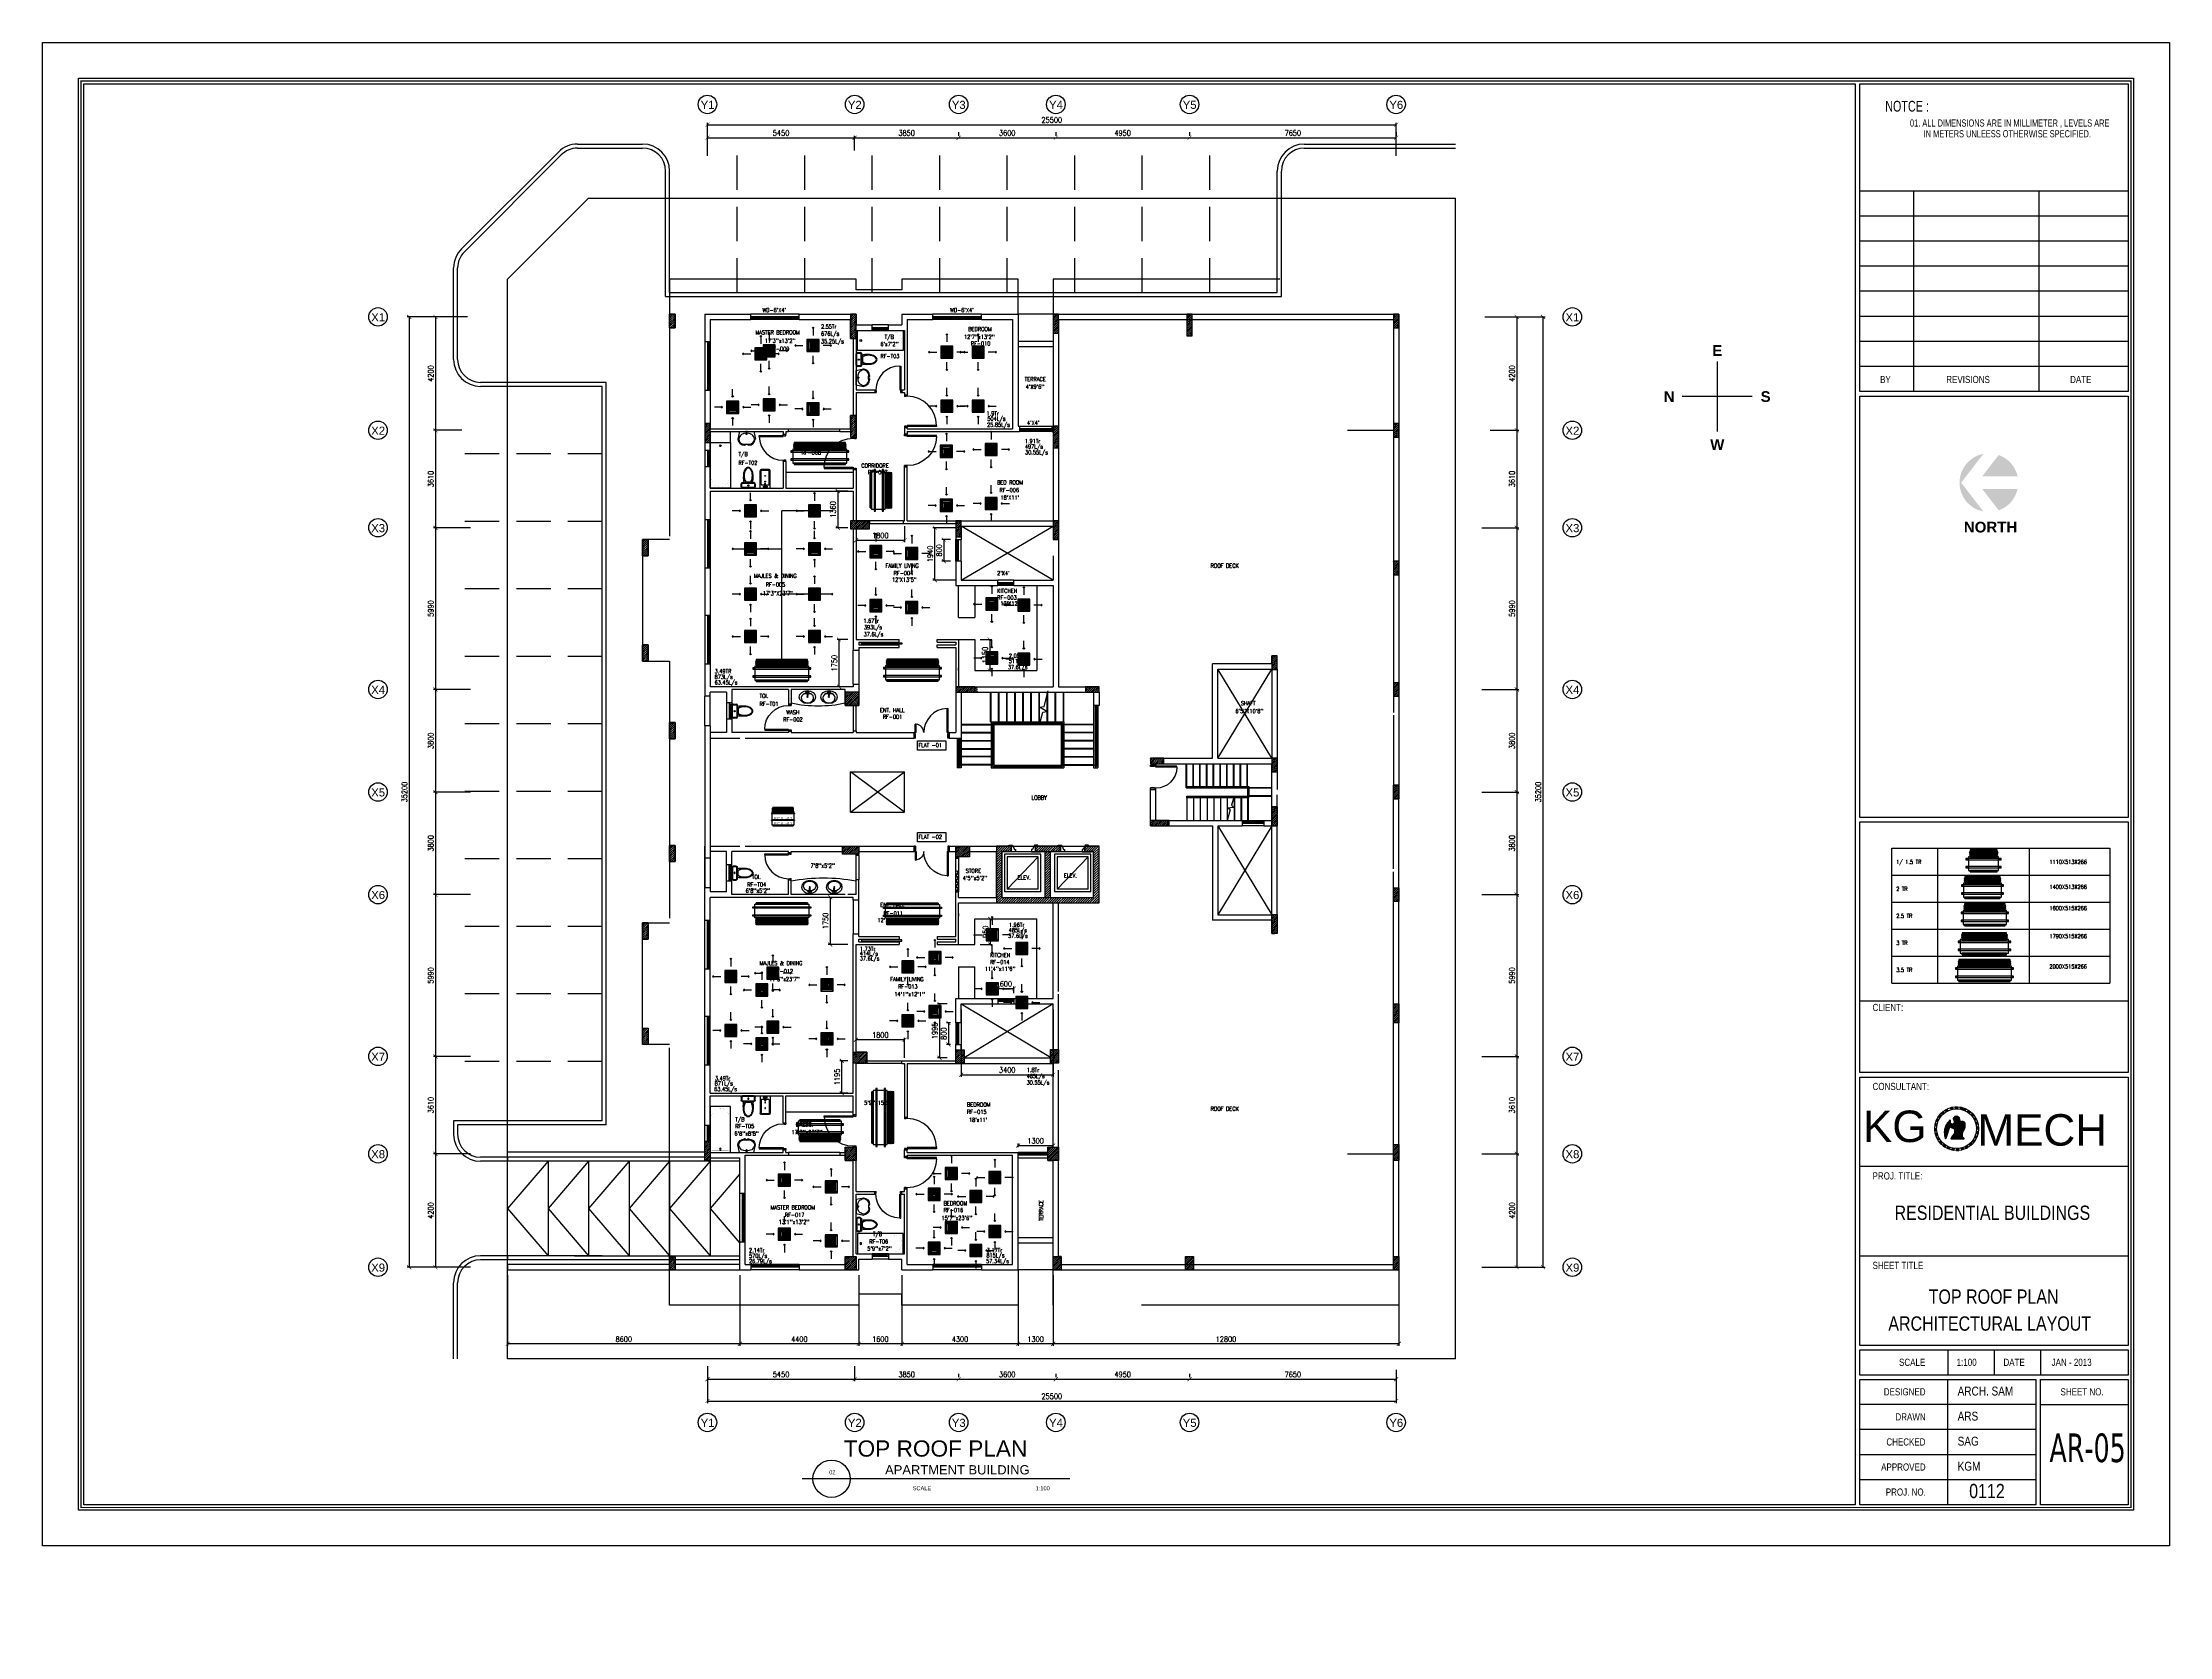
# Model space of a CAD drawing. Header units: millimetres. Extents: x -1288794 to 352264, y -1971533 to -1569871.
# Drawn here: x -2912 to 75846, y -1628911 to -1569871 of the extents above; entities that cross this region are included whole.
import ezdxf
from ezdxf.enums import TextEntityAlignment as Align

# ---------------------------------------------------------------- set-up
doc = ezdxf.new("R2010")
doc.units = ezdxf.units.MM
doc.header["$LTSCALE"] = 500
doc.header["$PDMODE"] = 34
for name, pattern in [('CENTER', [50.8, 31.75, -6.35, 6.35, -6.35]), ('DASHED', [19.05, 12.7, -6.35]), ('DASHED2', [9.525, 6.35, -3.175]), ('HIDDEN', [9.525, 6.35, -3.175])]:
    doc.linetypes.add(name, pattern=pattern)
for name, color, linetype in [('A-ANNO-DIMS', 1, 'Continuous'), ('A-ANNO-SYMB', 33, 'Continuous'), ('A-ANNO-TEXT', 8, 'Continuous'), ('A-AREA', 8, 'CENTER'), ('A-DOOR', 4, 'Continuous'), ('A-FLOR-OVHD', 4, 'DASHED2'), ('A-FLOR-PFIX', 8, 'Continuous'), ('A-FLOR-SPCL', 8, 'Continuous'), ('A-FLOR-STRS', 8, 'Continuous'), ('A-GLAZ', 5, 'Continuous'), ('A-WALL-FULL', 8, 'Continuous'), ('AC- SUIPPOR', 7, 'HIDDEN'), ('AC-HLTEXT', 100, 'Continuous'), ('AC-SAD', 3, 'Continuous'), ('AC-SAD TEXT', 3, 'Continuous'), ('AC-UNIT', 5, 'Continuous'), ('DAIMENTION', 32, 'Continuous'), ('FCU-AC', 160, 'Continuous'), ('HATCH', 251, 'Continuous'), ('L-WALK', 8, 'Continuous'), ('LINE', 1, 'Continuous'), ('LOGO LINE', 7, 'Continuous'), ('LOGO1LINE', 7, 'Continuous'), ('LOGOHATCH02', 8, 'Continuous'), ('RAD DIF', 10, 'Continuous'), ('RAD RIGHT', 1, 'Continuous'), ('RET', 1, 'Continuous'), ('S-COL- HACT.', 9, 'Continuous'), ('S-COL.', 8, 'Continuous'), ('SAD RIGHT', 3, 'Continuous'), ('TEXT', 4, 'Continuous'), ('TEXTO', 140, 'Continuous'), ('WALL', 42, 'Continuous')]:
    doc.layers.add(name, color=color, linetype=linetype)
doc.styles.add('ISTILO', font='sanss___.ttf', dxfattribs={"width": 0.8, "height": 400})
doc.styles.add('MKL', font='swisse.ttf')
doc.styles.add('ROMANS', font='romans.shx', dxfattribs={"width": 0.8})
doc.styles.add('SANSSERIF', font='sas_____.pfb')
doc.styles.add('SANSSERIFBOLD', font='sasb____.pfb')
doc.styles.add('SIMPLEX', font='simplex.shx', dxfattribs={"width": 0.8})
doc.styles.add('STYLUS BT', font='stylu.ttf', dxfattribs={"width": 0.5})
doc.styles.add('TAHOMA', font='tahoma.ttf', dxfattribs={"width": 0.7})
doc.dimstyles.new('100 of DIM2', dxfattribs={"dimscale": 0, "dimtxt": 200, "dimasz": 150, "dimexe": 75, "dimexo": 200, "dimgap": 75, "dimtad": 1, "dimdec": 0, "dimrnd": 5, "dimzin": 0, "dimdsep": 46, "dimtxsty": 'ROMANS', "dimblk": 'ARCHTICK', "dimcen": 100, "dimclrd": 94, "dimclre": 94, "dimclrt": 2, "dimadec": 0, "dimazin": 0, "dimtfac": 1, "dimtdec": 0, "dimtofl": 0, "dimtmove": 2, "dimatfit": 3, "dimldrblk": 'OPEN90', "dimfxl": 75, "dimtolj": 1, "dimtzin": 0, "dimarcsym": 0})
pattern_1 = [(45, (1143665.13, -1215620.816), (-35.355339, 35.355339), [])]
pattern_2 = [(45, (264205.135, -1616057.58), (-35.355339, 35.355339), [])]

# ---------------------------------------------------------------- blocks, each defined once
blk = doc.blocks.new('D-120-R1')
for p, q in [((-80, 1180), (-40, 1180)), ((-80, 1180), (-80, 100)), ((-40, 1180), (-40, 55)), ((-1200, 100), (-1160, 100)), ((-1200, 100), (-1200, 0)), ((-1160, 100), (-1160, 55)), ((-1160, 55), (-1150, 55)), ((-1150, 55), (-1150, 0)), ((-80, 100), (0, 100)), ((-50, 55), (-40, 55)), ((-50, 55), (-50, 0)), ((-50, 0), (0, 0)), ((0, 100), (0, 0)), ((-1200, 0), (-1150, 0))]:
    blk.add_line(p, q)
at = {"linetype": 'Continuous'}
blk.add_arc((-80, 100), 1080, 90, 180, dxfattribs=at)
blk = doc.blocks.new('D-100-R1')
for p, q in [((-80, 980), (-80, 100)), ((-80, 980), (-40, 980)), ((-40, 980), (-40, 55)), ((-1000, 100), (-1000, 0)), ((-1000, 100), (-960, 100)), ((-960, 100), (-960, 55)), ((-960, 55), (-950, 55)), ((-950, 55), (-950, 0)), ((-80, 100), (0, 100)), ((-50, 55), (-50, 0)), ((-50, 55), (-40, 55)), ((-50, 0), (0, 0)), ((0, 100), (0, 0)), ((-1000, 0), (-950, 0))]:
    blk.add_line(p, q)
at = {"linetype": 'Continuous'}
blk.add_arc((-80, 100), 880, 90, 180, dxfattribs=at)
blk = doc.blocks.new('WC-1')
for p, q in [((-210, 0), (210, 0)), ((-260, -160), (-260, -50)), ((-235, -160), (-235, -50)), ((-210, -25), (210, -25)), ((210, -185), (-210, -185)), ((210, -210), (-210, -210)), ((91, -223), (-91, -223)), ((86, -235), (-86, -235)), ((235, -50), (235, -160)), ((260, -50), (260, -160))]:
    blk.add_line(p, q)
for radius in [22.1, 17.1]:
    blk.add_circle((-6, -107), radius)
for centre, radius, start, end in [((-210, -50), 50, 90, 180), ((-210, -160), 50, 180, 270), ((-210, -50), 25, 90, 180), ((-210, -160), 25, 180, 270), ((722, -383), 904, 168.95288, 184.06317), ((352, -470), 532, 177.55413, 180), ((352, -470), 532, 180, 193.52342), ((352, -470), 520, 166.47658, 180), ((352, -470), 520, 180, 193.52342), ((178, -512), 353, 193.52342, 210.14139), ((352, -470), 507, 166.47658, 180), ((352, -470), 507, 180, 193.52342), ((178, -428), 341, 149.85861, 166.47658), ((178, -512), 341, 193.52342, 210.14139), ((178, -428), 328, 149.85861, 166.47658), ((178, -512), 328, 193.52342, 210.14139), ((69, -575), 226, 210.14139, 234.49716), ((69, -365), 214, 138.41516, 149.85861), ((69, -575), 214, 210.14139, 234.49716), ((69, -365), 201, 139.99435, 149.85861), ((69, -575), 201, 210.14139, 234.49716), ((0, -672), 108, 234.49716, 270), ((0, -672), 95.9, 234.49716, 270), ((0, -672), 83.4, 234.49716, 270), ((0, -672), 83.4, 270, 305.50284), ((0, -672), 95.9, 270, 305.50284), ((0, -672), 108, 270, 305.50284), ((-69, -575), 201, 305.50284, 329.85861), ((-69, -575), 214, 305.50284, 329.85861), ((-69, -575), 226, 305.50284, 329.85861), ((-69, -365), 201, 30.14139, 40.00565), ((-69, -365), 214, 30.14139, 41.58484), ((-178, -428), 328, 13.52342, 30.14139), ((-178, -512), 328, 329.85861, 346.47658), ((-178, -428), 341, 13.52342, 30.14139), ((-178, -512), 341, 329.85861, 346.47658), ((-178, -512), 353, 329.85861, 346.47658), ((-352, -470), 507, 360, 13.52342), ((-352, -470), 507, 346.47658, 360), ((-352, -470), 520, 360, 13.52342), ((-352, -470), 520, 346.47658, 360), ((-352, -470), 532, 346.47658, 360), ((-352, -470), 532, 360, 2.44587), ((210, -50), 50, 360, 90), ((210, -50), 25, 360, 90), ((210, -160), 25, 270, 360), ((210, -160), 50, 270, 360)]:
    blk.add_arc(centre, radius, start, end)
at = {"linetype": 'Continuous', "ltscale": 50}
blk.add_arc((-722, -383), 904, 355.93683, 11.04712, dxfattribs=at)
blk = doc.blocks.new('W-60')
for p, q in [((600, 100), (0, 100)), ((600, 0), (0, 0)), ((40, 0), (40, 100)), ((560, 100), (560, 0))]:
    blk.add_line(p, q)
at = {"linetype": 'Continuous'}
for p, q in [((560, 53), (40, 53)), ((560, 47), (40, 47))]:
    blk.add_line(p, q, dxfattribs=at)
blk = doc.blocks.new('BIDET-1')
for p, q in [((175, 0), (-175, 0)), ((-185, -10), (-185, -649)), ((-150, -155), (-150, -649)), ((-15, -125), (-120, -125)), ((-39, -59), (-69, -59)), ((-54, -44), (-54, -74)), ((-15, -54), (-15, -174)), ((12, -250), (-12, -250)), ((-9, -259), (9, -241)), ((-9, -241), (9, -259)), ((0, -238), (0, -262)), ((15, -54), (15, -174)), ((120, -125), (15, -125)), ((39, -59), (69, -59)), ((54, -44), (54, -74)), ((150, -155), (150, -649)), ((185, -10), (185, -649))]:
    blk.add_line(p, q)
for centre, radius in [((-54, -59), 25), ((-54, -59), 20), ((-54, -59), 15.2), ((-54, -59), 10.2), ((0, -250), 17.5), ((0, -250), 12.5), ((0, -457), 12.5), ((0, -457), 10), ((54, -59), 20), ((54, -59), 15.2), ((54, -59), 10.2)]:
    blk.add_circle(centre, radius)
for centre, radius, start, end in [((-175, -10), 10, 90, 180), ((175, -10), 10, 0, 90), ((-140, -649), 45, 180, 265.20622), ((-120, -155), 30, 90, 180), ((-140, -649), 10, 180, 265.20622), ((0, 1020), 1720, 265.20622, 274.79378), ((0, 1020), 1685, 265.20622, 274.79378), ((0, -54), 20, 318.59038, 221.40962), ((0, -54), 15, 0, 180), ((0, -174), 15, 180, 0), ((120, -155), 30, 0, 90), ((140, -649), 10, 274.79378, 0), ((140, -649), 45, 274.79378, 0)]:
    blk.add_arc(centre, radius, start, end)
blk = doc.blocks.new('LAV-4')
for p, q in [((-266, 0), (-322, -283)), ((-266, 0), (268, 0)), ((268, 0), (324, -280)), ((-48, -500), (-75, -500)), ((75, -500), (50, -500))]:
    blk.add_line(p, q)
for points in [[(-25, 0), (-25, -18), (25, -18), (25, 0)], [(-9, -20), (-9, -57), (8, -57), (8, -20)]]:
    blk.add_lwpolyline(points, close=True)
blk.add_circle((0, -91), 15.4)
for centre, radius, start, end in [((-75, -250), 250, 187.67842, 270), ((74, -366), 375, 135.33332, 167.14321), ((-75, -250), 220, 188.58141, 289.95234), ((0, -539), 477, 66.12608, 113.87396), ((1, -527), 55.9, 28.78265, 151.21735), ((75, -250), 220, 250.0878, 350.85148), ((50, -499), 0, 238.18833, 0), ((75, -250), 250, 270, 353.01209), ((-74, -366), 375, 12.51988, 44.66672)]:
    blk.add_arc(centre, radius, start, end)
blk = doc.blocks.new('BT-2')
blk.add_lwpolyline([(0, 750), (1700, 750), (1700, 0), (0, 0)], close=True)
at = {"const_width": 2}
blk.add_lwpolyline([(60, 690), (1340, 690, -0.414214), (1640, 390), (1640, 360, -0.414214), (1340, 60), (60, 60)], format="xyb", close=True, dxfattribs=at)
blk.add_circle((125, 375), 31.9)
blk = doc.blocks.new('W-180')
for p, q in [((1800, 100), (0, 100)), ((1800, 0), (0, 0)), ((40, 0), (40, 100)), ((1760, 100), (1760, 0))]:
    blk.add_line(p, q)
at = {"linetype": 'Continuous'}
for p, q in [((1760, 53), (40, 53)), ((1760, 47), (40, 47))]:
    blk.add_line(p, q, dxfattribs=at)
blk = doc.blocks.new('W-80')
for p, q in [((800, 100), (0, 100)), ((800, 0), (0, 0)), ((40, 0), (40, 100)), ((760, 100), (760, 0))]:
    blk.add_line(p, q)
at = {"linetype": 'Continuous'}
for p, q in [((760, 53), (40, 53)), ((760, 47), (40, 47))]:
    blk.add_line(p, q, dxfattribs=at)
blk = doc.blocks.new('D-130-R')
for p, q in [((1220, 200), (1220, 1100)), ((1220, 1100), (1260, 1100)), ((1260, 200), (1260, 1100)), ((0, 0), (0, 200)), ((80, 200), (0, 200)), ((50, 0), (0, 0)), ((80, 520), (40, 520)), ((40, 200), (40, 520)), ((40, 150), (40, 200)), ((50, 150), (40, 150)), ((50, 0), (50, 150)), ((80, 200), (80, 520)), ((1300, 200), (1220, 200)), ((1260, 150), (1250, 150)), ((1250, 0), (1250, 150)), ((1300, 0), (1250, 0)), ((1260, 150), (1260, 200)), ((1300, 0), (1300, 200))]:
    blk.add_line(p, q)
for centre, radius, start, end in [((1260, 200), 900, 92.54732, 180), ((40, 200), 320, 0, 82.81924)]:
    blk.add_arc(centre, radius, start, end)
blk = doc.blocks.new('W-120')
for p, q in [((1200, 100), (0, 100)), ((1200, 0), (0, 0)), ((40, 0), (40, 100)), ((1160, 100), (1160, 0))]:
    blk.add_line(p, q)
at = {"linetype": 'Continuous'}
for p, q in [((1160, 53), (40, 53)), ((1160, 47), (40, 47))]:
    blk.add_line(p, q, dxfattribs=at)
blk = doc.blocks.new('D-90-R')
for p, q in [((-80, 980), (-40, 980)), ((-80, 980), (-80, 200)), ((-40, 980), (-40, 155)), ((-900, 200), (-860, 200)), ((-900, 200), (-900, 0)), ((-860, 200), (-860, 155)), ((-860, 155), (-850, 155)), ((-850, 155), (-850, 0)), ((-80, 200), (0, 200)), ((-50, 155), (-40, 155)), ((-50, 155), (-50, 0)), ((-50, 0), (0, 0)), ((0, 200), (0, 0)), ((-900, 0), (-850, 0))]:
    blk.add_line(p, q)
at = {"linetype": 'Continuous'}
blk.add_arc((-80, 200), 780, 90, 180, dxfattribs=at)
blk = doc.blocks.new('LAV-2')
for p, q in [((-102, 330), (-23, 330)), ((-21, 393), (-55, 399)), ((-21, 369), (-55, 363)), ((-24, 385), (-49, 381)), ((-24, 377), (-49, 381)), ((-25, 381), (-13, 258)), ((-19, 381), (17, 381)), ((-1, 363), (-1, 399)), ((23, 381), (11, 257)), ((53, 399), (20, 393)), ((53, 363), (20, 369)), ((21, 329), (101, 329)), ((47, 381), (23, 385)), ((47, 381), (23, 376))]:
    blk.add_line(p, q)
for centre, radius in [((-1, 381), 24), ((-1, 381), 18), ((-1, 209), 18), ((-1, 209), 13.2)]:
    blk.add_circle(centre, radius)
blk.add_arc((-1, 257), 12, 179.80529, 359.80529)
for centre, major_axis, ratio in [((-1, 202), (-300, 1), 0.8), ((53, 381), (0.1, 18), 0.333333)]:
    blk.add_ellipse(centre, major_axis=major_axis, ratio=ratio)
blk.add_ellipse((-1, 166), major_axis=(-228, 1), ratio=0.8, start_param=5.174, end_param=10.533963)
at = {"extrusion": (0, 0, -1)}
blk.add_ellipse((-55, 381), major_axis=(0.1, 18), ratio=0.333333, dxfattribs=at)
for points, knots in [([(-55, 365), (-55, 366), (-55, 366), (-55, 366), (-55, 366), (-56, 367), (-56, 368), (-57, 370), (-57, 371), (-58, 374), (-58, 375), (-58, 379), (-58, 381), (-58, 386), (-58, 388), (-57, 392), (-57, 393), (-56, 394), (-56, 395), (-55, 396), (-55, 396), (-55, 396), (-55, 397), (-55, 397)], [3.378318, 3.378318, 3.378318, 3.378318, 3.519844, 3.519844, 3.66137, 3.66137, 3.925951, 3.925951, 4.190531, 4.190531, 4.455112, 4.455112, 4.86737, 4.86737, 5.279628, 5.279628, 5.565785, 5.565785, 5.785568, 5.785568, 5.957, 5.957, 6.04646, 6.04646, 6.04646, 6.04646]), ([(-55, 397), (-55, 397), (-54, 396), (-54, 396), (-54, 396), (-53, 395), (-53, 394), (-52, 392), (-52, 391), (-52, 388), (-51, 387), (-51, 383), (-51, 381), (-51, 376), (-52, 374), (-52, 370), (-53, 369), (-53, 368), (-54, 367), (-54, 366), (-54, 366), (-55, 366), (-55, 365), (-55, 365)], [0.236726, 0.236726, 0.236726, 0.236726, 0.378252, 0.378252, 0.519778, 0.519778, 0.784358, 0.784358, 1.048939, 1.048939, 1.313519, 1.313519, 1.725777, 1.725777, 2.138035, 2.138035, 2.424192, 2.424192, 2.643976, 2.643976, 2.815407, 2.815407, 2.904867, 2.904867, 2.904867, 2.904867]), ([(53, 396), (53, 396), (53, 396), (53, 396), (53, 395), (52, 394), (52, 394), (51, 392), (51, 390), (50, 388), (50, 386), (50, 383), (50, 380), (50, 376), (50, 373), (51, 370), (51, 369), (52, 367), (52, 367), (53, 366), (53, 365), (53, 365), (53, 365), (53, 365)], [0.236726, 0.236726, 0.236726, 0.236726, 0.378252, 0.378252, 0.519778, 0.519778, 0.784358, 0.784358, 1.048939, 1.048939, 1.313519, 1.313519, 1.725777, 1.725777, 2.138035, 2.138035, 2.424192, 2.424192, 2.643976, 2.643976, 2.815407, 2.815407, 2.904867, 2.904867, 2.904867, 2.904867]), ([(53, 365), (53, 365), (53, 365), (54, 366), (54, 366), (55, 367), (55, 368), (56, 370), (56, 371), (56, 373), (57, 375), (57, 379), (57, 381), (57, 386), (56, 388), (56, 391), (55, 392), (55, 394), (54, 395), (54, 396), (54, 396), (54, 396), (53, 396), (53, 396)], [3.378318, 3.378318, 3.378318, 3.378318, 3.519844, 3.519844, 3.66137, 3.66137, 3.925951, 3.925951, 4.190531, 4.190531, 4.455112, 4.455112, 4.86737, 4.86737, 5.279628, 5.279628, 5.565785, 5.565785, 5.785568, 5.785568, 5.957, 5.957, 6.04646, 6.04646, 6.04646, 6.04646])]:
    blk.add_open_spline(points, degree=3, knots=knots)
blk = doc.blocks.new('_ArchTick')
at = {"color": 0, "linetype": 'ByBlock', "const_width": 0.15}
blk.add_lwpolyline([(-0.5, -0.5), (0.5, 0.5)], dxfattribs=at)
blk = doc.blocks.new('*D25')
at = {"layer": 'A-ANNO-DIMS', "color": 94, "lineweight": -2, "ltscale": 3, "transparency": 16777216}
for p, q in [((31010, -1573196), (31010, -1573321)), ((31010, -1573396), (34610, -1573396)), ((34610, -1573196), (34610, -1573321))]:
    blk.add_line(p, q, dxfattribs=at)
at = {"layer": 'Defpoints', "color": 0, "ltscale": 3, "transparency": 16777216}
for p in [(31010, -1573396), (34610, -1573396), (34610, -1573396)]:
    blk.add_point(p, dxfattribs=at)
at = {"layer": 'A-ANNO-DIMS', "color": 94, "lineweight": -2, "ltscale": 3, "transparency": 16777216, "xscale": 150, "yscale": 150, "zscale": 150, "rotation": 180}
blk.add_blockref('_ArchTick', (31010, -1573396), dxfattribs=at)
at = {"layer": 'A-ANNO-DIMS', "color": 94, "lineweight": -2, "ltscale": 3, "transparency": 16777216, "xscale": 150, "yscale": 150, "zscale": 150}
blk.add_blockref('_ArchTick', (34610, -1573396), dxfattribs=at)
at = {"layer": 'A-ANNO-DIMS', "color": 2, "ltscale": 3, "transparency": 16777216, "insert": (32810, -1573221), "char_height": 200, "attachment_point": 5, "style": 'ROMANS'}
blk.add_mtext('\\A1;3600', dxfattribs=at)
blk = doc.blocks.new('_Open90')
at = {"color": 0, "linetype": 'ByBlock', "lineweight": -2}
for p, q in [((0, 0), (-1, 0)), ((-0.5, 0.5), (0, 0)), ((0, 0), (-0.5, -0.5))]:
    blk.add_line(p, q, dxfattribs=at)
blk = doc.blocks.new('*D26')
at = {"layer": 'A-ANNO-DIMS', "color": 94, "lineweight": -2, "ltscale": 3, "transparency": 16777216}
for p, q in [((39560, -1573196), (39560, -1573321)), ((39560, -1573396), (47210, -1573396)), ((47210, -1573196), (47210, -1573321))]:
    blk.add_line(p, q, dxfattribs=at)
at = {"layer": 'Defpoints', "color": 0, "ltscale": 3, "transparency": 16777216}
for p in [(39560, -1573396), (47210, -1573396), (47210, -1573396)]:
    blk.add_point(p, dxfattribs=at)
at = {"layer": 'A-ANNO-DIMS', "color": 94, "lineweight": -2, "ltscale": 3, "transparency": 16777216, "xscale": 150, "yscale": 150, "zscale": 150, "rotation": 180}
blk.add_blockref('_ArchTick', (39560, -1573396), dxfattribs=at)
at = {"layer": 'A-ANNO-DIMS', "color": 94, "lineweight": -2, "ltscale": 3, "transparency": 16777216, "xscale": 150, "yscale": 150, "zscale": 150}
blk.add_blockref('_ArchTick', (47210, -1573396), dxfattribs=at)
at = {"layer": 'A-ANNO-DIMS', "color": 2, "ltscale": 3, "transparency": 16777216, "insert": (43385, -1573221), "char_height": 200, "attachment_point": 5, "style": 'ROMANS'}
blk.add_mtext('\\A1;7650', dxfattribs=at)
blk = doc.blocks.new('*D27')
at = {"layer": 'A-ANNO-DIMS', "color": 94, "lineweight": -2, "ltscale": 3, "transparency": 16777216}
for p, q in [((21710, -1573871), (21710, -1573321)), ((21710, -1573396), (27160, -1573396)), ((27160, -1573871), (27160, -1573321))]:
    blk.add_line(p, q, dxfattribs=at)
at = {"layer": 'Defpoints', "color": 0, "ltscale": 3, "transparency": 16777216}
for p in [(27160, -1573396), (21710, -1574071), (27160, -1574071)]:
    blk.add_point(p, dxfattribs=at)
at = {"layer": 'A-ANNO-DIMS', "color": 94, "lineweight": -2, "ltscale": 3, "transparency": 16777216, "xscale": 150, "yscale": 150, "zscale": 150, "rotation": 180}
blk.add_blockref('_ArchTick', (21710, -1573396), dxfattribs=at)
at = {"layer": 'A-ANNO-DIMS', "color": 94, "lineweight": -2, "ltscale": 3, "transparency": 16777216, "xscale": 150, "yscale": 150, "zscale": 150}
blk.add_blockref('_ArchTick', (27160, -1573396), dxfattribs=at)
at = {"layer": 'A-ANNO-DIMS', "color": 2, "ltscale": 3, "transparency": 16777216, "insert": (24435, -1573221), "char_height": 200, "attachment_point": 5, "style": 'ROMANS'}
blk.add_mtext('\\A1;5450', dxfattribs=at)
blk = doc.blocks.new('*D28')
at = {"layer": 'A-ANNO-DIMS', "color": 94, "lineweight": -2, "ltscale": 3, "transparency": 16777216}
for p, q in [((27160, -1573871), (27160, -1573321)), ((27160, -1573396), (31010, -1573396)), ((31010, -1573196), (31010, -1573321))]:
    blk.add_line(p, q, dxfattribs=at)
at = {"layer": 'Defpoints', "color": 0, "ltscale": 3, "transparency": 16777216}
for p in [(31010, -1573396), (31010, -1573396), (27160, -1574071)]:
    blk.add_point(p, dxfattribs=at)
at = {"layer": 'A-ANNO-DIMS', "color": 94, "lineweight": -2, "ltscale": 3, "transparency": 16777216, "xscale": 150, "yscale": 150, "zscale": 150, "rotation": 180}
blk.add_blockref('_ArchTick', (27160, -1573396), dxfattribs=at)
at = {"layer": 'A-ANNO-DIMS', "color": 94, "lineweight": -2, "ltscale": 3, "transparency": 16777216, "xscale": 150, "yscale": 150, "zscale": 150}
blk.add_blockref('_ArchTick', (31010, -1573396), dxfattribs=at)
at = {"layer": 'A-ANNO-DIMS', "color": 2, "ltscale": 3, "transparency": 16777216, "insert": (29085, -1573221), "char_height": 200, "attachment_point": 5, "style": 'ROMANS'}
blk.add_mtext('\\A1;3850', dxfattribs=at)
blk = doc.blocks.new('*D29')
at = {"layer": 'A-ANNO-DIMS', "color": 94, "lineweight": -2, "ltscale": 3, "transparency": 16777216}
for p, q in [((34610, -1573196), (34610, -1573321)), ((34610, -1573396), (39560, -1573396)), ((39560, -1573196), (39560, -1573321))]:
    blk.add_line(p, q, dxfattribs=at)
at = {"layer": 'Defpoints', "color": 0, "ltscale": 3, "transparency": 16777216}
for p in [(34610, -1573396), (39560, -1573396), (39560, -1573396)]:
    blk.add_point(p, dxfattribs=at)
at = {"layer": 'A-ANNO-DIMS', "color": 94, "lineweight": -2, "ltscale": 3, "transparency": 16777216, "xscale": 150, "yscale": 150, "zscale": 150, "rotation": 180}
blk.add_blockref('_ArchTick', (34610, -1573396), dxfattribs=at)
at = {"layer": 'A-ANNO-DIMS', "color": 94, "lineweight": -2, "ltscale": 3, "transparency": 16777216, "xscale": 150, "yscale": 150, "zscale": 150}
blk.add_blockref('_ArchTick', (39560, -1573396), dxfattribs=at)
at = {"layer": 'A-ANNO-DIMS', "color": 2, "ltscale": 3, "transparency": 16777216, "insert": (37085, -1573221), "char_height": 200, "attachment_point": 5, "style": 'ROMANS'}
blk.add_mtext('\\A1;4950', dxfattribs=at)
blk = doc.blocks.new('*D30')
at = {"layer": 'A-ANNO-DIMS', "color": 94, "lineweight": -2, "ltscale": 3, "transparency": 16777216}
for p, q in [((21710, -1574066), (21710, -1572840)), ((21710, -1572915), (47210, -1572915)), ((47210, -1574066), (47210, -1572840))]:
    blk.add_line(p, q, dxfattribs=at)
at = {"layer": 'Defpoints', "color": 0, "ltscale": 3, "transparency": 16777216}
for p in [(47210, -1572915), (21710, -1574266), (47210, -1574266)]:
    blk.add_point(p, dxfattribs=at)
at = {"layer": 'A-ANNO-DIMS', "color": 94, "lineweight": -2, "ltscale": 3, "transparency": 16777216, "xscale": 150, "yscale": 150, "zscale": 150, "rotation": 180}
blk.add_blockref('_ArchTick', (21710, -1572915), dxfattribs=at)
at = {"layer": 'A-ANNO-DIMS', "color": 94, "lineweight": -2, "ltscale": 3, "transparency": 16777216, "xscale": 150, "yscale": 150, "zscale": 150}
blk.add_blockref('_ArchTick', (47210, -1572915), dxfattribs=at)
at = {"layer": 'A-ANNO-DIMS', "color": 2, "ltscale": 3, "transparency": 16777216, "insert": (34460, -1572740), "char_height": 200, "attachment_point": 5, "style": 'ROMANS'}
blk.add_mtext('\\A1;25500', dxfattribs=at)
blk = doc.blocks.new('*D31')
at = {"layer": 'A-ANNO-DIMS', "color": 94, "lineweight": -2, "ltscale": 3, "transparency": 16777216}
for p, q in [((50493, -1580033), (52723, -1580033)), ((52648, -1580033), (52648, -1615233)), ((50493, -1615233), (52723, -1615233))]:
    blk.add_line(p, q, dxfattribs=at)
at = {"layer": 'Defpoints', "color": 0, "ltscale": 3, "transparency": 16777216}
for p in [(50293, -1580033), (50293, -1615233), (52648, -1615233)]:
    blk.add_point(p, dxfattribs=at)
at = {"layer": 'A-ANNO-DIMS', "color": 94, "lineweight": -2, "ltscale": 3, "transparency": 16777216, "xscale": 150, "yscale": 150, "zscale": 150}
for p, rotation in [((52648, -1580033), 90), ((52648, -1615233), 270)]:
    blk.add_blockref('_ArchTick', p, dxfattribs=dict(at, rotation=rotation))
at = {"layer": 'A-ANNO-DIMS', "color": 2, "ltscale": 3, "transparency": 16777216, "insert": (52473, -1597633), "char_height": 200, "attachment_point": 5, "rotation": 90, "style": 'ROMANS'}
blk.add_mtext('\\A1;35200', dxfattribs=at)
blk = doc.blocks.new('*D32')
at = {"layer": 'A-ANNO-DIMS', "color": 94, "lineweight": -2, "ltscale": 3, "transparency": 16777216}
for p, q in [((50698, -1580033), (51751, -1580033)), ((51676, -1580033), (51676, -1584233)), ((50698, -1584233), (51751, -1584233))]:
    blk.add_line(p, q, dxfattribs=at)
at = {"layer": 'Defpoints', "color": 0, "ltscale": 3, "transparency": 16777216}
for p in [(50498, -1580033), (50498, -1584233), (51676, -1584233)]:
    blk.add_point(p, dxfattribs=at)
at = {"layer": 'A-ANNO-DIMS', "color": 94, "lineweight": -2, "ltscale": 3, "transparency": 16777216, "xscale": 150, "yscale": 150, "zscale": 150}
for p, rotation in [((51676, -1580033), 90), ((51676, -1584233), 270)]:
    blk.add_blockref('_ArchTick', p, dxfattribs=dict(at, rotation=rotation))
at = {"layer": 'A-ANNO-DIMS', "color": 2, "ltscale": 3, "transparency": 16777216, "insert": (51501, -1582133), "char_height": 200, "attachment_point": 5, "rotation": 90, "style": 'ROMANS'}
blk.add_mtext('\\A1;4200', dxfattribs=at)
blk = doc.blocks.new('*D33')
at = {"layer": 'A-ANNO-DIMS', "color": 94, "lineweight": -2, "ltscale": 3, "transparency": 16777216}
for p, q in [((50698, -1584233), (51751, -1584233)), ((51676, -1584233), (51676, -1587843)), ((50384, -1587843), (51751, -1587843))]:
    blk.add_line(p, q, dxfattribs=at)
at = {"layer": 'Defpoints', "color": 0, "ltscale": 3, "transparency": 16777216}
for p in [(50498, -1584233), (50184, -1587843), (51676, -1587843)]:
    blk.add_point(p, dxfattribs=at)
at = {"layer": 'A-ANNO-DIMS', "color": 94, "lineweight": -2, "ltscale": 3, "transparency": 16777216, "xscale": 150, "yscale": 150, "zscale": 150}
for p, rotation in [((51676, -1584233), 90), ((51676, -1587843), 270)]:
    blk.add_blockref('_ArchTick', p, dxfattribs=dict(at, rotation=rotation))
at = {"layer": 'A-ANNO-DIMS', "color": 2, "ltscale": 3, "transparency": 16777216, "insert": (51501, -1586038), "char_height": 200, "attachment_point": 5, "rotation": 90, "style": 'ROMANS'}
blk.add_mtext('\\A1;3610', dxfattribs=at)
blk = doc.blocks.new('*D34')
at = {"layer": 'A-ANNO-DIMS', "color": 94, "lineweight": -2, "ltscale": 3, "transparency": 16777216}
for p, q in [((50384, -1587843), (51751, -1587843)), ((51676, -1587843), (51676, -1593833)), ((50384, -1593833), (51751, -1593833))]:
    blk.add_line(p, q, dxfattribs=at)
at = {"layer": 'Defpoints', "color": 0, "ltscale": 3, "transparency": 16777216}
for p in [(50184, -1587843), (50184, -1593833), (51676, -1593833)]:
    blk.add_point(p, dxfattribs=at)
at = {"layer": 'A-ANNO-DIMS', "color": 94, "lineweight": -2, "ltscale": 3, "transparency": 16777216, "xscale": 150, "yscale": 150, "zscale": 150}
for p, rotation in [((51676, -1587843), 90), ((51676, -1593833), 270)]:
    blk.add_blockref('_ArchTick', p, dxfattribs=dict(at, rotation=rotation))
at = {"layer": 'A-ANNO-DIMS', "color": 2, "ltscale": 3, "transparency": 16777216, "insert": (51501, -1590838), "char_height": 200, "attachment_point": 5, "rotation": 90, "style": 'ROMANS'}
blk.add_mtext('\\A1;5990', dxfattribs=at)
blk = doc.blocks.new('*D35')
at = {"layer": 'A-ANNO-DIMS', "color": 94, "lineweight": -2, "ltscale": 3, "transparency": 16777216}
for p, q in [((50384, -1593833), (51751, -1593833)), ((51676, -1593833), (51676, -1597633)), ((50384, -1597633), (51751, -1597633))]:
    blk.add_line(p, q, dxfattribs=at)
at = {"layer": 'Defpoints', "color": 0, "ltscale": 3, "transparency": 16777216}
for p in [(50184, -1593833), (50184, -1597633), (51676, -1597633)]:
    blk.add_point(p, dxfattribs=at)
at = {"layer": 'A-ANNO-DIMS', "color": 94, "lineweight": -2, "ltscale": 3, "transparency": 16777216, "xscale": 150, "yscale": 150, "zscale": 150}
for p, rotation in [((51676, -1593833), 90), ((51676, -1597633), 270)]:
    blk.add_blockref('_ArchTick', p, dxfattribs=dict(at, rotation=rotation))
at = {"layer": 'A-ANNO-DIMS', "color": 2, "ltscale": 3, "transparency": 16777216, "insert": (51501, -1595733), "char_height": 200, "attachment_point": 5, "rotation": 90, "style": 'ROMANS'}
blk.add_mtext('\\A1;3800', dxfattribs=at)
blk = doc.blocks.new('*D36')
at = {"layer": 'A-ANNO-DIMS', "color": 94, "lineweight": -2, "ltscale": 3, "transparency": 16777216}
for p, q in [((50384, -1597633), (51751, -1597633)), ((51676, -1597633), (51676, -1601433)), ((50384, -1601433), (51751, -1601433))]:
    blk.add_line(p, q, dxfattribs=at)
at = {"layer": 'Defpoints', "color": 0, "ltscale": 3, "transparency": 16777216}
for p in [(50184, -1597633), (50184, -1601433), (51676, -1601433)]:
    blk.add_point(p, dxfattribs=at)
at = {"layer": 'A-ANNO-DIMS', "color": 94, "lineweight": -2, "ltscale": 3, "transparency": 16777216, "xscale": 150, "yscale": 150, "zscale": 150}
for p, rotation in [((51676, -1597633), 90), ((51676, -1601433), 270)]:
    blk.add_blockref('_ArchTick', p, dxfattribs=dict(at, rotation=rotation))
at = {"layer": 'A-ANNO-DIMS', "color": 2, "ltscale": 3, "transparency": 16777216, "insert": (51501, -1599533), "char_height": 200, "attachment_point": 5, "rotation": 90, "style": 'ROMANS'}
blk.add_mtext('\\A1;3800', dxfattribs=at)
blk = doc.blocks.new('*D37')
at = {"layer": 'A-ANNO-DIMS', "color": 94, "lineweight": -2, "ltscale": 3, "transparency": 16777216}
for p, q in [((50384, -1601433), (51751, -1601433)), ((51676, -1601433), (51676, -1607423)), ((50384, -1607423), (51751, -1607423))]:
    blk.add_line(p, q, dxfattribs=at)
at = {"layer": 'Defpoints', "color": 0, "ltscale": 3, "transparency": 16777216}
for p in [(50184, -1601433), (50184, -1607423), (51676, -1607423)]:
    blk.add_point(p, dxfattribs=at)
at = {"layer": 'A-ANNO-DIMS', "color": 94, "lineweight": -2, "ltscale": 3, "transparency": 16777216, "xscale": 150, "yscale": 150, "zscale": 150}
for p, rotation in [((51676, -1601433), 90), ((51676, -1607423), 270)]:
    blk.add_blockref('_ArchTick', p, dxfattribs=dict(at, rotation=rotation))
at = {"layer": 'A-ANNO-DIMS', "color": 2, "ltscale": 3, "transparency": 16777216, "insert": (51501, -1604428), "char_height": 200, "attachment_point": 5, "rotation": 90, "style": 'ROMANS'}
blk.add_mtext('\\A1;5990', dxfattribs=at)
blk = doc.blocks.new('*D38')
at = {"layer": 'A-ANNO-DIMS', "color": 94, "lineweight": -2, "ltscale": 3, "transparency": 16777216}
for p, q in [((50384, -1607423), (51751, -1607423)), ((51676, -1607423), (51676, -1611033)), ((50384, -1611033), (51751, -1611033))]:
    blk.add_line(p, q, dxfattribs=at)
at = {"layer": 'Defpoints', "color": 0, "ltscale": 3, "transparency": 16777216}
for p in [(50184, -1607423), (50184, -1611033), (51676, -1611033)]:
    blk.add_point(p, dxfattribs=at)
at = {"layer": 'A-ANNO-DIMS', "color": 94, "lineweight": -2, "ltscale": 3, "transparency": 16777216, "xscale": 150, "yscale": 150, "zscale": 150}
for p, rotation in [((51676, -1607423), 90), ((51676, -1611033), 270)]:
    blk.add_blockref('_ArchTick', p, dxfattribs=dict(at, rotation=rotation))
at = {"layer": 'A-ANNO-DIMS', "color": 2, "ltscale": 3, "transparency": 16777216, "insert": (51501, -1609228), "char_height": 200, "attachment_point": 5, "rotation": 90, "style": 'ROMANS'}
blk.add_mtext('\\A1;3610', dxfattribs=at)
blk = doc.blocks.new('*D39')
at = {"layer": 'A-ANNO-DIMS', "color": 94, "lineweight": -2, "ltscale": 3, "transparency": 16777216}
for p, q in [((50384, -1611033), (51751, -1611033)), ((51676, -1611033), (51676, -1615233)), ((50384, -1615233), (51751, -1615233))]:
    blk.add_line(p, q, dxfattribs=at)
at = {"layer": 'Defpoints', "color": 0, "ltscale": 3, "transparency": 16777216}
for p in [(50184, -1611033), (50184, -1615233), (51676, -1615233)]:
    blk.add_point(p, dxfattribs=at)
at = {"layer": 'A-ANNO-DIMS', "color": 94, "lineweight": -2, "ltscale": 3, "transparency": 16777216, "xscale": 150, "yscale": 150, "zscale": 150}
for p, rotation in [((51676, -1611033), 90), ((51676, -1615233), 270)]:
    blk.add_blockref('_ArchTick', p, dxfattribs=dict(at, rotation=rotation))
at = {"layer": 'A-ANNO-DIMS', "color": 2, "ltscale": 3, "transparency": 16777216, "insert": (51501, -1613133), "char_height": 200, "attachment_point": 5, "rotation": 90, "style": 'ROMANS'}
blk.add_mtext('\\A1;4200', dxfattribs=at)
blk = doc.blocks.new('*D40')
at = {"layer": 'A-ANNO-DIMS', "color": 94, "lineweight": -2, "ltscale": 3, "transparency": 16777216}
for p, q in [((12820, -1580033), (10590, -1580033)), ((10665, -1580033), (10665, -1615233)), ((12820, -1615233), (10590, -1615233))]:
    blk.add_line(p, q, dxfattribs=at)
at = {"layer": 'Defpoints', "color": 0, "ltscale": 3, "transparency": 16777216}
for p in [(13020, -1580033), (10665, -1615233), (13020, -1615233)]:
    blk.add_point(p, dxfattribs=at)
at = {"layer": 'A-ANNO-DIMS', "color": 94, "lineweight": -2, "ltscale": 3, "transparency": 16777216, "xscale": 150, "yscale": 150, "zscale": 150}
for p, rotation in [((10665, -1580033), 90), ((10665, -1615233), 270)]:
    blk.add_blockref('_ArchTick', p, dxfattribs=dict(at, rotation=rotation))
at = {"layer": 'A-ANNO-DIMS', "color": 2, "ltscale": 3, "transparency": 16777216, "insert": (10490, -1597633), "char_height": 200, "attachment_point": 5, "rotation": 90, "style": 'ROMANS'}
blk.add_mtext('\\A1;35200', dxfattribs=at)
blk = doc.blocks.new('*D41')
at = {"layer": 'A-ANNO-DIMS', "color": 94, "lineweight": -2, "ltscale": 3, "transparency": 16777216}
for p, q in [((12615, -1580033), (11562, -1580033)), ((11637, -1580033), (11637, -1584233)), ((12615, -1584233), (11562, -1584233))]:
    blk.add_line(p, q, dxfattribs=at)
at = {"layer": 'Defpoints', "color": 0, "ltscale": 3, "transparency": 16777216}
for p in [(12815, -1580033), (11637, -1584233), (12815, -1584233)]:
    blk.add_point(p, dxfattribs=at)
at = {"layer": 'A-ANNO-DIMS', "color": 94, "lineweight": -2, "ltscale": 3, "transparency": 16777216, "xscale": 150, "yscale": 150, "zscale": 150}
for p, rotation in [((11637, -1580033), 90), ((11637, -1584233), 270)]:
    blk.add_blockref('_ArchTick', p, dxfattribs=dict(at, rotation=rotation))
at = {"layer": 'A-ANNO-DIMS', "color": 2, "ltscale": 3, "transparency": 16777216, "insert": (11462, -1582133), "char_height": 200, "attachment_point": 5, "rotation": 90, "style": 'ROMANS'}
blk.add_mtext('\\A1;4200', dxfattribs=at)
blk = doc.blocks.new('*D42')
at = {"layer": 'A-ANNO-DIMS', "color": 94, "lineweight": -2, "ltscale": 3, "transparency": 16777216}
for p, q in [((12615, -1584233), (11562, -1584233)), ((11637, -1584233), (11637, -1587843)), ((12929, -1587843), (11562, -1587843))]:
    blk.add_line(p, q, dxfattribs=at)
at = {"layer": 'Defpoints', "color": 0, "ltscale": 3, "transparency": 16777216}
for p in [(12815, -1584233), (11637, -1587843), (13129, -1587843)]:
    blk.add_point(p, dxfattribs=at)
at = {"layer": 'A-ANNO-DIMS', "color": 94, "lineweight": -2, "ltscale": 3, "transparency": 16777216, "xscale": 150, "yscale": 150, "zscale": 150}
for p, rotation in [((11637, -1584233), 90), ((11637, -1587843), 270)]:
    blk.add_blockref('_ArchTick', p, dxfattribs=dict(at, rotation=rotation))
at = {"layer": 'A-ANNO-DIMS', "color": 2, "ltscale": 3, "transparency": 16777216, "insert": (11462, -1586038), "char_height": 200, "attachment_point": 5, "rotation": 90, "style": 'ROMANS'}
blk.add_mtext('\\A1;3610', dxfattribs=at)
blk = doc.blocks.new('*D43')
at = {"layer": 'A-ANNO-DIMS', "color": 94, "lineweight": -2, "ltscale": 3, "transparency": 16777216}
for p, q in [((12929, -1587843), (11562, -1587843)), ((11637, -1587843), (11637, -1593833)), ((12929, -1593833), (11562, -1593833))]:
    blk.add_line(p, q, dxfattribs=at)
at = {"layer": 'Defpoints', "color": 0, "ltscale": 3, "transparency": 16777216}
for p in [(13129, -1587843), (11637, -1593833), (13129, -1593833)]:
    blk.add_point(p, dxfattribs=at)
at = {"layer": 'A-ANNO-DIMS', "color": 94, "lineweight": -2, "ltscale": 3, "transparency": 16777216, "xscale": 150, "yscale": 150, "zscale": 150}
for p, rotation in [((11637, -1587843), 90), ((11637, -1593833), 270)]:
    blk.add_blockref('_ArchTick', p, dxfattribs=dict(at, rotation=rotation))
at = {"layer": 'A-ANNO-DIMS', "color": 2, "ltscale": 3, "transparency": 16777216, "insert": (11462, -1590838), "char_height": 200, "attachment_point": 5, "rotation": 90, "style": 'ROMANS'}
blk.add_mtext('\\A1;5990', dxfattribs=at)
blk = doc.blocks.new('*D44')
at = {"layer": 'A-ANNO-DIMS', "color": 94, "lineweight": -2, "ltscale": 3, "transparency": 16777216}
for p, q in [((12929, -1593833), (11562, -1593833)), ((11637, -1593833), (11637, -1597633)), ((12929, -1597633), (11562, -1597633))]:
    blk.add_line(p, q, dxfattribs=at)
at = {"layer": 'Defpoints', "color": 0, "ltscale": 3, "transparency": 16777216}
for p in [(13129, -1593833), (11637, -1597633), (13129, -1597633)]:
    blk.add_point(p, dxfattribs=at)
at = {"layer": 'A-ANNO-DIMS', "color": 94, "lineweight": -2, "ltscale": 3, "transparency": 16777216, "xscale": 150, "yscale": 150, "zscale": 150}
for p, rotation in [((11637, -1593833), 90), ((11637, -1597633), 270)]:
    blk.add_blockref('_ArchTick', p, dxfattribs=dict(at, rotation=rotation))
at = {"layer": 'A-ANNO-DIMS', "color": 2, "ltscale": 3, "transparency": 16777216, "insert": (11462, -1595733), "char_height": 200, "attachment_point": 5, "rotation": 90, "style": 'ROMANS'}
blk.add_mtext('\\A1;3800', dxfattribs=at)
blk = doc.blocks.new('*D45')
at = {"layer": 'A-ANNO-DIMS', "color": 94, "lineweight": -2, "ltscale": 3, "transparency": 16777216}
for p, q in [((12929, -1597633), (11562, -1597633)), ((11637, -1597633), (11637, -1601433)), ((12929, -1601433), (11562, -1601433))]:
    blk.add_line(p, q, dxfattribs=at)
at = {"layer": 'Defpoints', "color": 0, "ltscale": 3, "transparency": 16777216}
for p in [(13129, -1597633), (11637, -1601433), (13129, -1601433)]:
    blk.add_point(p, dxfattribs=at)
at = {"layer": 'A-ANNO-DIMS', "color": 94, "lineweight": -2, "ltscale": 3, "transparency": 16777216, "xscale": 150, "yscale": 150, "zscale": 150}
for p, rotation in [((11637, -1597633), 90), ((11637, -1601433), 270)]:
    blk.add_blockref('_ArchTick', p, dxfattribs=dict(at, rotation=rotation))
at = {"layer": 'A-ANNO-DIMS', "color": 2, "ltscale": 3, "transparency": 16777216, "insert": (11462, -1599533), "char_height": 200, "attachment_point": 5, "rotation": 90, "style": 'ROMANS'}
blk.add_mtext('\\A1;3800', dxfattribs=at)
blk = doc.blocks.new('*D46')
at = {"layer": 'A-ANNO-DIMS', "color": 94, "lineweight": -2, "ltscale": 3, "transparency": 16777216}
for p, q in [((12929, -1601433), (11562, -1601433)), ((11637, -1601433), (11637, -1607423)), ((12929, -1607423), (11562, -1607423))]:
    blk.add_line(p, q, dxfattribs=at)
at = {"layer": 'Defpoints', "color": 0, "ltscale": 3, "transparency": 16777216}
for p in [(13129, -1601433), (11637, -1607423), (13129, -1607423)]:
    blk.add_point(p, dxfattribs=at)
at = {"layer": 'A-ANNO-DIMS', "color": 94, "lineweight": -2, "ltscale": 3, "transparency": 16777216, "xscale": 150, "yscale": 150, "zscale": 150}
for p, rotation in [((11637, -1601433), 90), ((11637, -1607423), 270)]:
    blk.add_blockref('_ArchTick', p, dxfattribs=dict(at, rotation=rotation))
at = {"layer": 'A-ANNO-DIMS', "color": 2, "ltscale": 3, "transparency": 16777216, "insert": (11462, -1604428), "char_height": 200, "attachment_point": 5, "rotation": 90, "style": 'ROMANS'}
blk.add_mtext('\\A1;5990', dxfattribs=at)
blk = doc.blocks.new('*D47')
at = {"layer": 'A-ANNO-DIMS', "color": 94, "lineweight": -2, "ltscale": 3, "transparency": 16777216}
for p, q in [((12929, -1607423), (11562, -1607423)), ((11637, -1607423), (11637, -1611033)), ((12929, -1611033), (11562, -1611033))]:
    blk.add_line(p, q, dxfattribs=at)
at = {"layer": 'Defpoints', "color": 0, "ltscale": 3, "transparency": 16777216}
for p in [(13129, -1607423), (11637, -1611033), (13129, -1611033)]:
    blk.add_point(p, dxfattribs=at)
at = {"layer": 'A-ANNO-DIMS', "color": 94, "lineweight": -2, "ltscale": 3, "transparency": 16777216, "xscale": 150, "yscale": 150, "zscale": 150}
for p, rotation in [((11637, -1607423), 90), ((11637, -1611033), 270)]:
    blk.add_blockref('_ArchTick', p, dxfattribs=dict(at, rotation=rotation))
at = {"layer": 'A-ANNO-DIMS', "color": 2, "ltscale": 3, "transparency": 16777216, "insert": (11462, -1609228), "char_height": 200, "attachment_point": 5, "rotation": 90, "style": 'ROMANS'}
blk.add_mtext('\\A1;3610', dxfattribs=at)
blk = doc.blocks.new('*D48')
at = {"layer": 'A-ANNO-DIMS', "color": 94, "lineweight": -2, "ltscale": 3, "transparency": 16777216}
for p, q in [((12929, -1611033), (11562, -1611033)), ((11637, -1611033), (11637, -1615233)), ((12929, -1615233), (11562, -1615233))]:
    blk.add_line(p, q, dxfattribs=at)
at = {"layer": 'Defpoints', "color": 0, "ltscale": 3, "transparency": 16777216}
for p in [(13129, -1611033), (11637, -1615233), (13129, -1615233)]:
    blk.add_point(p, dxfattribs=at)
at = {"layer": 'A-ANNO-DIMS', "color": 94, "lineweight": -2, "ltscale": 3, "transparency": 16777216, "xscale": 150, "yscale": 150, "zscale": 150}
for p, rotation in [((11637, -1611033), 90), ((11637, -1615233), 270)]:
    blk.add_blockref('_ArchTick', p, dxfattribs=dict(at, rotation=rotation))
at = {"layer": 'A-ANNO-DIMS', "color": 2, "ltscale": 3, "transparency": 16777216, "insert": (11462, -1613133), "char_height": 200, "attachment_point": 5, "rotation": 90, "style": 'ROMANS'}
blk.add_mtext('\\A1;4200', dxfattribs=at)
blk = doc.blocks.new('*D49')
at = {"layer": 'A-ANNO-DIMS', "color": 94, "lineweight": -2, "ltscale": 3, "transparency": 16777216}
for p, q in [((21710, -1618904), (21710, -1619454)), ((27160, -1618904), (27160, -1619454)), ((21710, -1619379), (27160, -1619379))]:
    blk.add_line(p, q, dxfattribs=at)
at = {"layer": 'Defpoints', "color": 0, "ltscale": 3, "transparency": 16777216}
for p in [(21710, -1618704), (27160, -1618704), (27160, -1619379)]:
    blk.add_point(p, dxfattribs=at)
at = {"layer": 'A-ANNO-DIMS', "color": 94, "lineweight": -2, "ltscale": 3, "transparency": 16777216, "xscale": 150, "yscale": 150, "zscale": 150, "rotation": 180}
blk.add_blockref('_ArchTick', (21710, -1619379), dxfattribs=at)
at = {"layer": 'A-ANNO-DIMS', "color": 94, "lineweight": -2, "ltscale": 3, "transparency": 16777216, "xscale": 150, "yscale": 150, "zscale": 150}
blk.add_blockref('_ArchTick', (27160, -1619379), dxfattribs=at)
at = {"layer": 'A-ANNO-DIMS', "color": 2, "ltscale": 3, "transparency": 16777216, "insert": (24435, -1619204), "char_height": 200, "attachment_point": 5, "style": 'ROMANS'}
blk.add_mtext('\\A1;5450', dxfattribs=at)
blk = doc.blocks.new('*D50')
at = {"layer": 'A-ANNO-DIMS', "color": 94, "lineweight": -2, "ltscale": 3, "transparency": 16777216}
for p, q in [((27160, -1618904), (27160, -1619454)), ((31010, -1619179), (31010, -1619304)), ((27160, -1619379), (31010, -1619379))]:
    blk.add_line(p, q, dxfattribs=at)
at = {"layer": 'Defpoints', "color": 0, "ltscale": 3, "transparency": 16777216}
for p in [(27160, -1618704), (31010, -1619379), (31010, -1619379)]:
    blk.add_point(p, dxfattribs=at)
at = {"layer": 'A-ANNO-DIMS', "color": 94, "lineweight": -2, "ltscale": 3, "transparency": 16777216, "xscale": 150, "yscale": 150, "zscale": 150, "rotation": 180}
blk.add_blockref('_ArchTick', (27160, -1619379), dxfattribs=at)
at = {"layer": 'A-ANNO-DIMS', "color": 94, "lineweight": -2, "ltscale": 3, "transparency": 16777216, "xscale": 150, "yscale": 150, "zscale": 150}
blk.add_blockref('_ArchTick', (31010, -1619379), dxfattribs=at)
at = {"layer": 'A-ANNO-DIMS', "color": 2, "ltscale": 3, "transparency": 16777216, "insert": (29085, -1619204), "char_height": 200, "attachment_point": 5, "style": 'ROMANS'}
blk.add_mtext('\\A1;3850', dxfattribs=at)
blk = doc.blocks.new('*D51')
at = {"layer": 'A-ANNO-DIMS', "color": 94, "lineweight": -2, "ltscale": 3, "transparency": 16777216}
for p, q in [((31010, -1619179), (31010, -1619304)), ((34610, -1619179), (34610, -1619304)), ((31010, -1619379), (34610, -1619379))]:
    blk.add_line(p, q, dxfattribs=at)
at = {"layer": 'Defpoints', "color": 0, "ltscale": 3, "transparency": 16777216}
for p in [(31010, -1619379), (34610, -1619379), (34610, -1619379)]:
    blk.add_point(p, dxfattribs=at)
at = {"layer": 'A-ANNO-DIMS', "color": 94, "lineweight": -2, "ltscale": 3, "transparency": 16777216, "xscale": 150, "yscale": 150, "zscale": 150, "rotation": 180}
blk.add_blockref('_ArchTick', (31010, -1619379), dxfattribs=at)
at = {"layer": 'A-ANNO-DIMS', "color": 94, "lineweight": -2, "ltscale": 3, "transparency": 16777216, "xscale": 150, "yscale": 150, "zscale": 150}
blk.add_blockref('_ArchTick', (34610, -1619379), dxfattribs=at)
at = {"layer": 'A-ANNO-DIMS', "color": 2, "ltscale": 3, "transparency": 16777216, "insert": (32810, -1619204), "char_height": 200, "attachment_point": 5, "style": 'ROMANS'}
blk.add_mtext('\\A1;3600', dxfattribs=at)
blk = doc.blocks.new('*D52')
at = {"layer": 'A-ANNO-DIMS', "color": 94, "lineweight": -2, "ltscale": 3, "transparency": 16777216}
for p, q in [((34610, -1619179), (34610, -1619304)), ((39560, -1619179), (39560, -1619304)), ((34610, -1619379), (39560, -1619379))]:
    blk.add_line(p, q, dxfattribs=at)
at = {"layer": 'Defpoints', "color": 0, "ltscale": 3, "transparency": 16777216}
for p in [(34610, -1619379), (39560, -1619379), (39560, -1619379)]:
    blk.add_point(p, dxfattribs=at)
at = {"layer": 'A-ANNO-DIMS', "color": 94, "lineweight": -2, "ltscale": 3, "transparency": 16777216, "xscale": 150, "yscale": 150, "zscale": 150, "rotation": 180}
blk.add_blockref('_ArchTick', (34610, -1619379), dxfattribs=at)
at = {"layer": 'A-ANNO-DIMS', "color": 94, "lineweight": -2, "ltscale": 3, "transparency": 16777216, "xscale": 150, "yscale": 150, "zscale": 150}
blk.add_blockref('_ArchTick', (39560, -1619379), dxfattribs=at)
at = {"layer": 'A-ANNO-DIMS', "color": 2, "ltscale": 3, "transparency": 16777216, "insert": (37085, -1619204), "char_height": 200, "attachment_point": 5, "style": 'ROMANS'}
blk.add_mtext('\\A1;4950', dxfattribs=at)
blk = doc.blocks.new('*D53')
at = {"layer": 'A-ANNO-DIMS', "color": 94, "lineweight": -2, "ltscale": 3, "transparency": 16777216}
for p, q in [((39560, -1619179), (39560, -1619304)), ((47210, -1619179), (47210, -1619304)), ((39560, -1619379), (47210, -1619379))]:
    blk.add_line(p, q, dxfattribs=at)
at = {"layer": 'Defpoints', "color": 0, "ltscale": 3, "transparency": 16777216}
for p in [(39560, -1619379), (47210, -1619379), (47210, -1619379)]:
    blk.add_point(p, dxfattribs=at)
at = {"layer": 'A-ANNO-DIMS', "color": 94, "lineweight": -2, "ltscale": 3, "transparency": 16777216, "xscale": 150, "yscale": 150, "zscale": 150, "rotation": 180}
blk.add_blockref('_ArchTick', (39560, -1619379), dxfattribs=at)
at = {"layer": 'A-ANNO-DIMS', "color": 94, "lineweight": -2, "ltscale": 3, "transparency": 16777216, "xscale": 150, "yscale": 150, "zscale": 150}
blk.add_blockref('_ArchTick', (47210, -1619379), dxfattribs=at)
at = {"layer": 'A-ANNO-DIMS', "color": 2, "ltscale": 3, "transparency": 16777216, "insert": (43385, -1619204), "char_height": 200, "attachment_point": 5, "style": 'ROMANS'}
blk.add_mtext('\\A1;7650', dxfattribs=at)
blk = doc.blocks.new('*D54')
at = {"layer": 'A-ANNO-DIMS', "color": 94, "lineweight": -2, "ltscale": 3, "transparency": 16777216}
for p, q in [((21710, -1619039), (21710, -1620265)), ((47210, -1619039), (47210, -1620265)), ((21710, -1620190), (47210, -1620190))]:
    blk.add_line(p, q, dxfattribs=at)
at = {"layer": 'Defpoints', "color": 0, "ltscale": 3, "transparency": 16777216}
for p in [(21710, -1618839), (47210, -1618839), (47210, -1620190)]:
    blk.add_point(p, dxfattribs=at)
at = {"layer": 'A-ANNO-DIMS', "color": 94, "lineweight": -2, "ltscale": 3, "transparency": 16777216, "xscale": 150, "yscale": 150, "zscale": 150, "rotation": 180}
blk.add_blockref('_ArchTick', (21710, -1620190), dxfattribs=at)
at = {"layer": 'A-ANNO-DIMS', "color": 94, "lineweight": -2, "ltscale": 3, "transparency": 16777216, "xscale": 150, "yscale": 150, "zscale": 150}
blk.add_blockref('_ArchTick', (47210, -1620190), dxfattribs=at)
at = {"layer": 'A-ANNO-DIMS', "color": 2, "ltscale": 3, "transparency": 16777216, "insert": (34460, -1620015), "char_height": 200, "attachment_point": 5, "style": 'ROMANS'}
blk.add_mtext('\\A1;25500', dxfattribs=at)
blk = doc.blocks.new('*D55')
at = {"layer": 'A-ANNO-DIMS', "color": 94, "linetype": 'Continuous', "lineweight": -2, "ltscale": 3, "transparency": 16777216}
for p, q in [((34510, -1615533), (34510, -1618147)), ((47310, -1615533), (47310, -1618147)), ((47310, -1618072), (34510, -1618072))]:
    blk.add_line(p, q, dxfattribs=at)
at = {"layer": 'Defpoints', "color": 0, "linetype": 'Continuous', "ltscale": 3, "transparency": 16777216}
for p in [(34510, -1615333), (47310, -1615333), (34510, -1618072)]:
    blk.add_point(p, dxfattribs=at)
at = {"layer": 'A-ANNO-DIMS', "color": 94, "linetype": 'Continuous', "lineweight": -2, "ltscale": 3, "transparency": 16777216, "xscale": 150, "yscale": 150, "zscale": 150, "rotation": 180}
blk.add_blockref('_ArchTick', (34510, -1618072), dxfattribs=at)
at = {"layer": 'A-ANNO-DIMS', "color": 94, "linetype": 'Continuous', "lineweight": -2, "ltscale": 3, "transparency": 16777216, "xscale": 150, "yscale": 150, "zscale": 150}
blk.add_blockref('_ArchTick', (47310, -1618072), dxfattribs=at)
at = {"layer": 'A-ANNO-DIMS', "color": 2, "linetype": 'Continuous', "ltscale": 3, "transparency": 16777216, "insert": (40910, -1617897), "char_height": 200, "attachment_point": 5, "style": 'ROMANS'}
blk.add_mtext('\\A1;12800', dxfattribs=at)
blk = doc.blocks.new('*D56')
at = {"layer": 'A-ANNO-DIMS', "color": 94, "linetype": 'Continuous', "lineweight": -2, "ltscale": 3, "transparency": 16777216}
for p, q in [((33210, -1615533), (33210, -1618147)), ((34510, -1615533), (34510, -1618147)), ((34510, -1618072), (33210, -1618072))]:
    blk.add_line(p, q, dxfattribs=at)
at = {"layer": 'Defpoints', "color": 0, "linetype": 'Continuous', "ltscale": 3, "transparency": 16777216}
for p in [(33210, -1615333), (34510, -1615333), (33210, -1618072)]:
    blk.add_point(p, dxfattribs=at)
at = {"layer": 'A-ANNO-DIMS', "color": 94, "linetype": 'Continuous', "lineweight": -2, "ltscale": 3, "transparency": 16777216, "xscale": 150, "yscale": 150, "zscale": 150, "rotation": 180}
blk.add_blockref('_ArchTick', (33210, -1618072), dxfattribs=at)
at = {"layer": 'A-ANNO-DIMS', "color": 94, "linetype": 'Continuous', "lineweight": -2, "ltscale": 3, "transparency": 16777216, "xscale": 150, "yscale": 150, "zscale": 150}
blk.add_blockref('_ArchTick', (34510, -1618072), dxfattribs=at)
at = {"layer": 'A-ANNO-DIMS', "color": 2, "linetype": 'Continuous', "ltscale": 3, "transparency": 16777216, "insert": (33860, -1617897), "char_height": 200, "attachment_point": 5, "style": 'ROMANS'}
blk.add_mtext('\\A1;1300', dxfattribs=at)
blk = doc.blocks.new('*D57')
at = {"layer": 'A-ANNO-DIMS', "color": 94, "linetype": 'Continuous', "lineweight": -2, "ltscale": 3, "transparency": 16777216}
for p, q in [((28910, -1615533), (28910, -1618147)), ((33210, -1615533), (33210, -1618147)), ((33210, -1618072), (28910, -1618072))]:
    blk.add_line(p, q, dxfattribs=at)
at = {"layer": 'Defpoints', "color": 0, "linetype": 'Continuous', "ltscale": 3, "transparency": 16777216}
for p in [(28910, -1615333), (33210, -1615333), (28910, -1618072)]:
    blk.add_point(p, dxfattribs=at)
at = {"layer": 'A-ANNO-DIMS', "color": 94, "linetype": 'Continuous', "lineweight": -2, "ltscale": 3, "transparency": 16777216, "xscale": 150, "yscale": 150, "zscale": 150, "rotation": 180}
blk.add_blockref('_ArchTick', (28910, -1618072), dxfattribs=at)
at = {"layer": 'A-ANNO-DIMS', "color": 94, "linetype": 'Continuous', "lineweight": -2, "ltscale": 3, "transparency": 16777216, "xscale": 150, "yscale": 150, "zscale": 150}
blk.add_blockref('_ArchTick', (33210, -1618072), dxfattribs=at)
at = {"layer": 'A-ANNO-DIMS', "color": 2, "linetype": 'Continuous', "ltscale": 3, "transparency": 16777216, "insert": (31060, -1617897), "char_height": 200, "attachment_point": 5, "style": 'ROMANS'}
blk.add_mtext('\\A1;4300', dxfattribs=at)
blk = doc.blocks.new('*D58')
at = {"layer": 'A-ANNO-DIMS', "color": 94, "linetype": 'Continuous', "lineweight": -2, "ltscale": 3, "transparency": 16777216}
for p, q in [((27310, -1615533), (27310, -1618147)), ((28910, -1615533), (28910, -1618147)), ((28910, -1618072), (27310, -1618072))]:
    blk.add_line(p, q, dxfattribs=at)
at = {"layer": 'Defpoints', "color": 0, "linetype": 'Continuous', "ltscale": 3, "transparency": 16777216}
for p in [(27310, -1615333), (28910, -1615333), (27310, -1618072)]:
    blk.add_point(p, dxfattribs=at)
at = {"layer": 'A-ANNO-DIMS', "color": 94, "linetype": 'Continuous', "lineweight": -2, "ltscale": 3, "transparency": 16777216, "xscale": 150, "yscale": 150, "zscale": 150, "rotation": 180}
blk.add_blockref('_ArchTick', (27310, -1618072), dxfattribs=at)
at = {"layer": 'A-ANNO-DIMS', "color": 94, "linetype": 'Continuous', "lineweight": -2, "ltscale": 3, "transparency": 16777216, "xscale": 150, "yscale": 150, "zscale": 150}
blk.add_blockref('_ArchTick', (28910, -1618072), dxfattribs=at)
at = {"layer": 'A-ANNO-DIMS', "color": 2, "linetype": 'Continuous', "ltscale": 3, "transparency": 16777216, "insert": (28110, -1617897), "char_height": 200, "attachment_point": 5, "style": 'ROMANS'}
blk.add_mtext('\\A1;1600', dxfattribs=at)
blk = doc.blocks.new('*D59')
at = {"layer": 'A-ANNO-DIMS', "color": 94, "linetype": 'Continuous', "lineweight": -2, "ltscale": 3, "transparency": 16777216}
for p, q in [((22910, -1615533), (22910, -1618147)), ((27310, -1615533), (27310, -1618147)), ((27310, -1618072), (22910, -1618072))]:
    blk.add_line(p, q, dxfattribs=at)
at = {"layer": 'Defpoints', "color": 0, "linetype": 'Continuous', "ltscale": 3, "transparency": 16777216}
for p in [(22910, -1615333), (27310, -1615333), (22910, -1618072)]:
    blk.add_point(p, dxfattribs=at)
at = {"layer": 'A-ANNO-DIMS', "color": 94, "linetype": 'Continuous', "lineweight": -2, "ltscale": 3, "transparency": 16777216, "xscale": 150, "yscale": 150, "zscale": 150, "rotation": 180}
blk.add_blockref('_ArchTick', (22910, -1618072), dxfattribs=at)
at = {"layer": 'A-ANNO-DIMS', "color": 94, "linetype": 'Continuous', "lineweight": -2, "ltscale": 3, "transparency": 16777216, "xscale": 150, "yscale": 150, "zscale": 150}
blk.add_blockref('_ArchTick', (27310, -1618072), dxfattribs=at)
at = {"layer": 'A-ANNO-DIMS', "color": 2, "linetype": 'Continuous', "ltscale": 3, "transparency": 16777216, "insert": (25110, -1617897), "char_height": 200, "attachment_point": 5, "style": 'ROMANS'}
blk.add_mtext('\\A1;4400', dxfattribs=at)
blk = doc.blocks.new('*D60')
at = {"layer": 'A-ANNO-DIMS', "color": 94, "linetype": 'Continuous', "lineweight": -2, "ltscale": 3, "transparency": 16777216}
for p, q in [((14310, -1615533), (14310, -1618147)), ((22910, -1615533), (22910, -1618147)), ((22910, -1618072), (14310, -1618072))]:
    blk.add_line(p, q, dxfattribs=at)
at = {"layer": 'Defpoints', "color": 0, "linetype": 'Continuous', "ltscale": 3, "transparency": 16777216}
for p in [(14310, -1615333), (22910, -1615333), (14310, -1618072)]:
    blk.add_point(p, dxfattribs=at)
at = {"layer": 'A-ANNO-DIMS', "color": 94, "linetype": 'Continuous', "lineweight": -2, "ltscale": 3, "transparency": 16777216, "xscale": 150, "yscale": 150, "zscale": 150, "rotation": 180}
blk.add_blockref('_ArchTick', (14310, -1618072), dxfattribs=at)
at = {"layer": 'A-ANNO-DIMS', "color": 94, "linetype": 'Continuous', "lineweight": -2, "ltscale": 3, "transparency": 16777216, "xscale": 150, "yscale": 150, "zscale": 150}
blk.add_blockref('_ArchTick', (22910, -1618072), dxfattribs=at)
at = {"layer": 'A-ANNO-DIMS', "color": 2, "linetype": 'Continuous', "ltscale": 3, "transparency": 16777216, "insert": (18610, -1617897), "char_height": 200, "attachment_point": 5, "style": 'ROMANS'}
blk.add_mtext('\\A1;8600', dxfattribs=at)
blk = doc.blocks.new('*D80')
at = {"layer": 'Defpoints', "color": 0, "transparency": 16777216}
for p in [(27110, -1586483), (26532, -1587843), (27110, -1587843)]:
    blk.add_point(p, dxfattribs=at)
at = {"layer": 'RAD DIF', "color": 94, "lineweight": -2, "transparency": 16777216}
for p, q in [((26910, -1586483), (26457, -1586483)), ((26532, -1586483), (26532, -1587843)), ((26910, -1587843), (26457, -1587843))]:
    blk.add_line(p, q, dxfattribs=at)
at = {"layer": 'RAD DIF', "color": 94, "lineweight": -2, "transparency": 16777216, "xscale": 150, "yscale": 150, "zscale": 150}
for p, rotation in [((26532, -1586483), 90), ((26532, -1587843), 270)]:
    blk.add_blockref('_ArchTick', p, dxfattribs=dict(at, rotation=rotation))
at = {"layer": 'RAD DIF', "color": 2, "transparency": 16777216, "insert": (26357, -1587163), "char_height": 200, "attachment_point": 5, "rotation": 90, "style": 'ROMANS'}
blk.add_mtext('\\A1;1360', dxfattribs=at)
blk = doc.blocks.new('*D81')
at = {"layer": 'Defpoints', "color": 0, "transparency": 16777216}
for p in [(26582, -1591983), (27110, -1591983), (27110, -1593733)]:
    blk.add_point(p, dxfattribs=at)
at = {"layer": 'RAD DIF', "color": 94, "lineweight": -2, "transparency": 16777216}
for p, q in [((26910, -1591983), (26507, -1591983)), ((26582, -1593733), (26582, -1591983)), ((26910, -1593733), (26507, -1593733))]:
    blk.add_line(p, q, dxfattribs=at)
at = {"layer": 'RAD DIF', "color": 94, "lineweight": -2, "transparency": 16777216, "xscale": 150, "yscale": 150, "zscale": 150}
for p, rotation in [((26582, -1591983), 90), ((26582, -1593733), 270)]:
    blk.add_blockref('_ArchTick', p, dxfattribs=dict(at, rotation=rotation))
at = {"layer": 'RAD DIF', "color": 2, "transparency": 16777216, "insert": (26407, -1592858), "char_height": 200, "attachment_point": 5, "rotation": 90, "style": 'ROMANS'}
blk.add_mtext('\\A1;1750', dxfattribs=at)
blk = doc.blocks.new('*D82')
at = {"layer": 'Defpoints', "color": 0, "transparency": 16777216}
for p in [(30910, -1588283), (30463, -1589083), (30910, -1589083)]:
    blk.add_point(p, dxfattribs=at)
at = {"layer": 'RAD DIF', "color": 94, "lineweight": -2, "transparency": 16777216}
for p, q in [((30710, -1588283), (30388, -1588283)), ((30463, -1588283), (30463, -1589083)), ((30710, -1589083), (30388, -1589083))]:
    blk.add_line(p, q, dxfattribs=at)
at = {"layer": 'RAD DIF', "color": 94, "lineweight": -2, "transparency": 16777216, "xscale": 150, "yscale": 150, "zscale": 150}
for p, rotation in [((30463, -1588283), 90), ((30463, -1589083), 270)]:
    blk.add_blockref('_ArchTick', p, dxfattribs=dict(at, rotation=rotation))
at = {"layer": 'RAD DIF', "color": 2, "transparency": 16777216, "insert": (30288, -1588683), "char_height": 200, "attachment_point": 5, "rotation": 90, "style": 'ROMANS'}
blk.add_mtext('\\A1;800', dxfattribs=at)
blk = doc.blocks.new('*D83')
at = {"layer": 'Defpoints', "color": 0, "transparency": 16777216}
for p in [(30130, -1587843), (31110, -1587843), (31110, -1589783)]:
    blk.add_point(p, dxfattribs=at)
at = {"layer": 'RAD DIF', "color": 94, "lineweight": -2, "transparency": 16777216}
for p, q in [((30910, -1587843), (30055, -1587843)), ((30130, -1589783), (30130, -1587843)), ((30910, -1589783), (30055, -1589783))]:
    blk.add_line(p, q, dxfattribs=at)
at = {"layer": 'RAD DIF', "color": 94, "lineweight": -2, "transparency": 16777216, "xscale": 150, "yscale": 150, "zscale": 150}
for p, rotation in [((30130, -1587843), 90), ((30130, -1589783), 270)]:
    blk.add_blockref('_ArchTick', p, dxfattribs=dict(at, rotation=rotation))
at = {"layer": 'RAD DIF', "color": 2, "transparency": 16777216, "insert": (29955, -1588813), "char_height": 200, "attachment_point": 5, "rotation": 90, "style": 'ROMANS'}
blk.add_mtext('\\A1;1940', dxfattribs=at)
blk = doc.blocks.new('*D84')
at = {"layer": 'Defpoints', "color": 0, "transparency": 16777216}
for p in [(27210, -1587583), (29010, -1587583), (29010, -1588306)]:
    blk.add_point(p, dxfattribs=at)
at = {"layer": 'RAD DIF', "color": 94, "lineweight": -2, "transparency": 16777216}
for p, q in [((27210, -1587783), (27210, -1588381)), ((27210, -1588306), (29010, -1588306)), ((29010, -1587783), (29010, -1588381))]:
    blk.add_line(p, q, dxfattribs=at)
at = {"layer": 'RAD DIF', "color": 94, "lineweight": -2, "transparency": 16777216, "xscale": 150, "yscale": 150, "zscale": 150, "rotation": 180}
blk.add_blockref('_ArchTick', (27210, -1588306), dxfattribs=at)
at = {"layer": 'RAD DIF', "color": 94, "lineweight": -2, "transparency": 16777216, "xscale": 150, "yscale": 150, "zscale": 150}
blk.add_blockref('_ArchTick', (29010, -1588306), dxfattribs=at)
at = {"layer": 'RAD DIF', "color": 2, "transparency": 16777216, "insert": (28110, -1588131), "char_height": 200, "attachment_point": 5, "style": 'ROMANS'}
blk.add_mtext('\\A1;1800', dxfattribs=at)
blk = doc.blocks.new('*D85')
at = {"layer": 'Defpoints', "color": 0, "transparency": 16777216}
for p in [(31610, -1591983), (31610, -1593133), (32162, -1593133)]:
    blk.add_point(p, dxfattribs=at)
at = {"layer": 'RAD DIF', "color": 94, "lineweight": -2, "transparency": 16777216}
for p, q in [((31810, -1591983), (32237, -1591983)), ((32162, -1591983), (32162, -1593133)), ((31810, -1593133), (32237, -1593133))]:
    blk.add_line(p, q, dxfattribs=at)
at = {"layer": 'RAD DIF', "color": 94, "lineweight": -2, "transparency": 16777216, "xscale": 150, "yscale": 150, "zscale": 150}
for p, rotation in [((32162, -1591983), 90), ((32162, -1593133), 270)]:
    blk.add_blockref('_ArchTick', p, dxfattribs=dict(at, rotation=rotation))
at = {"layer": 'RAD DIF', "color": 2, "transparency": 16777216, "insert": (31987, -1592558), "char_height": 200, "attachment_point": 5, "rotation": 90, "style": 'ROMANS'}
blk.add_mtext('\\A1;1150', dxfattribs=at)
blk = doc.blocks.new('*D86')
at = {"layer": 'Defpoints', "color": 0, "transparency": 16777216}
for p in [(33210, -1610983), (34510, -1610729), (34510, -1610983)]:
    blk.add_point(p, dxfattribs=at)
at = {"layer": 'RAD DIF', "color": 94, "lineweight": -2, "transparency": 16777216}
for p, q in [((33210, -1610783), (33210, -1610654)), ((33210, -1610729), (34510, -1610729)), ((34510, -1610783), (34510, -1610654))]:
    blk.add_line(p, q, dxfattribs=at)
at = {"layer": 'RAD DIF', "color": 94, "lineweight": -2, "transparency": 16777216, "xscale": 150, "yscale": 150, "zscale": 150, "rotation": 180}
blk.add_blockref('_ArchTick', (33210, -1610729), dxfattribs=at)
at = {"layer": 'RAD DIF', "color": 94, "lineweight": -2, "transparency": 16777216, "xscale": 150, "yscale": 150, "zscale": 150}
blk.add_blockref('_ArchTick', (34510, -1610729), dxfattribs=at)
at = {"layer": 'RAD DIF', "color": 2, "transparency": 16777216, "insert": (33860, -1610554), "char_height": 200, "attachment_point": 5, "style": 'ROMANS'}
blk.add_mtext('\\A1;1300', dxfattribs=at)
blk = doc.blocks.new('*D87')
at = {"layer": 'Defpoints', "color": 0, "transparency": 16777216}
for p in [(31110, -1605483), (34510, -1605483), (34510, -1608104)]:
    blk.add_point(p, dxfattribs=at)
at = {"layer": 'RAD DIF', "color": 94, "lineweight": -2, "transparency": 16777216}
for p, q in [((31110, -1605683), (31110, -1608179)), ((34510, -1605683), (34510, -1608179)), ((31110, -1608104), (34510, -1608104))]:
    blk.add_line(p, q, dxfattribs=at)
at = {"layer": 'RAD DIF', "color": 94, "lineweight": -2, "transparency": 16777216, "xscale": 150, "yscale": 150, "zscale": 150, "rotation": 180}
blk.add_blockref('_ArchTick', (31110, -1608104), dxfattribs=at)
at = {"layer": 'RAD DIF', "color": 94, "lineweight": -2, "transparency": 16777216, "xscale": 150, "yscale": 150, "zscale": 150}
blk.add_blockref('_ArchTick', (34510, -1608104), dxfattribs=at)
at = {"layer": 'RAD DIF', "color": 2, "transparency": 16777216, "insert": (32810, -1607929), "char_height": 200, "attachment_point": 5, "style": 'ROMANS'}
blk.add_mtext('\\A1;3400', dxfattribs=at)
blk = doc.blocks.new('*D88')
at = {"layer": 'Defpoints', "color": 0, "transparency": 16777216}
for p in [(26684, -1607586), (27110, -1607586), (27110, -1608783)]:
    blk.add_point(p, dxfattribs=at)
at = {"layer": 'RAD DIF', "color": 94, "lineweight": -2, "transparency": 16777216}
for p, q in [((26910, -1607586), (26609, -1607586)), ((26684, -1608783), (26684, -1607586)), ((26910, -1608783), (26609, -1608783))]:
    blk.add_line(p, q, dxfattribs=at)
at = {"layer": 'RAD DIF', "color": 94, "lineweight": -2, "transparency": 16777216, "xscale": 150, "yscale": 150, "zscale": 150}
for p, rotation in [((26684, -1607586), 90), ((26684, -1608783), 270)]:
    blk.add_blockref('_ArchTick', p, dxfattribs=dict(at, rotation=rotation))
at = {"layer": 'RAD DIF', "color": 2, "transparency": 16777216, "insert": (26509, -1608184), "char_height": 200, "attachment_point": 5, "rotation": 90, "style": 'ROMANS'}
blk.add_mtext('\\A1;1195', dxfattribs=at)
blk = doc.blocks.new('*D89')
at = {"layer": 'Defpoints', "color": 0, "transparency": 16777216}
for p in [(27110, -1601533), (26257, -1603283), (27110, -1603283)]:
    blk.add_point(p, dxfattribs=at)
at = {"layer": 'RAD DIF', "color": 94, "lineweight": -2, "transparency": 16777216}
for p, q in [((26910, -1601533), (26182, -1601533)), ((26257, -1601533), (26257, -1603283)), ((26910, -1603283), (26182, -1603283))]:
    blk.add_line(p, q, dxfattribs=at)
at = {"layer": 'RAD DIF', "color": 94, "lineweight": -2, "transparency": 16777216, "xscale": 150, "yscale": 150, "zscale": 150}
for p, rotation in [((26257, -1601533), 90), ((26257, -1603283), 270)]:
    blk.add_blockref('_ArchTick', p, dxfattribs=dict(at, rotation=rotation))
at = {"layer": 'RAD DIF', "color": 2, "transparency": 16777216, "insert": (26082, -1602408), "char_height": 200, "attachment_point": 5, "rotation": 90, "style": 'ROMANS'}
blk.add_mtext('\\A1;1750', dxfattribs=at)
blk = doc.blocks.new('*D90')
at = {"layer": 'Defpoints', "color": 0, "transparency": 16777216}
for p in [(30910, -1606183), (30633, -1606983), (30910, -1606983)]:
    blk.add_point(p, dxfattribs=at)
at = {"layer": 'RAD DIF', "color": 94, "lineweight": -2, "transparency": 16777216}
for p, q in [((30710, -1606183), (30558, -1606183)), ((30633, -1606183), (30633, -1606983)), ((30710, -1606983), (30558, -1606983))]:
    blk.add_line(p, q, dxfattribs=at)
at = {"layer": 'RAD DIF', "color": 94, "lineweight": -2, "transparency": 16777216, "xscale": 150, "yscale": 150, "zscale": 150}
for p, rotation in [((30633, -1606183), 90), ((30633, -1606983), 270)]:
    blk.add_blockref('_ArchTick', p, dxfattribs=dict(at, rotation=rotation))
at = {"layer": 'RAD DIF', "color": 2, "transparency": 16777216, "insert": (30458, -1606583), "char_height": 200, "attachment_point": 5, "rotation": 90, "style": 'ROMANS'}
blk.add_mtext('\\A1;800', dxfattribs=at)
blk = doc.blocks.new('*D91')
at = {"layer": 'Defpoints', "color": 0, "transparency": 16777216}
for p in [(30780, -1605483), (30301, -1607479), (30780, -1607479)]:
    blk.add_point(p, dxfattribs=at)
at = {"layer": 'RAD DIF', "color": 94, "lineweight": -2, "transparency": 16777216}
for p, q in [((30580, -1605483), (30226, -1605483)), ((30301, -1605483), (30301, -1607479)), ((30580, -1607479), (30226, -1607479))]:
    blk.add_line(p, q, dxfattribs=at)
at = {"layer": 'RAD DIF', "color": 94, "lineweight": -2, "transparency": 16777216, "xscale": 150, "yscale": 150, "zscale": 150}
for p, rotation in [((30301, -1605483), 90), ((30301, -1607479), 270)]:
    blk.add_blockref('_ArchTick', p, dxfattribs=dict(at, rotation=rotation))
at = {"layer": 'RAD DIF', "color": 2, "transparency": 16777216, "insert": (30126, -1606481), "char_height": 200, "attachment_point": 5, "rotation": 90, "style": 'ROMANS'}
blk.add_mtext('\\A1;1995', dxfattribs=at)
blk = doc.blocks.new('*D92')
at = {"layer": 'Defpoints', "color": 0, "transparency": 16777216}
for p in [(27210, -1606808), (27210, -1607683), (29010, -1607683)]:
    blk.add_point(p, dxfattribs=at)
at = {"layer": 'RAD DIF', "color": 94, "lineweight": -2, "transparency": 16777216}
for p, q in [((27210, -1607483), (27210, -1606733)), ((29010, -1606808), (27210, -1606808)), ((29010, -1607483), (29010, -1606733))]:
    blk.add_line(p, q, dxfattribs=at)
at = {"layer": 'RAD DIF', "color": 94, "lineweight": -2, "transparency": 16777216, "xscale": 150, "yscale": 150, "zscale": 150, "rotation": 180}
blk.add_blockref('_ArchTick', (27210, -1606808), dxfattribs=at)
at = {"layer": 'RAD DIF', "color": 94, "lineweight": -2, "transparency": 16777216, "xscale": 150, "yscale": 150, "zscale": 150}
blk.add_blockref('_ArchTick', (29010, -1606808), dxfattribs=at)
at = {"layer": 'RAD DIF', "color": 2, "transparency": 16777216, "insert": (28110, -1606633), "char_height": 200, "attachment_point": 5, "style": 'ROMANS'}
blk.add_mtext('\\A1;1800', dxfattribs=at)
blk = doc.blocks.new('*D93')
at = {"layer": 'Defpoints', "color": 0, "transparency": 16777216}
for p in [(31610, -1602333), (31610, -1603283), (32181, -1603283)]:
    blk.add_point(p, dxfattribs=at)
at = {"layer": 'RAD DIF', "color": 94, "lineweight": -2, "transparency": 16777216}
for p, q in [((31810, -1602333), (32256, -1602333)), ((32181, -1602333), (32181, -1603283)), ((31810, -1603283), (32256, -1603283))]:
    blk.add_line(p, q, dxfattribs=at)
at = {"layer": 'RAD DIF', "color": 94, "lineweight": -2, "transparency": 16777216, "xscale": 150, "yscale": 150, "zscale": 150}
for p, rotation in [((32181, -1602333), 90), ((32181, -1603283), 270)]:
    blk.add_blockref('_ArchTick', p, dxfattribs=dict(at, rotation=rotation))
at = {"layer": 'RAD DIF', "color": 2, "transparency": 16777216, "insert": (32006, -1602808), "char_height": 200, "attachment_point": 5, "rotation": 90, "style": 'ROMANS'}
blk.add_mtext('\\A1;950', dxfattribs=at)
blk = doc.blocks.new('*D94')
at = {"layer": 'Defpoints', "color": 0, "transparency": 16777216}
for p in [(33060, -1604910), (32460, -1605283), (33060, -1605283)]:
    blk.add_point(p, dxfattribs=at)
at = {"layer": 'RAD DIF', "color": 94, "lineweight": -2, "transparency": 16777216}
for p, q in [((32460, -1605083), (32460, -1604835)), ((32460, -1604910), (33060, -1604910)), ((33060, -1605083), (33060, -1604835))]:
    blk.add_line(p, q, dxfattribs=at)
at = {"layer": 'RAD DIF', "color": 94, "lineweight": -2, "transparency": 16777216, "xscale": 150, "yscale": 150, "zscale": 150, "rotation": 180}
blk.add_blockref('_ArchTick', (32460, -1604910), dxfattribs=at)
at = {"layer": 'RAD DIF', "color": 94, "lineweight": -2, "transparency": 16777216, "xscale": 150, "yscale": 150, "zscale": 150}
blk.add_blockref('_ArchTick', (33060, -1604910), dxfattribs=at)
at = {"layer": 'RAD DIF', "color": 2, "transparency": 16777216, "insert": (32760, -1604735), "char_height": 200, "attachment_point": 5, "style": 'ROMANS'}
blk.add_mtext('\\A1;600', dxfattribs=at)
blk = doc.blocks.new('A$C44FB0367')
at = {"layer": 'WALL', "ltscale": 30}
h = blk.add_hatch(dxfattribs=at)
h.set_pattern_fill('NET3', color=2, scale=100, style=0)
h.set_pattern_definition([(0, (19935.246, -11666.627), (0, 12.5), []), (60, (19935.246, -11666.627), (-10.8253175, 6.25), []), (120, (19935.246, -11666.627), (-10.8253175, -6.25), [])])
h.paths.add_polyline_path([(775, 250), (775, 275), (25, 275), (25, 250)])
at = {"layer": 'WALL', "color": 5, "ltscale": 30}
for p, q in [((25, 250), (25, 275)), ((25, 275), (775, 275)), ((775, 250), (775, 275))]:
    blk.add_line(p, q, dxfattribs=at)
at = {"layer": 'WALL', "color": 8, "ltscale": 30}
for p, q in [((25, -275), (0, -287.5)), ((0, -287.5), (25, -300)), ((25, -300), (0, -312.5)), ((0, -312.5), (25, -325)), ((25, -325), (0, -337.5)), ((0, -337.5), (25, -350)), ((25, -350), (0, -362.5)), ((0, -362.5), (25, -375)), ((25, -250), (25, -275)), ((25, -250), (25, -275)), ((25, -275), (775, -275)), ((25, -300), (775, -300)), ((25, -325), (775, -325)), ((25, -350), (775, -350)), ((25, -375), (775, -375)), ((25, -375), (25, -400)), ((25, -400), (775, -400)), ((775, -250), (775, -275)), ((775, -275), (800, -287.5)), ((800, -287.5), (775, -300)), ((775, -300), (800, -312.5)), ((800, -312.5), (775, -325)), ((775, -325), (800, -337.5)), ((800, -337.5), (775, -350)), ((775, -350), (800, -362.5)), ((800, -362.5), (775, -375)), ((775, -375), (775, -400))]:
    blk.add_line(p, q, dxfattribs=at)
at = {"layer": 'WALL', "color": 5, "ltscale": 30}
blk.add_lwpolyline([(0, 250), (800, 250), (800, -250), (0, -250)], close=True, dxfattribs=at)
blk = doc.blocks.new('A$C5F1D0244')
at = {"layer": 'AC- SUIPPOR', "ltscale": 5}
for p, q in [((-25, 425), (-25, -425)), ((0, 425), (0, -425))]:
    blk.add_line(p, q, dxfattribs=at)
at = {"layer": 'AC- SUIPPOR', "ltscale": 30}
for points in [[(-25, 400), (0, 400), (0, 425), (-25, 425)], [(-25, -400), (0, -400), (0, -425), (-25, -425)]]:
    blk.add_lwpolyline(points, close=True, dxfattribs=at)
for centre in [(-12.5, 412.5), (-12.5, -412.5)]:
    blk.add_circle(centre, 5, dxfattribs=at)
blk = doc.blocks.new('fcu 3.5 tr')
at = {"layer": 'FCU-AC'}
h = blk.add_hatch(dxfattribs=at)
h.set_pattern_fill('NET', color=3)
h.paths.add_polyline_path([(100970, -1580238), (99070, -1580238), (99070, -1580288), (100970, -1580288)])
for p, q in [((99045, -1579550), (99070, -1579525)), ((100995, -1579550), (99045, -1579550)), ((99045, -1579550), (99070, -1579575)), ((99045, -1579600), (99070, -1579575)), ((100995, -1579600), (99045, -1579600)), ((99045, -1579600), (99070, -1579625)), ((99045, -1579650), (99070, -1579625)), ((100995, -1579650), (99045, -1579650)), ((99045, -1579650), (99070, -1579675)), ((100970, -1579525), (99070, -1579525)), ((100970, -1579575), (99070, -1579575)), ((100970, -1579575), (99070, -1579575)), ((100970, -1579625), (99070, -1579625)), ((100970, -1579625), (99070, -1579625)), ((100995, -1579550), (100970, -1579525)), ((100995, -1579550), (100970, -1579575)), ((100995, -1579600), (100970, -1579575)), ((100995, -1579600), (100970, -1579625)), ((100995, -1579650), (100970, -1579625)), ((100995, -1579650), (100970, -1579675))]:
    blk.add_line(p, q, dxfattribs=at)
at = {"layer": 'FCU-AC', "color": 1}
for p, q in [((100970, -1579475), (99070, -1579475)), ((99070, -1579475), (99070, -1579525)), ((99070, -1579525), (100970, -1579525)), ((100970, -1579675), (99070, -1579675)), ((99070, -1579675), (99070, -1579725)), ((99070, -1579725), (100970, -1579725)), ((100970, -1579525), (100970, -1579475)), ((100970, -1579725), (100970, -1579675))]:
    blk.add_line(p, q, dxfattribs=at)
at = {"layer": 'FCU-AC', "color": 6}
for points in [[(98945, -1579838), (101095, -1579838), (101095, -1579788), (98945, -1579788)], [(98945, -1580138), (101095, -1580138), (101095, -1580088), (98945, -1580088)]]:
    blk.add_lwpolyline(points, close=True, dxfattribs=at)
at = {"layer": 'FCU-AC'}
blk.add_lwpolyline([(99020, -1580238), (101020, -1580238), (101020, -1579725), (99020, -1579725)], close=True, dxfattribs=at)
at = {"layer": 'FCU-AC', "color": 3}
blk.add_lwpolyline([(99070, -1580288), (100970, -1580288), (100970, -1580238), (99070, -1580238)], close=True, dxfattribs=at)
at = {"layer": 'FCU-AC', "color": 6}
for centre in [(98982, -1579813), (101057, -1579813), (98982, -1580113), (101057, -1580113)]:
    blk.add_circle(centre, 12.5, dxfattribs=at)
blk = doc.blocks.new('fcu-1    1.5 tr')
h = blk.add_hatch()
h.set_pattern_fill('NET', color=3)
h.paths.add_polyline_path([(78733, -1589179), (77733, -1589179), (77733, -1589229), (78733, -1589229)])
at = {"color": 3}
blk.add_lwpolyline([(77733, -1589229), (78733, -1589229), (78733, -1589179), (77733, -1589179)], close=True, dxfattribs=at)
at = {"layer": 'FCU-AC', "color": 5}
for p, q in [((77733, -1588466), (77708, -1588491)), ((78758, -1588491), (77708, -1588491)), ((77733, -1588516), (77708, -1588491)), ((77733, -1588516), (77708, -1588541)), ((78758, -1588541), (77708, -1588541)), ((77733, -1588566), (77708, -1588541)), ((78733, -1588516), (77733, -1588516)), ((78758, -1588491), (78733, -1588466)), ((78758, -1588491), (78733, -1588516)), ((78758, -1588541), (78733, -1588516)), ((78758, -1588541), (78733, -1588566)), ((77733, -1588566), (77708, -1588591)), ((78758, -1588591), (77708, -1588591)), ((77733, -1588616), (77708, -1588591)), ((78733, -1588566), (77733, -1588566)), ((78758, -1588591), (78733, -1588566)), ((78758, -1588591), (78733, -1588616))]:
    blk.add_line(p, q, dxfattribs=at)
at = {"layer": 'FCU-AC', "color": 1}
for p, q in [((78733, -1588416), (77733, -1588416)), ((77733, -1588416), (77733, -1588466)), ((77733, -1588466), (78733, -1588466)), ((78733, -1588466), (78733, -1588416)), ((78733, -1588616), (77733, -1588616)), ((77733, -1588616), (77733, -1588666)), ((77733, -1588666), (78733, -1588666)), ((78733, -1588666), (78733, -1588616))]:
    blk.add_line(p, q, dxfattribs=at)
at = {"layer": 'FCU-AC'}
for p, q in [((78733, -1588466), (77733, -1588466)), ((78788, -1588666), (77678, -1588666)), ((77678, -1588666), (77678, -1589179)), ((77678, -1589179), (78788, -1589179)), ((78788, -1589179), (78788, -1588666))]:
    blk.add_line(p, q, dxfattribs=at)
at = {"layer": 'FCU-AC', "color": 2}
for p, q in [((78733, -1588516), (77733, -1588516)), ((78733, -1588566), (77733, -1588566))]:
    blk.add_line(p, q, dxfattribs=at)
at = {"layer": 'FCU-AC', "color": 6}
for points in [[(77583, -1588779), (78883, -1588779), (78883, -1588729), (77583, -1588729)], [(77583, -1589079), (78883, -1589079), (78883, -1589029), (77583, -1589029)]]:
    blk.add_lwpolyline(points, close=True, dxfattribs=at)
for centre in [(77629, -1588755), (77629, -1589055), (78837, -1588755), (78837, -1589055)]:
    blk.add_circle(centre, 12.5, dxfattribs=at)
blk = doc.blocks.new('fcu 2 tr')
h = blk.add_hatch()
h.set_pattern_fill('NET', color=3)
h.paths.add_polyline_path([(80954, -1588493), (79654, -1588493), (79654, -1588543), (80954, -1588543)])
at = {"layer": 'FCU-AC', "color": 1}
for p, q in [((80954, -1587730), (79654, -1587730)), ((79654, -1587730), (79654, -1587780)), ((80954, -1587780), (80954, -1587730)), ((79654, -1587780), (80954, -1587780)), ((80954, -1587930), (79654, -1587930)), ((79654, -1587930), (79654, -1587980)), ((79654, -1587980), (80954, -1587980)), ((80954, -1587980), (80954, -1587930))]:
    blk.add_line(p, q, dxfattribs=at)
at = {"layer": 'FCU-AC'}
for p, q in [((79654, -1587780), (79629, -1587805)), ((80979, -1587805), (79629, -1587805)), ((79654, -1587830), (79629, -1587805)), ((79654, -1587830), (79629, -1587855)), ((80979, -1587855), (79629, -1587855)), ((79654, -1587880), (79629, -1587855)), ((79654, -1587880), (79629, -1587905)), ((80979, -1587905), (79629, -1587905)), ((79654, -1587930), (79629, -1587905)), ((80954, -1587780), (79654, -1587780)), ((80954, -1587830), (79654, -1587830)), ((80954, -1587830), (79654, -1587830)), ((80954, -1587880), (79654, -1587880)), ((80954, -1587880), (79654, -1587880)), ((80954, -1587780), (80979, -1587805)), ((80954, -1587830), (80979, -1587805)), ((80954, -1587830), (80979, -1587855)), ((80954, -1587880), (80979, -1587855)), ((80954, -1587880), (80979, -1587905)), ((80954, -1587930), (80979, -1587905))]:
    blk.add_line(p, q, dxfattribs=at)
at = {"layer": 'FCU-AC', "color": 6}
for points in [[(79529, -1588093), (81079, -1588093), (81079, -1588043), (79529, -1588043)], [(79529, -1588393), (81079, -1588393), (81079, -1588343), (79529, -1588343)]]:
    blk.add_lwpolyline(points, close=True, dxfattribs=at)
at = {"layer": 'FCU-AC'}
blk.add_lwpolyline([(79604, -1588493), (81004, -1588493), (81004, -1587980), (79604, -1587980)], close=True, dxfattribs=at)
at = {"layer": 'FCU-AC', "color": 3}
blk.add_lwpolyline([(79654, -1588543), (80954, -1588543), (80954, -1588493), (79654, -1588493)], close=True, dxfattribs=at)
at = {"layer": 'FCU-AC', "color": 6}
for centre in [(79566, -1588068), (79566, -1588368), (81041, -1588068), (81041, -1588368)]:
    blk.add_circle(centre, 12.5, dxfattribs=at)
blk = doc.blocks.new('fcu 2.5 tr')
h = blk.add_hatch()
h.set_pattern_fill('NET', color=3)
h.paths.add_polyline_path([(83172, -1587743), (81672, -1587743), (81672, -1587793), (83172, -1587793)])
at = {"layer": 'FCU-AC'}
for p, q in [((81672, -1587030), (81647, -1587055)), ((83197, -1587055), (81647, -1587055)), ((81672, -1587080), (81647, -1587055)), ((81672, -1587080), (81647, -1587105)), ((83197, -1587105), (81647, -1587105)), ((81672, -1587130), (81647, -1587105)), ((81672, -1587130), (81647, -1587155)), ((83197, -1587155), (81647, -1587155)), ((81672, -1587180), (81647, -1587155)), ((83172, -1587030), (81672, -1587030)), ((83172, -1587080), (81672, -1587080)), ((83172, -1587080), (81672, -1587080)), ((83172, -1587130), (81672, -1587130)), ((83172, -1587130), (81672, -1587130)), ((83197, -1587055), (83172, -1587030)), ((83197, -1587055), (83172, -1587080)), ((83197, -1587105), (83172, -1587080)), ((83197, -1587105), (83172, -1587130)), ((83197, -1587155), (83172, -1587130)), ((83197, -1587155), (83172, -1587180))]:
    blk.add_line(p, q, dxfattribs=at)
at = {"layer": 'FCU-AC', "color": 1}
for p, q in [((83172, -1586980), (81672, -1586980)), ((81672, -1586980), (81672, -1587030)), ((81672, -1587030), (83172, -1587030)), ((83172, -1587180), (81672, -1587180)), ((81672, -1587180), (81672, -1587230)), ((81672, -1587230), (83172, -1587230)), ((83172, -1587030), (83172, -1586980)), ((83172, -1587230), (83172, -1587180))]:
    blk.add_line(p, q, dxfattribs=at)
at = {"layer": 'FCU-AC', "color": 6}
for points in [[(81547, -1587343), (83297, -1587343), (83297, -1587293), (81547, -1587293)], [(81547, -1587643), (83297, -1587643), (83297, -1587593), (81547, -1587593)]]:
    blk.add_lwpolyline(points, close=True, dxfattribs=at)
at = {"layer": 'FCU-AC'}
blk.add_lwpolyline([(81622, -1587743), (83222, -1587743), (83222, -1587230), (81622, -1587230)], close=True, dxfattribs=at)
at = {"layer": 'FCU-AC', "color": 3}
blk.add_lwpolyline([(81672, -1587793), (83172, -1587793), (83172, -1587743), (81672, -1587743)], close=True, dxfattribs=at)
at = {"layer": 'FCU-AC', "color": 6}
for centre in [(81584, -1587318), (81584, -1587618), (83259, -1587318), (83259, -1587618)]:
    blk.add_circle(centre, 12.5, dxfattribs=at)
blk = doc.blocks.new('fcu 3 tr')
h = blk.add_hatch()
h.set_pattern_fill('NET', color=3)
h.paths.add_polyline_path([(86304, -1585367), (84654, -1585367), (84654, -1585417), (86304, -1585417)])
at = {"layer": 'FCU-AC', "color": 1}
for p, q in [((86304, -1584604), (84654, -1584604)), ((84654, -1584604), (84654, -1584654)), ((86304, -1584654), (86304, -1584604)), ((84654, -1584654), (86304, -1584654)), ((86304, -1584804), (84654, -1584804)), ((84654, -1584804), (84654, -1584854)), ((84654, -1584854), (86304, -1584854)), ((86304, -1584854), (86304, -1584804))]:
    blk.add_line(p, q, dxfattribs=at)
at = {"layer": 'FCU-AC'}
for p, q in [((84654, -1584654), (84629, -1584679)), ((86329, -1584679), (84629, -1584679)), ((84654, -1584704), (84629, -1584679)), ((84654, -1584704), (84629, -1584729)), ((86329, -1584729), (84629, -1584729)), ((84654, -1584754), (84629, -1584729)), ((84654, -1584754), (84629, -1584779)), ((86329, -1584779), (84629, -1584779)), ((84654, -1584804), (84629, -1584779)), ((86304, -1584654), (84654, -1584654)), ((86304, -1584704), (84654, -1584704)), ((86304, -1584704), (84654, -1584704)), ((86304, -1584754), (84654, -1584754)), ((86304, -1584754), (84654, -1584754)), ((86304, -1584654), (86329, -1584679)), ((86304, -1584704), (86329, -1584679)), ((86304, -1584704), (86329, -1584729)), ((86304, -1584754), (86329, -1584729)), ((86304, -1584754), (86329, -1584779)), ((86304, -1584804), (86329, -1584779))]:
    blk.add_line(p, q, dxfattribs=at)
at = {"layer": 'FCU-AC', "color": 6}
for points in [[(84504, -1584967), (86454, -1584967), (86454, -1584917), (84504, -1584917)], [(84504, -1585267), (86454, -1585267), (86454, -1585217), (84504, -1585217)]]:
    blk.add_lwpolyline(points, close=True, dxfattribs=at)
at = {"layer": 'FCU-AC'}
blk.add_lwpolyline([(84584, -1585367), (86374, -1585367), (86374, -1584854), (84584, -1584854)], close=True, dxfattribs=at)
at = {"layer": 'FCU-AC', "color": 3}
blk.add_lwpolyline([(84654, -1585417), (86304, -1585417), (86304, -1585367), (84654, -1585367)], close=True, dxfattribs=at)
at = {"layer": 'FCU-AC', "color": 6}
for centre in [(84544, -1584942), (84544, -1585242), (86414, -1584942), (86414, -1585242)]:
    blk.add_circle(centre, 12.5, dxfattribs=at)
blk = doc.blocks.new('SD RIGHT')
at = {"layer": 'SAD RIGHT'}
for p, q in [((-225, 225), (-25, 25)), ((225, 225), (25, 25)), ((-25, -25), (-225, -225)), ((225, -225), (25, -25))]:
    blk.add_line(p, q, dxfattribs=at)
for points in [[(-225, -225), (225, -225), (225, 225), (-225, 225)], [(-175, -175), (175, -175), (175, 175), (-175, 175)], [(-125, -125), (125, -125), (125, 125), (-125, 125)], [(-75, -75), (75, -75), (75, 75), (-75, 75)], [(-25, -25), (25, -25), (25, 25), (-25, 25)]]:
    blk.add_lwpolyline(points, close=True, dxfattribs=at)
for points in [[(0, 678), (0, 375)], [(-678, 0), (-375, 0)], [(0, -678), (0, -375)], [(678, 0), (375, 0)]]:
    blk.add_leader(points, dimstyle='100 of DIM2', override={"dimscale": 1, "dimasz": 75, "dimtad": 0, "dimclrd": 256, "dimfxl": 0.2}, dxfattribs=at)
blk = doc.blocks.new('RAD RIGHT CENTER')
at = {"layer": 'RAD RIGHT'}
for p, q in [((-225, 225), (-25, 25)), ((225, 225), (25, 25)), ((-25, -25), (-225, -225)), ((25, -25), (225, -225))]:
    blk.add_line(p, q, dxfattribs=at)
for points in [[(-225, -225), (225, -225), (225, 225), (-225, 225)], [(-175, -175), (175, -175), (175, 175), (-175, 175)], [(-125, -125), (125, -125), (125, 125), (-125, 125)], [(-75, -75), (75, -75), (75, 75), (-75, 75)], [(-25, -25), (25, -25), (25, 25), (-25, 25)]]:
    blk.add_lwpolyline(points, close=True, dxfattribs=at)
for points in [[(0, 373), (0, 673)], [(-373, 0), (-673, 0)], [(0, -373), (0, -673)], [(373, 0), (673, 0)]]:
    blk.add_leader(points, dimstyle='100 of DIM2', override={"dimscale": 1, "dimasz": 75, "dimtad": 0, "dimclrd": 1, "dimfxl": 0.2}, dxfattribs=at)

msp = doc.modelspace()

# ---------------------------------------------------------------- hatches: boundary and pattern name
h = msp.add_hatch()
h.set_pattern_fill('ANSI36', color=6, scale=36.666455, angle=64.285714, style=0)
h.set_pattern_definition([(109.28571, (70128.9253, -1612111.3474), (-6.975205, 6.056917), [11.458267, -2.291653, 0, -2.291653])])
h.paths.add_polyline_path([(67232.9, -1609751.5, 0.0225273), (67204.2, -1609818.7), (67270.6, -1609850.7, -0.0247745), (67299, -1609783.3)])
h = msp.add_hatch()
h.set_pattern_fill('ANSI36', color=6, scale=36.666455, angle=51.428571, style=0)
h.set_pattern_definition([(96.42857, (69627.833, -1612542.825), (-5.452531, 7.4571865), [11.458267, -2.291653, 0, -2.291653])])
h.paths.add_polyline_path([(67329.5, -1609597.7, 0.0225273), (67286.6, -1609656.8), (67344.2, -1609702.8, -0.0247745), (67386.9, -1609643.5)])
h = msp.add_hatch()
h.set_pattern_fill('ANSI36', color=6, scale=36.666455, angle=38.571429, style=0)
h.set_pattern_definition([(83.57143, (69043.2913, -1612851.981), (-3.656445, 8.4835216), [11.458267, -2.291653, 0, -2.291653])])
h.paths.add_polyline_path([(67458, -1609469.3, 0.0225273), (67403, -1609517.4), (67448.9, -1609575, -0.0247745), (67503.7, -1609526.6)])
h = msp.add_hatch()
h.set_pattern_fill('ANSI31', color=6, scale=36.45, style=0)
h.set_pattern_definition([(45, (67380.0955, -1612372.7675), (-3.221755, 3.221755), [])])
h.paths.add_polyline_path([(67886.8, -1610277, 0.1070133), (67752.1, -1610477.1), (68233.6, -1610477.1, 0.3835303), (68240.6, -1610470.8, 0.674478), (68183.9, -1610440.5), (68168.4, -1610396.6, -0.1268388), (68194, -1610211.5, 0.2280769), (68280.8, -1609930.5, 0.6975506), (68100.7, -1609870.1, 0.0308659), (68080.8, -1609736.4, 0.880226), (67834.7, -1609767.6), (67856.7, -1609767, -1.0270626), (67744, -1609900.3), (67744, -1609811.2, 0.3506469), (67725.6, -1609788.2, 0.2389572), (67717.3, -1609790.3, 0.3170491), (67551, -1610469, 0.7037758), (67559.9, -1610468.7), (67707.8, -1610014.5, 0.26839), (67875.9, -1610081.5, -0.1721045)])
h = msp.add_hatch()
h.set_pattern_fill('ANSI36', color=6, scale=36.666455, angle=25.714286, style=0)
h.set_pattern_definition([(70.71429, (68404.6116, -1613023.313), (-1.677009, 9.0844575), [11.458267, -2.291653, 0, -2.291653])])
h.paths.add_polyline_path([(67611.7, -1609372.7, 0.0225273), (67547.4, -1609407.3), (67579.4, -1609473.7, -0.0247745), (67643.6, -1609438.8)])
h = msp.add_hatch()
h.set_pattern_fill('ANSI36', color=6, scale=36.666455, angle=167.142857, style=0)
h.set_pattern_definition([(212.14286, (69396.6434, -1607556.7464), (-4.352928, -8.148113), [11.458267, -2.291653, 0, -2.291653])])
h.paths.add_polyline_path([(67740.4, -1609323.8, -0.0225273), (67812.3, -1609310.8), (67828.7, -1609382.6, 0.0247745), (67756.7, -1609395.3)])
h = msp.add_hatch()
h.set_pattern_fill('ANSI36', color=6, scale=36.666455, angle=180, style=0)
h.set_pattern_definition([(225, (68798.113, -1607281.373), (-2.4306655, -8.91244), [11.458267, -2.291653, 0, -2.291653])])
h.paths.add_polyline_path([(67928.5, -1609292.4, -0.0225273), (68001.5, -1609295.7), (68001.5, -1609369.3, 0.0247745), (67928.5, -1609365.7)])
h = msp.add_hatch()
h.set_pattern_fill('ANSI36', color=6, scale=36.666455, angle=-167.142857, style=0)
h.set_pattern_definition([(237.85714, (68155.153, -1607151.5703), (-0.386519, -9.229861), [11.458267, -2.291653, 0, -2.291653])])
h.paths.add_polyline_path([(68115.8, -1609305.6, -0.0225273), (68186.2, -1609325.1), (68169.8, -1609396.9, 0.0247745), (68099.5, -1609377.1)])
h = msp.add_hatch()
h.set_pattern_fill('ANSI36', color=6, scale=36.666455, angle=-25.714286, style=0)
h.set_pattern_definition([(19.28571, (65955.7244, -1612268.7086), (6.056917, 6.975205), [11.458267, -2.291653, 0, -2.291653])])
h.paths.add_polyline_path([(68315.6, -1609372.7, 0.0225273), (68248.4, -1609344), (68216.4, -1609410.4, -0.0247745), (68283.7, -1609438.8)])
h = msp.add_hatch()
h.set_pattern_fill('ANSI36', color=6, scale=36.666455, angle=-38.571429, style=0)
h.set_pattern_definition([(6.42857, (65524.2467, -1611767.6162), (7.4571865, 5.452531), [11.458267, -2.291653, 0, -2.291653])])
h.paths.add_polyline_path([(68469.3, -1609469.3, 0.0225273), (68410.2, -1609426.4), (68364.3, -1609484, -0.0247745), (68423.6, -1609526.6)])
h = msp.add_hatch()
h.set_pattern_fill('ANSI36', color=6, scale=36.666455, angle=-51.428571, style=0)
h.set_pattern_definition([(353.57143, (65215.0907, -1611183.0745), (8.4835216, 3.656445), [11.458267, -2.291653, 0, -2.291653])])
h.paths.add_polyline_path([(68597.8, -1609597.7, 0.0225273), (68549.7, -1609542.7), (68492.1, -1609588.7, -0.0247745), (68540.4, -1609643.5)])
h = msp.add_hatch()
h.set_pattern_fill('ANSI36', color=6, scale=36.666455, angle=-64.285714, style=0)
h.set_pattern_definition([(340.71429, (65043.7586, -1610544.395), (9.0844575, 1.677009), [11.458267, -2.291653, 0, -2.291653])])
h.paths.add_polyline_path([(68694.4, -1609751.5, 0.0225273), (68659.8, -1609687.2), (68593.4, -1609719.2, -0.0247745), (68628.3, -1609783.3)])
h = msp.add_hatch()
h.set_pattern_fill('ANSI36', color=6, scale=36.666455, angle=90, style=0)
h.set_pattern_definition([(135, (70785.699, -1610973.0206), (-8.9124403, 2.4306655), [11.458267, -2.291653, 0, -2.291653])])
h.paths.add_polyline_path([(67152.6, -1610103.4, 0.0225273), (67155.9, -1610176.4), (67229.5, -1610176.4, -0.0247745), (67225.9, -1610103.4)])
h = msp.add_hatch()
h.set_pattern_fill('ANSI36', color=6, scale=36.666455, angle=77.142857, style=0)
h.set_pattern_definition([(122.14286, (70521.4414, -1611579.1843), (-8.148113, 4.352928), [11.458267, -2.291653, 0, -2.291653])])
h.paths.add_polyline_path([(67172.9, -1609922.9, 0.0225273), (67159.9, -1609994.8), (67231.7, -1610011.2, -0.0247745), (67244.4, -1609939.3)])
h = msp.add_hatch()
h.set_pattern_fill('ANSI36', color=6, scale=36.666455, angle=102.857143, style=0)
h.set_pattern_definition([(147.85714, (70908.4467, -1610323.252), (-9.229861, 0.386519), [11.458267, -2.291653, 0, -2.291653])])
h.paths.add_polyline_path([(67172.9, -1610283.9, 0.0225273), (67192.4, -1610354.3), (67264.2, -1610337.9, -0.0247745), (67244.4, -1610267.6)])
h = msp.add_hatch()
h.set_pattern_fill('ANSI36', color=6, scale=36.666455, angle=115.714286, style=0)
h.set_pattern_definition([(160.71429, (70883.53, -1609662.46), (-9.0844575, -1.677009), [11.458267, -2.291653, 0, -2.291653])])
h.paths.add_polyline_path([(67232.9, -1610455.3, 0.0225273), (67267.5, -1610519.7), (67333.9, -1610487.7, -0.0247745), (67299, -1610423.5)])
h = msp.add_hatch()
h.set_pattern_fill('ANSI36', color=6, scale=36.666455, angle=128.571429, style=0)
h.set_pattern_definition([(173.57143, (70712.198, -1609023.7805), (-8.4835216, -3.656445), [11.458267, -2.291653, 0, -2.291653])])
h.paths.add_polyline_path([(67329.5, -1610609.1, 0.0225273), (67377.6, -1610664.1), (67435.2, -1610618.2, -0.0247745), (67386.9, -1610563.4)])
h = msp.add_hatch()
h.set_pattern_fill('ANSI36', color=6, scale=36.666455, angle=-128.571429, style=0)
h.set_pattern_definition([(276.42857, (66299.4556, -1607664.03), (5.452531, -7.4571865), [11.458267, -2.291653, 0, -2.291653])])
h.paths.add_polyline_path([(68597.8, -1610609.1, 0.0225273), (68640.7, -1610550), (68583.1, -1610504.1, -0.0247745), (68540.4, -1610563.4)])
h = msp.add_hatch()
h.set_pattern_fill('ANSI36', color=6, scale=36.666455, angle=-115.714286, style=0)
h.set_pattern_definition([(289.28571, (65798.363, -1608095.5076), (6.975205, -6.056917), [11.458267, -2.291653, 0, -2.291653])])
h.paths.add_polyline_path([(68694.4, -1610455.3, 0.0225273), (68723.1, -1610388.2), (68656.7, -1610356.2, -0.0247745), (68628.3, -1610423.5)])
h = msp.add_hatch()
h.set_pattern_fill('ANSI36', color=6, scale=36.666455, angle=-77.142857, style=0)
h.set_pattern_definition([(327.85714, (65018.842, -1609883.603), (9.229861, -0.386519), [11.458267, -2.291653, 0, -2.291653])])
h.paths.add_polyline_path([(68754.4, -1609922.9, 0.0225273), (68734.9, -1609852.5), (68663.1, -1609868.9, -0.0247745), (68682.9, -1609939.3)])
h = msp.add_hatch()
h.set_pattern_fill('ANSI36', color=6, scale=36.666455, angle=-102.857143, style=0)
h.set_pattern_definition([(302.14286, (65405.847, -1608627.6707), (8.148113, -4.352928), [11.458267, -2.291653, 0, -2.291653])])
h.paths.add_polyline_path([(68754.4, -1610283.9, 0.0225273), (68767.4, -1610212), (68695.6, -1610195.6, -0.0247745), (68682.9, -1610267.6)])
h = msp.add_hatch()
h.set_pattern_fill('ANSI36', color=6, scale=36.666455, angle=-90, style=0)
h.set_pattern_definition([(315, (65141.5897, -1609233.8344), (8.9124403, -2.4306655), [11.458267, -2.291653, 0, -2.291653])])
h.paths.add_polyline_path([(68774.7, -1610103.4, 0.0225273), (68771.4, -1610030.5), (68697.8, -1610030.5, -0.0247745), (68701.4, -1610103.4)])
h = msp.add_hatch()
h.set_pattern_fill('ANSI36', color=6, scale=36.666455, angle=141.428571, style=0)
h.set_pattern_definition([(186.42857, (70403.042, -1608439.239), (-7.4571865, -5.452531), [11.458267, -2.291653, 0, -2.291653])])
h.paths.add_polyline_path([(67458, -1610737.5, 0.0225273), (67517.1, -1610780.5), (67563, -1610722.9, -0.0247745), (67503.7, -1610680.2)])
h = msp.add_hatch()
h.set_pattern_fill('ANSI36', color=6, scale=36.666455, angle=154.285714, style=0)
h.set_pattern_definition([(199.28571, (69971.564, -1607938.1465), (-6.056917, -6.975205), [11.458267, -2.291653, 0, -2.291653])])
h.paths.add_polyline_path([(67611.7, -1610834.2, 0.0225273), (67678.9, -1610862.9), (67710.9, -1610796.5, -0.0247745), (67643.6, -1610768.1)])
h = msp.add_hatch()
h.set_pattern_fill('ANSI36', color=6, scale=36.666455, angle=167.142857, style=0)
h.set_pattern_definition([(212.14286, (69439.401, -1607545.6304), (-4.352928, -8.148113), [11.458267, -2.291653, 0, -2.291653])])
h.paths.add_polyline_path([(67783.2, -1610894.2, 0.0225273), (67855, -1610907.2), (67871.4, -1610835.4, -0.0247745), (67799.5, -1610822.7)])
h = msp.add_hatch()
h.set_pattern_fill('ANSI36', color=6, scale=36.666455, angle=180, style=0)
h.set_pattern_definition([(225, (68833.2374, -1607281.373), (-2.4306655, -8.9124403), [11.458267, -2.291653, 0, -2.291653])])
h.paths.add_polyline_path([(67963.6, -1610914.5, 0.0225273), (68036.6, -1610911.2), (68036.6, -1610837.5, -0.0247745), (67963.6, -1610841.2)])
h = msp.add_hatch()
h.set_pattern_fill('ANSI36', color=6, scale=36.666455, angle=-167.142857, style=0)
h.set_pattern_definition([(237.85714, (68183.4686, -1607158.625), (-0.386519, -9.229861), [11.458267, -2.291653, 0, -2.291653])])
h.paths.add_polyline_path([(68144.1, -1610894.2, 0.0225273), (68214.5, -1610874.7), (68198.1, -1610802.9, -0.0247745), (68127.8, -1610822.7)])
h = msp.add_hatch()
h.set_pattern_fill('ANSI36', color=6, scale=36.666455, angle=-154.285714, style=0)
h.set_pattern_definition([(250.71429, (67522.677, -1607183.542), (1.677009, -9.0844575), [11.458267, -2.291653, 0, -2.291653])])
h.paths.add_polyline_path([(68315.6, -1610834.2, 0.0225273), (68379.9, -1610799.5), (68347.9, -1610733.2, -0.0247745), (68283.7, -1610768.1)])
h = msp.add_hatch()
h.set_pattern_fill('ANSI36', color=6, scale=36.666455, angle=-141.428571, style=0)
h.set_pattern_definition([(263.57143, (66883.9973, -1607354.874), (3.656445, -8.4835216), [11.458267, -2.291653, 0, -2.291653])])
h.paths.add_polyline_path([(68469.3, -1610737.5, 0.0225273), (68524.3, -1610689.5), (68478.4, -1610631.9, -0.0247745), (68423.6, -1610680.2)])
at = {"layer": 'LOGOHATCH02'}
h = msp.add_hatch(color=30, dxfattribs=at)
h.paths.add_polyline_path([(68957.2, -1585104.4, 0.8284598), (68957.2, -1587242.6), (68133.3, -1586173.5)])
h.paths.add_polyline_path([(69522.8, -1585147.8), (68915.3, -1585936.2), (70221.5, -1585936.2, 0.2581572)])
h.paths.add_polyline_path([(70221.5, -1586410.8), (68915.3, -1586410.8), (69522.8, -1587199.2, 0.2581572)])
at = {"layer": 'S-COL- HACT.', "linetype": 'Continuous', "ltscale": 3}
h = msp.add_hatch(dxfattribs=at)
h.set_pattern_fill('ANSI31', color=256, scale=400, style=0)
h.set_pattern_definition(pattern_1)
h.paths.add_polyline_path([(20509.9, -1580432.8), (20509.9, -1579932.8), (20309.9, -1579932.8), (20309.9, -1580432.8)])
h = msp.add_hatch(dxfattribs=at)
h.set_pattern_fill('ANSI31', color=256, scale=400, style=0)
h.set_pattern_definition(pattern_1)
h.paths.add_polyline_path([(27209.9, -1580832.8), (27209.9, -1579932.8), (27009.9, -1579932.8), (27009.9, -1580832.8)])
h = msp.add_hatch(dxfattribs=at)
h.set_pattern_fill('ANSI31', color=256, scale=400, style=0)
h.set_pattern_definition(pattern_1)
h.paths.add_polyline_path([(34509.9, -1579932.8), (34509.9, -1580632.8), (34709.9, -1580632.8), (34709.9, -1579932.8)])
h = msp.add_hatch(dxfattribs=at)
h.set_pattern_fill('ANSI31', color=256, scale=400, style=0)
h.set_pattern_definition(pattern_1)
h.paths.add_polyline_path([(39459.9, -1579932.8), (39459.9, -1580732.8), (39659.9, -1580732.8), (39659.9, -1579932.8)])
h = msp.add_hatch(dxfattribs=at)
h.set_pattern_fill('ANSI31', color=256, scale=400, style=0)
h.set_pattern_definition(pattern_1)
h.paths.add_polyline_path([(47309.9, -1580432.8), (47309.9, -1579932.8), (47109.9, -1579932.8), (47109.9, -1580432.8)])
h = msp.add_hatch(dxfattribs=at)
h.set_pattern_fill('ANSI31', color=256, scale=400, style=0)
h.set_pattern_definition(pattern_1)
h.paths.add_polyline_path([(27209.9, -1584482.8), (27209.9, -1583682.8), (27009.9, -1583682.8), (27009.9, -1584482.8)])
h = msp.add_hatch(dxfattribs=at)
h.set_pattern_fill('ANSI31', color=256, scale=400, style=0)
h.set_pattern_definition(pattern_1)
h.paths.add_polyline_path([(21609.9, -1583982.8), (21609.9, -1584682.8), (21809.9, -1584682.8), (21809.9, -1583982.8)])
h = msp.add_hatch(dxfattribs=at)
h.set_pattern_fill('ANSI31', color=256, scale=400, style=0)
h.set_pattern_definition(pattern_1)
h.paths.add_polyline_path([(34709.9, -1584882.8), (34709.9, -1584082.8), (34509.9, -1584082.8), (34509.9, -1584882.8)])
h = msp.add_hatch(dxfattribs=at)
h.set_pattern_fill('ANSI31', color=256, scale=400, style=0)
h.set_pattern_definition(pattern_1)
h.paths.add_polyline_path([(47109.9, -1583982.8), (47109.9, -1584482.8), (47309.9, -1584482.8), (47309.9, -1583982.8)])
h = msp.add_hatch(dxfattribs=at)
h.set_pattern_fill('ANSI31', color=256, scale=400, style=0)
h.set_pattern_definition(pattern_1)
h.paths.add_polyline_path([(27709.9, -1587582.8), (27009.9, -1587582.8), (27009.9, -1587882.8), (27709.9, -1587882.8)])
h = msp.add_hatch(dxfattribs=at)
h.set_pattern_fill('ANSI31', color=256, scale=400, style=0)
h.set_pattern_definition(pattern_1)
h.paths.add_polyline_path([(30909.9, -1587582.8), (30909.9, -1588182.8), (31109.9, -1588182.8), (31109.9, -1587582.8)])
h = msp.add_hatch(dxfattribs=at)
h.set_pattern_fill('ANSI31', color=256, scale=400, style=0)
h.set_pattern_definition(pattern_1)
h.paths.add_polyline_path([(34509.9, -1587582.8), (34509.9, -1588282.8), (34709.9, -1588282.8), (34709.9, -1587582.8)])
h = msp.add_hatch(dxfattribs=at)
h.set_pattern_fill('ANSI31', color=256, scale=400, style=0)
h.set_pattern_definition(pattern_1)
h.paths.add_polyline_path([(19309.9, -1588282.8), (19309.9, -1588882.8), (19509.9, -1588882.8), (19509.9, -1588282.8)])
h = msp.add_hatch(dxfattribs=at)
h.set_pattern_fill('ANSI31', color=256, scale=400, style=0)
h.set_pattern_definition(pattern_1)
h.paths.add_polyline_path([(47109.9, -1589082.8), (47109.9, -1589582.8), (47309.9, -1589582.8), (47309.9, -1589082.8)])
h = msp.add_hatch(dxfattribs=at)
h.set_pattern_fill('ANSI31', color=256, scale=400, style=0)
h.set_pattern_definition(pattern_1)
h.paths.add_polyline_path([(19309.9, -1592182.8), (19309.9, -1592782.8), (19509.9, -1592782.8), (19509.9, -1592182.8)])
h = msp.add_hatch(dxfattribs=at)
h.set_pattern_fill('ANSI31', color=256, scale=400, style=0)
h.set_pattern_definition(pattern_1)
h.paths.add_polyline_path([(42609.9, -1592593.6), (42609.9, -1593093.6), (42809.9, -1593093.6), (42809.9, -1592593.6)])
h = msp.add_hatch(dxfattribs=at)
h.set_pattern_fill('ANSI31', color=256, scale=400, style=0)
h.set_pattern_definition(pattern_1)
h.paths.add_polyline_path([(26809.9, -1594432.8), (27309.9, -1594432.8), (27309.9, -1593932.8), (26809.9, -1593932.8)])
h = msp.add_hatch(dxfattribs=at)
h.set_pattern_fill('ANSI31', color=256, scale=400, style=0)
h.set_pattern_definition(pattern_1)
h.paths.add_polyline_path([(30909.9, -1593932.8), (31709.9, -1593932.8), (31709.9, -1593732.8), (30909.9, -1593732.8)])
h = msp.add_hatch(dxfattribs=at)
h.set_pattern_fill('ANSI31', color=256, scale=400, style=0)
h.set_pattern_definition(pattern_1)
h.paths.add_polyline_path([(35709.9, -1593932.8), (36209.9, -1593932.8), (36209.9, -1593732.8), (35709.9, -1593732.8)])
h = msp.add_hatch(dxfattribs=at)
h.set_pattern_fill('ANSI31', color=256, scale=400, style=0)
h.set_pattern_definition(pattern_1)
h.paths.add_polyline_path([(47109.9, -1593582.8), (47109.9, -1594082.8), (47309.9, -1594082.8), (47309.9, -1593582.8)])
h = msp.add_hatch(dxfattribs=at)
h.set_pattern_fill('ANSI31', color=256, scale=400, style=0)
h.set_pattern_definition(pattern_1)
h.paths.add_polyline_path([(20309.9, -1595057.8), (20309.9, -1595657.8), (20509.9, -1595657.8), (20509.9, -1595057.8)])
h = msp.add_hatch(dxfattribs=at)
h.set_pattern_fill('ANSI31', color=256, scale=400, style=0)
h.set_pattern_definition(pattern_1)
h.paths.add_polyline_path([(38109.9, -1596582.8), (38609.9, -1596582.8), (38609.9, -1596382.8), (38109.9, -1596382.8)])
h = msp.add_hatch(dxfattribs=at)
h.set_pattern_fill('ANSI31', color=256, scale=400, style=0)
h.set_pattern_definition(pattern_1)
h.paths.add_polyline_path([(42609.9, -1596882.8), (42809.9, -1596882.8), (42809.9, -1596382.8), (42609.9, -1596382.8)])
h = msp.add_hatch(dxfattribs=at)
h.set_pattern_fill('ANSI31', color=256, scale=400, style=0)
h.set_pattern_definition(pattern_1)
h.paths.add_polyline_path([(47109.9, -1597882.8), (47109.9, -1597382.8), (47309.9, -1597382.8), (47309.9, -1597882.8)])
h = msp.add_hatch(dxfattribs=at)
h.set_pattern_fill('ANSI31', color=256, scale=400, style=0)
h.set_pattern_definition(pattern_1)
h.paths.add_polyline_path([(38109.9, -1598882.8), (38809.9, -1598882.8), (38809.9, -1598682.8), (38109.9, -1598682.8)])
h = msp.add_hatch(dxfattribs=at)
h.set_pattern_fill('ANSI31', color=256, scale=400, style=0)
h.set_pattern_definition(pattern_1)
h.paths.add_polyline_path([(42609.9, -1598882.8), (42809.9, -1598882.8), (42809.9, -1598182.8), (42609.9, -1598182.8)])
h = msp.add_hatch(dxfattribs=at)
h.set_pattern_fill('ANSI31', color=256, scale=400, style=0)
h.set_pattern_definition(pattern_1)
h.paths.add_polyline_path([(20309.9, -1599607.8), (20309.9, -1600207.8), (20509.9, -1600207.8), (20509.9, -1599607.8)])
h = msp.add_hatch(dxfattribs=at)
h.set_pattern_fill('ANSI31', color=256, scale=400, style=0)
h.set_pattern_definition(pattern_2)
h.paths.add_polyline_path([(27309.9, -1599632.8), (26709.9, -1599632.8), (26709.9, -1599932.8), (27309.9, -1599932.8)])
h = msp.add_hatch(dxfattribs=at)
h.set_pattern_fill('ANSI31', color=256, scale=400, style=0)
h.set_pattern_definition(pattern_1)
h.paths.add_polyline_path([(30909.9, -1599632.8), (31409.9, -1599632.8), (31409.9, -1600032.8), (30909.9, -1600032.8)])
h = msp.add_hatch(dxfattribs=at)
h.set_pattern_fill('ANSI31', color=256, scale=500, style=0)
h.set_pattern_definition([(45, (1143665.13, -1215620.816), (-44.1941738, 44.1941738), [])])
h.paths.add_polyline_path([(34409.9, -1599832.8), (34784.9, -1599832.8), (34784.9, -1599632.8), (33834.9, -1599632.8), (33834.9, -1599832.8), (34209.9, -1599832.8), (34209.9, -1601532.8), (32609.9, -1601532.8), (32609.9, -1599832.8), (32984.9, -1599832.8), (32984.9, -1599632.8), (32409.9, -1599632.8), (32409.9, -1601732.8), (36209.9, -1601732.8), (36209.9, -1599632.8), (35634.9, -1599632.8), (35634.9, -1599832.8), (36009.9, -1599832.8), (36009.9, -1601532.8), (34409.9, -1601532.8)])
h = msp.add_hatch(dxfattribs=at)
h.set_pattern_fill('ANSI31', color=256, scale=400, style=0)
h.set_pattern_definition(pattern_1)
h.paths.add_polyline_path([(47109.9, -1601682.8), (47109.9, -1601182.8), (47309.9, -1601182.8), (47309.9, -1601682.8)])
h = msp.add_hatch(dxfattribs=at)
h.set_pattern_fill('ANSI31', color=256, scale=400, style=0)
h.set_pattern_definition(pattern_1)
h.paths.add_polyline_path([(19309.9, -1602482.8), (19309.9, -1603082.8), (19509.9, -1603082.8), (19509.9, -1602482.8)])
h = msp.add_hatch(dxfattribs=at)
h.set_pattern_fill('ANSI31', color=256, scale=400, style=0)
h.set_pattern_definition(pattern_1)
h.paths.add_polyline_path([(42609.9, -1602872.1), (42609.9, -1602172.1), (42809.9, -1602172.1), (42809.9, -1602872.1)])
h = msp.add_hatch(dxfattribs=at)
h.set_pattern_fill('ANSI31', color=256, scale=400, style=0)
h.set_pattern_definition(pattern_1)
h.paths.add_polyline_path([(47109.9, -1606182.8), (47109.9, -1605482.8), (47309.9, -1605482.8), (47309.9, -1606182.8)])
h = msp.add_hatch(dxfattribs=at)
h.set_pattern_fill('ANSI31', color=256, scale=400, style=0)
h.set_pattern_definition(pattern_1)
h.paths.add_polyline_path([(19309.9, -1606982.8), (19309.9, -1606382.8), (19509.9, -1606382.8), (19509.9, -1606982.8)])
h = msp.add_hatch(dxfattribs=at)
h.set_pattern_fill('ANSI31', color=256, scale=400, style=0)
h.set_pattern_definition(pattern_2)
h.paths.add_polyline_path([(27609.9, -1607272.8), (27109.9, -1607272.8), (27109.9, -1607672.8), (27609.9, -1607672.8)])
h = msp.add_hatch(dxfattribs=at)
h.set_pattern_fill('ANSI31', color=256, scale=400, style=0)
h.set_pattern_definition([(45, (1143715.13, -1215620.816), (-35.355339, 35.355339), [])])
h.paths.add_polyline_path([(30909.9, -1607682.8), (30909.9, -1607182.8), (31209.9, -1607182.8), (31209.9, -1607682.8)])
h = msp.add_hatch(dxfattribs=at)
h.set_pattern_fill('ANSI31', color=256, scale=400, style=0)
h.set_pattern_definition([(45, (1143615.13, -1215610.816), (-35.355339, 35.355339), [])])
h.paths.add_polyline_path([(34409.9, -1607672.8), (34409.9, -1607172.8), (34709.9, -1607172.8), (34709.9, -1607672.8)])
h = msp.add_hatch(dxfattribs=at)
h.set_pattern_fill('ANSI31', color=256, scale=400, style=0)
h.set_pattern_definition(pattern_1)
h.paths.add_polyline_path([(21609.9, -1611282.8), (21609.9, -1610582.8), (21809.9, -1610582.8), (21809.9, -1611282.8)])
h = msp.add_hatch(dxfattribs=at)
h.set_pattern_fill('ANSI31', color=256, scale=400, style=0)
h.set_pattern_definition(pattern_1)
h.paths.add_polyline_path([(27209.9, -1610782.8), (27209.9, -1611282.8), (26809.9, -1611282.8), (26809.9, -1610782.8)])
h = msp.add_hatch(dxfattribs=at)
h.set_pattern_fill('ANSI31', color=256, scale=400, style=0)
h.set_pattern_definition(pattern_1)
h.paths.add_polyline_path([(34709.9, -1610782.8), (34709.9, -1611282.8), (34309.9, -1611282.8), (34309.9, -1610782.8)])
h = msp.add_hatch(dxfattribs=at)
h.set_pattern_fill('ANSI31', color=256, scale=400, style=0)
h.set_pattern_definition(pattern_1)
h.paths.add_polyline_path([(47109.9, -1611282.8), (47109.9, -1610682.8), (47309.9, -1610682.8), (47309.9, -1611282.8)])
h = msp.add_hatch(dxfattribs=at)
h.set_pattern_fill('ANSI31', color=256, scale=400, style=0)
h.set_pattern_definition(pattern_1)
h.paths.add_polyline_path([(20509.9, -1614832.8), (20509.9, -1615332.8), (20309.9, -1615332.8), (20309.9, -1614832.8)])
h = msp.add_hatch(dxfattribs=at)
h.set_pattern_fill('ANSI31', color=256, scale=400, style=0)
h.set_pattern_definition(pattern_1)
h.paths.add_polyline_path([(27209.9, -1614832.8), (27209.9, -1615332.8), (26809.9, -1615332.8), (26809.9, -1614832.8)])
h = msp.add_hatch(dxfattribs=at)
h.set_pattern_fill('ANSI31', color=256, scale=400, style=0)
h.set_pattern_definition(pattern_2)
h.paths.add_polyline_path([(34809.9, -1614832.8), (34809.9, -1615332.8), (34509.9, -1615332.8), (34509.9, -1614832.8)])
h = msp.add_hatch(dxfattribs=at)
h.set_pattern_fill('ANSI31', color=256, scale=400, style=0)
h.set_pattern_definition(pattern_1)
h.paths.add_polyline_path([(39409.9, -1615332.8), (39409.9, -1614832.8), (39709.9, -1614832.8), (39709.9, -1615332.8)])
h = msp.add_hatch(dxfattribs=at)
h.set_pattern_fill('ANSI31', color=256, scale=400, style=0)
h.set_pattern_definition(pattern_1)
h.paths.add_polyline_path([(47309.9, -1614832.8), (47309.9, -1615332.8), (47109.9, -1615332.8), (47109.9, -1614832.8)])

# ---------------------------------------------------------------- linework, layer by layer
for p, q in [((59097.5, -1581682.1), (59097.5, -1584277.3)), ((60395.1, -1582979.7), (57799.8, -1582979.7))]:
    msp.add_line(p, q)
at = {"color": 6}
for p, q in [((67299, -1609783.3), (67232.9, -1609751.5)), ((67299, -1609783.3), (67232.9, -1609751.5)), ((67344.2, -1609702.8), (67286.9, -1609657)), ((67344.2, -1609702.8), (67286.9, -1609657)), ((67386.9, -1609643.5), (67329.5, -1609597.7)), ((67386.9, -1609643.5), (67329.5, -1609597.7)), ((67448.9, -1609575), (67403.2, -1609517.6)), ((67448.9, -1609575), (67403.2, -1609517.6)), ((67503.7, -1609526.6), (67458, -1609469.3)), ((67503.7, -1609526.6), (67458, -1609469.3)), ((67579.4, -1609473.7), (67547.6, -1609407.6)), ((67579.4, -1609473.7), (67547.6, -1609407.6)), ((67643.6, -1609438.8), (67611.7, -1609372.7)), ((67643.6, -1609438.8), (67611.7, -1609372.7)), ((67756.7, -1609395.3), (67740.4, -1609323.8)), ((67756.7, -1609395.3), (67740.4, -1609323.8)), ((67744, -1609900.3), (67744, -1609811.2)), ((67828.7, -1609382.6), (67812.4, -1609311.1)), ((67834.7, -1609767.6), (67856.7, -1609767)), ((67928.5, -1609365.7), (67928.5, -1609292.4)), ((67928.5, -1609365.7), (67928.5, -1609292.4)), ((68001.5, -1609369.3), (68001.5, -1609296)), ((68001.5, -1609369.3), (68001.5, -1609296)), ((68099.5, -1609377.1), (68115.8, -1609305.6)), ((68099.5, -1609377.1), (68115.8, -1609305.6)), ((68169.8, -1609396.9), (68186.1, -1609325.4)), ((68169.8, -1609396.9), (68186.1, -1609325.4)), ((68283.7, -1609438.8), (68315.6, -1609372.7)), ((68283.7, -1609438.8), (68315.6, -1609372.7)), ((68364.3, -1609484), (68410, -1609426.6)), ((68364.3, -1609484), (68410, -1609426.6)), ((68423.6, -1609526.6), (68469.3, -1609469.3)), ((68423.6, -1609526.6), (68469.3, -1609469.3)), ((68492.1, -1609588.7), (68549.4, -1609542.9)), ((68492.1, -1609588.7), (68549.4, -1609542.9)), ((68540.4, -1609643.5), (68597.8, -1609597.7)), ((68540.4, -1609643.5), (68597.8, -1609597.7)), ((68593.4, -1609719.2), (68659.5, -1609687.3)), ((68593.4, -1609719.2), (68659.5, -1609687.3)), ((68628.3, -1609783.3), (68694.4, -1609751.5)), ((68628.3, -1609783.3), (68694.4, -1609751.5)), ((67225.9, -1610103.4), (67152.6, -1610103.4)), ((67225.9, -1610103.4), (67152.6, -1610103.4)), ((67229.5, -1610176.4), (67156.2, -1610176.4)), ((67229.5, -1610176.4), (67156.2, -1610176.4)), ((67231.7, -1610011.2), (67160.2, -1609994.9)), ((67231.7, -1610011.2), (67160.2, -1609994.9)), ((67244.4, -1609939.3), (67172.9, -1609922.9)), ((67244.4, -1609939.3), (67172.9, -1609922.9)), ((67244.4, -1610267.6), (67172.9, -1610283.9)), ((67244.4, -1610267.6), (67172.9, -1610283.9)), ((67264.2, -1610337.9), (67192.7, -1610354.2)), ((67264.2, -1610337.9), (67192.7, -1610354.2)), ((67270.6, -1609850.7), (67204.5, -1609818.8)), ((67270.6, -1609850.7), (67204.5, -1609818.8)), ((67299, -1610423.5), (67232.9, -1610455.3)), ((67299, -1610423.5), (67232.9, -1610455.3)), ((67333.9, -1610487.7), (67267.8, -1610519.5)), ((67333.9, -1610487.7), (67267.8, -1610519.5)), ((67386.9, -1610563.4), (67329.5, -1610609.1)), ((67386.9, -1610563.4), (67329.5, -1610609.1)), ((67707.8, -1610014.5), (67559.9, -1610468.7)), ((67752.1, -1610477.1), (68233.6, -1610477.1)), ((68168.4, -1610396.6), (68183.9, -1610440.5)), ((68540.4, -1610563.4), (68597.8, -1610609.1)), ((68540.4, -1610563.4), (68597.8, -1610609.1)), ((68583.1, -1610504.1), (68640.4, -1610549.8)), ((68583.1, -1610504.1), (68640.4, -1610549.8)), ((68628.3, -1610423.5), (68694.4, -1610455.3)), ((68628.3, -1610423.5), (68694.4, -1610455.3)), ((68656.7, -1610356.2), (68722.8, -1610388)), ((68656.7, -1610356.2), (68722.8, -1610388)), ((68663.1, -1609868.9), (68734.6, -1609852.6)), ((68663.1, -1609868.9), (68734.6, -1609852.6)), ((68682.9, -1609939.3), (68754.4, -1609922.9)), ((68682.9, -1609939.3), (68754.4, -1609922.9)), ((68682.9, -1610267.6), (68754.4, -1610283.9)), ((68682.9, -1610267.6), (68754.4, -1610283.9)), ((68695.6, -1610195.6), (68767.1, -1610212)), ((68695.6, -1610195.6), (68767.1, -1610212)), ((68697.8, -1610030.5), (68771.1, -1610030.5)), ((68697.8, -1610030.5), (68771.1, -1610030.5)), ((68701.4, -1610103.4), (68774.7, -1610103.4)), ((68701.4, -1610103.4), (68774.7, -1610103.4)), ((67435.2, -1610618.2), (67377.9, -1610663.9)), ((67435.2, -1610618.2), (67377.9, -1610663.9)), ((67503.7, -1610680.2), (67458, -1610737.5)), ((67503.7, -1610680.2), (67458, -1610737.5)), ((67563, -1610722.9), (67517.3, -1610780.2)), ((67563, -1610722.9), (67517.3, -1610780.2)), ((67643.6, -1610768.1), (67611.7, -1610834.2)), ((67643.6, -1610768.1), (67611.7, -1610834.2)), ((67710.9, -1610796.5), (67679.1, -1610862.6)), ((67710.9, -1610796.5), (67679.1, -1610862.6)), ((67799.5, -1610822.7), (67783.2, -1610894.2)), ((67799.5, -1610822.7), (67783.2, -1610894.2)), ((67871.4, -1610835.4), (67855.1, -1610906.9)), ((67871.4, -1610835.4), (67855.1, -1610906.9)), ((67963.6, -1610841.2), (67963.6, -1610914.5)), ((67963.6, -1610841.2), (67963.6, -1610914.5)), ((68036.6, -1610837.5), (68036.6, -1610910.9)), ((68036.6, -1610837.5), (68036.6, -1610910.9)), ((68127.8, -1610822.7), (68144.1, -1610894.2)), ((68127.8, -1610822.7), (68144.1, -1610894.2)), ((68198.1, -1610802.9), (68214.5, -1610874.4)), ((68198.1, -1610802.9), (68214.5, -1610874.4)), ((68283.7, -1610768.1), (68315.6, -1610834.2)), ((68283.7, -1610768.1), (68315.6, -1610834.2)), ((68347.9, -1610733.2), (68379.7, -1610799.3)), ((68347.9, -1610733.2), (68379.7, -1610799.3)), ((68423.6, -1610680.2), (68469.3, -1610737.5)), ((68423.6, -1610680.2), (68469.3, -1610737.5)), ((68478.4, -1610631.9), (68524.1, -1610689.2)), ((68478.4, -1610631.9), (68524.1, -1610689.2))]:
    msp.add_line(p, q, dxfattribs=at)
for radius in [811.1, 737.7]:
    msp.add_circle((67963.6, -1610103.4), radius, dxfattribs=at)
for centre, radius, start, end in [((68115.5, -1610247.6), 606.4, 131.049147, 201.413843), ((67723.5, -1609797.4), 9.44, 77.292233, 131.049147), ((67720.4, -1609811.2), 23.6, 0, 77.292233), ((67802.1, -1609835.2), 87.3, 228.249482, 51.309042), ((67959.8, -1609767.8), 125, 8.867075, 179.936956), ((67009.3, -1609964.5), 1095.5, 4.942423, 12.014129), ((67555.4, -1610467.3), 4.72, 201.413843, 341.961658), ((67849.8, -1609902.7), 180.7, 218.219669, 278.313912), ((68281.7, -1610688.2), 570.1, 133.83872, 158.271384), ((67605.8, -1610194.6), 292.9, 343.665092, 22.725885), ((68179.6, -1609933.4), 101.2, 1.665402, 141.256303), ((68540, -1610353.7), 374.1, 157.661362, 186.576274), ((68206.1, -1610467.2), 34.7, 353.933324, 129.928523), ((67945.3, -1609980.8), 339.2, 317.146228, 8.538502), ((68233.6, -1610470.1), 7.08, 270, 353.933324)]:
    msp.add_arc(centre, radius, start, end, dxfattribs=at)
at = {"layer": 'A-ANNO-SYMB', "ltscale": 3}
for centre in [(21709.9, -1572164.6), (27159.9, -1572164.6), (31009.9, -1572164.6), (34609.9, -1572164.6), (39559.9, -1572164.6), (47209.9, -1572164.6), (9510.6, -1580032.8), (53734.5, -1580032.8), (9510.6, -1584232.8), (53734.5, -1584232.8), (9510.6, -1587842.8), (53734.5, -1587842.8), (9510.6, -1593832.8), (53734.5, -1593832.8), (9510.6, -1597632.8), (53734.5, -1597632.8), (9510.6, -1601432.8), (53734.5, -1601432.8), (9510.6, -1607422.8), (53734.5, -1607422.8), (9510.6, -1611032.8), (53734.5, -1611032.8), (9510.6, -1615232.8), (53734.5, -1615232.8), (21709.9, -1620983.3), (27159.9, -1620983.3), (31009.9, -1620983.3), (34609.9, -1620983.3), (39559.9, -1620983.3), (47209.9, -1620983.3)]:
    msp.add_circle(centre, 342.2, dxfattribs=at)
at = {"layer": 'A-ANNO-TEXT', "color": 5}
for points in [[(29490.9, -1595735.7), (30533.3, -1595735.7), (30533.3, -1596078.1), (29490.9, -1596078.1)], [(29490.9, -1599134.9), (30533.3, -1599134.9), (30533.3, -1599477.4), (29490.9, -1599477.4)]]:
    msp.add_lwpolyline(points, close=True, dxfattribs=at)
at = {"layer": 'A-AREA', "ltscale": 15}
for p, q in [((14309.9, -1578632.8), (17309.9, -1575632.8)), ((17309.9, -1575632.8), (49409.9, -1575632.8)), ((49409.9, -1618632.8), (49409.9, -1575632.8)), ((14309.9, -1618632.8), (14309.9, -1578632.8)), ((49409.9, -1618632.8), (14309.9, -1618632.8))]:
    msp.add_line(p, q, dxfattribs=at)
at = {"layer": 'A-AREA', "linetype": 'Continuous', "ltscale": 3}
for p, q in [((14309.9, -1611157.8), (14309.9, -1610957.8)), ((14309.9, -1610957.8), (21609.9, -1610957.8)), ((21609.9, -1611157.8), (14309.9, -1611157.8)), ((20309.9, -1615132.8), (14309.9, -1615132.8)), ((14309.9, -1615132.8), (14309.9, -1615332.8)), ((22909.9, -1615132.8), (20509.9, -1615132.8)), ((14309.9, -1615332.8), (22909.9, -1615332.8))]:
    msp.add_line(p, q, dxfattribs=at)
at = {"layer": 'A-DOOR', "ltscale": 3}
for p, q in [((30909.9, -1601332.8), (30909.9, -1600032.8)), ((30909.9, -1600082.8), (31009.9, -1600082.8)), ((31009.9, -1600032.8), (31009.9, -1601332.8)), ((30909.9, -1601282.8), (31009.9, -1601282.8))]:
    msp.add_line(p, q, dxfattribs=at)
for points in [[(27412.9, -1592157.8), (27412.9, -1592107.8), (28912.9, -1592107.8), (28912.9, -1592157.8), (27412.9, -1592157.8)], [(30995.8, -1600618.7), (30909.9, -1600704.5), (30924.1, -1600718.7), (31009.9, -1600632.8), (30995.8, -1600618.7)], [(30995.8, -1600818.7), (30909.9, -1600732.8), (30924.1, -1600718.7), (31009.9, -1600804.5), (30995.8, -1600818.7)], [(30995.8, -1600818.7), (30909.9, -1600904.5), (30924.1, -1600918.7), (31009.9, -1600832.8), (30995.8, -1600818.7)], [(30995.8, -1601018.7), (30909.9, -1600932.8), (30924.1, -1600918.7), (31009.9, -1601004.5), (30995.8, -1601018.7)], [(30995.8, -1601018.7), (30909.9, -1601104.5), (30924.1, -1601118.7), (31009.9, -1601032.8), (30995.8, -1601018.7)], [(30995.8, -1601218.7), (30909.9, -1601132.8), (30924.1, -1601118.7), (31009.9, -1601204.5), (30995.8, -1601218.7)], [(30995.8, -1600618.7), (30945.8, -1600568.7), (30959.9, -1600554.5), (31009.9, -1600604.5), (30995.8, -1600618.7)], [(30995.8, -1601218.7), (30945.8, -1601268.7), (30959.9, -1601282.8), (31009.9, -1601232.8), (30995.8, -1601218.7)], [(27412.9, -1603107.8), (27412.9, -1603157.8), (28912.9, -1603157.8), (28912.9, -1603107.8), (27412.9, -1603107.8)]]:
    msp.add_lwpolyline(points, dxfattribs=at)
at = {"layer": 'A-FLOR-OVHD', "ltscale": 3}
for p, q in [((24709.9, -1584182.8), (26609.9, -1584182.8)), ((26609.9, -1584282.8), (24709.9, -1584282.8)), ((28959.9, -1587582.8), (27709.9, -1587582.8)), ((27709.9, -1587682.8), (28959.9, -1587682.8)), ((27109.9, -1593632.8), (27109.9, -1592382.8)), ((27309.9, -1592382.8), (27309.9, -1593632.8)), ((19309.9, -1592782.8), (20309.9, -1592782.8)), ((19309.9, -1592782.8), (20309.9, -1592782.8)), ((20309.9, -1592782.8), (20309.9, -1602482.8)), ((20309.9, -1592782.8), (20309.9, -1602482.8)), ((27109.9, -1594432.8), (27109.9, -1595382.8)), ((27209.9, -1595382.8), (27209.9, -1594432.8)), ((27209.9, -1600882.8), (27209.9, -1599982.8)), ((27309.9, -1599982.8), (27309.9, -1600882.8)), ((27109.9, -1601632.8), (27109.9, -1602882.8)), ((27309.9, -1602882.8), (27309.9, -1601632.8)), ((19309.9, -1602482.8), (20309.9, -1602482.8)), ((19309.9, -1602482.8), (20309.9, -1602482.8)), ((27609.9, -1607582.8), (28909.9, -1607582.8)), ((28909.9, -1607682.8), (27609.9, -1607682.8)), ((26609.9, -1610982.8), (24709.9, -1610982.8)), ((24709.9, -1611082.8), (26609.9, -1611082.8))]:
    msp.add_line(p, q, dxfattribs=at)
at = {"layer": 'A-FLOR-OVHD'}
for p, q in [((32209.9, -1595032.8), (32209.9, -1593932.8)), ((32509.9, -1595032.8), (32509.9, -1593932.8)), ((32809.9, -1595032.8), (32809.9, -1593932.8)), ((33109.9, -1595032.8), (33109.9, -1593932.8)), ((33409.9, -1595032.8), (33409.9, -1593932.8)), ((33709.9, -1595032.8), (33709.9, -1593932.8)), ((34009.9, -1595032.8), (34009.9, -1593932.8)), ((34309.9, -1595032.8), (34309.9, -1593932.8)), ((34909.9, -1595032.8), (34909.9, -1593932.8)), ((32209.9, -1595132.8), (31109.9, -1595132.8)), ((32209.9, -1595432.8), (31109.9, -1595432.8)), ((34909.9, -1595132.8), (36009.9, -1595132.8)), ((34909.9, -1595432.8), (36009.9, -1595432.8)), ((32209.9, -1595732.8), (31109.9, -1595732.8)), ((32209.9, -1596032.8), (31109.9, -1596032.8)), ((32209.9, -1596332.8), (31109.9, -1596332.8)), ((34909.9, -1595732.8), (36009.9, -1595732.8)), ((34909.9, -1596032.8), (36009.9, -1596032.8)), ((34909.9, -1596332.8), (36009.9, -1596332.8)), ((31109.9, -1596632.8), (31059.9, -1596632.8)), ((32209.9, -1596632.8), (31109.9, -1596632.8)), ((34909.9, -1596632.8), (36009.9, -1596632.8)), ((36009.9, -1596632.8), (36059.9, -1596632.8)), ((39459.9, -1597432.8), (39459.9, -1596582.8)), ((39709.9, -1597432.8), (39709.9, -1596582.8)), ((39959.9, -1597432.8), (39959.9, -1596582.8)), ((40209.9, -1597432.8), (40209.9, -1596582.8)), ((40459.9, -1597432.8), (40459.9, -1596582.8)), ((40709.9, -1597432.8), (40709.9, -1596582.8)), ((40959.9, -1597432.8), (40959.9, -1596582.8)), ((41209.9, -1597432.8), (41209.9, -1596582.8)), ((41459.9, -1597432.8), (41459.9, -1596582.8)), ((41709.9, -1597432.8), (41709.9, -1596582.8)), ((39459.9, -1597782.8), (39459.9, -1597807.8)), ((39459.9, -1597832.8), (39459.9, -1598682.8)), ((39709.9, -1597782.8), (39709.9, -1597807.8)), ((39709.9, -1597832.8), (39709.9, -1598682.8)), ((39959.9, -1597782.8), (39959.9, -1597807.8)), ((39959.9, -1597832.8), (39959.9, -1598682.8)), ((40209.9, -1597782.8), (40209.9, -1597807.8)), ((40209.9, -1597832.8), (40209.9, -1598682.8)), ((40459.9, -1597782.8), (40459.9, -1597807.8)), ((40459.9, -1597832.8), (40459.9, -1598682.8)), ((40709.9, -1597782.8), (40709.9, -1597807.8)), ((40709.9, -1597832.8), (40709.9, -1598682.8)), ((40959.9, -1597782.8), (40959.9, -1597807.8)), ((40959.9, -1597832.8), (40959.9, -1598682.8)), ((41209.9, -1597832.8), (41209.9, -1598682.8)), ((41459.9, -1597832.8), (41459.9, -1598682.8)), ((41709.9, -1597832.8), (41709.9, -1598682.8)), ((41759.9, -1597482.8), (42609.9, -1597482.8)), ((41759.9, -1597782.8), (42609.9, -1597782.8))]:
    msp.add_line(p, q, dxfattribs=at)
at = {"layer": 'A-FLOR-OVHD', "ltscale": 3}
for points in [[(42909.9, -1578632.8), (34509.9, -1578632.8), (34509.9, -1579932.8), (33209.9, -1579932.8), (33209.9, -1578632.8), (28909.9, -1578632.8), (28909.9, -1579032.8), (27209.9, -1579032.8), (27209.9, -1578632.8), (20309.9, -1578632.8), (20309.9, -1588282.8), (19309.9, -1588282.8), (19309.9, -1592782.8)], [(47309.9, -1615332.8), (47309.9, -1616632.8), (34509.9, -1616632.8), (34509.9, -1615332.8), (33209.9, -1615332.8), (33209.9, -1616632.8), (28909.9, -1616632.8), (28909.9, -1616232.8), (27309.9, -1616232.8), (27309.9, -1616632.8), (20309.9, -1616632.8), (20309.9, -1606982.8), (19309.9, -1606982.8), (19309.9, -1602482.8)], [(47309.9, -1615332.8), (47309.9, -1616632.8), (34509.9, -1616632.8), (34509.9, -1615332.8), (33209.9, -1615332.8), (33209.9, -1616632.8), (28909.9, -1616632.8), (28909.9, -1616232.8), (27309.9, -1616232.8), (27309.9, -1616632.8), (20309.9, -1616632.8), (20309.9, -1606982.8), (19309.9, -1606982.8), (19309.9, -1602482.8)]]:
    msp.add_lwpolyline(points, dxfattribs=at)
at = {"layer": 'A-FLOR-PFIX', "ltscale": 3}
for p, q in [((22559.9, -1584682.8), (22559.9, -1584282.8)), ((32959.9, -1599632.8), (33859.9, -1599632.8)), ((34784.9, -1599632.8), (35684.9, -1599632.8))]:
    msp.add_line(p, q, dxfattribs=at)
at = {"layer": 'A-FLOR-SPCL', "ltscale": 3}
for p, q in [((33209.9, -1580932.8), (34509.9, -1580932.8)), ((33209.9, -1581132.8), (34509.9, -1581132.8)), ((45409.9, -1584232.8), (47109.9, -1584232.8)), ((24609.9, -1585782.8), (27109.9, -1585782.8)), ((31109.9, -1589782.8), (34509.9, -1587782.8)), ((34509.9, -1589782.8), (31109.9, -1587782.8)), ((31009.9, -1591162.8), (31009.9, -1589982.8)), ((31609.9, -1589982.8), (31609.9, -1591162.8)), ((33909.9, -1589982.8), (33909.9, -1593132.8)), ((31009.9, -1591162.8), (31609.9, -1591162.8)), ((31009.9, -1591982.8), (31609.9, -1591982.8)), ((31609.9, -1591982.8), (31609.9, -1593132.8)), ((31609.9, -1593132.8), (33909.9, -1593132.8)), ((40609.9, -1596382.8), (42609.9, -1593082.8)), ((42609.9, -1596382.8), (40609.9, -1593082.8)), ((42609.9, -1598882.8), (40609.9, -1602182.8)), ((40609.9, -1598882.8), (42609.9, -1602182.8)), ((31609.9, -1603282.8), (31609.9, -1602332.8)), ((31609.9, -1602332.8), (33909.9, -1602332.8)), ((33909.9, -1605282.8), (33909.9, -1602332.8)), ((31009.9, -1603282.8), (31609.9, -1603282.8)), ((31009.9, -1604102.8), (31009.9, -1605282.8)), ((31009.9, -1604102.8), (31609.9, -1604102.8)), ((31609.9, -1605282.8), (31609.9, -1604102.8)), ((31109.9, -1605482.8), (34409.9, -1607453.4)), ((34509.9, -1605482.8), (31209.9, -1607482.8)), ((24609.9, -1609482.8), (27109.9, -1609482.8)), ((45409.9, -1611032.8), (47109.9, -1611032.8)), ((33209.9, -1614132.8), (34509.9, -1614132.8)), ((33209.9, -1614332.8), (34509.9, -1614332.8))]:
    msp.add_line(p, q, dxfattribs=at)
at = {"layer": 'A-FLOR-SPCL'}
for p, q in [((32709.9, -1599932.8), (32709.9, -1601332.8)), ((34059.9, -1599932.8), (32709.9, -1599932.8)), ((32809.9, -1600032.8), (32809.9, -1601232.8)), ((33959.9, -1600032.8), (32809.9, -1600032.8)), ((32809.9, -1601232.8), (33959.9, -1600032.8)), ((32959.9, -1599832.8), (33859.9, -1599832.8)), ((33859.9, -1599832.8), (34009.9, -1599832.8)), ((33959.9, -1601232.8), (33959.9, -1600032.8)), ((34059.9, -1601332.8), (34059.9, -1599932.8)), ((34559.9, -1599932.8), (34559.9, -1601332.8)), ((35909.9, -1599932.8), (34559.9, -1599932.8)), ((34659.9, -1600032.8), (34659.9, -1601232.8)), ((35809.9, -1600032.8), (34659.9, -1600032.8)), ((34659.9, -1601232.8), (35809.9, -1600032.8)), ((34784.9, -1599832.8), (35684.9, -1599832.8)), ((35684.9, -1599832.8), (35884.9, -1599832.8)), ((35809.9, -1601232.8), (35809.9, -1600032.8)), ((35909.9, -1601332.8), (35909.9, -1599932.8)), ((34059.9, -1601332.8), (32709.9, -1601332.8)), ((33959.9, -1601232.8), (32809.9, -1601232.8)), ((35909.9, -1601332.8), (34559.9, -1601332.8)), ((35809.9, -1601232.8), (34659.9, -1601232.8))]:
    msp.add_line(p, q, dxfattribs=at)
at = {"layer": 'A-FLOR-SPCL', "ltscale": 50}
for p, q in [((32798.9, -1599842.8), (32798.9, -1599832.8)), ((33109.9, -1599842.8), (32798.9, -1599842.8)), ((32873.9, -1599594.4), (33003.3, -1599594.4)), ((32873.9, -1599632.8), (32873.9, -1599594.4)), ((33003.3, -1599594.4), (33074.5, -1599758.5)), ((33074.5, -1599758.5), (33109.9, -1599758.5)), ((33109.9, -1599758.5), (33109.9, -1599842.8)), ((33709.9, -1599758.5), (33709.9, -1599842.8)), ((33745.4, -1599758.5), (33709.9, -1599758.5)), ((33709.9, -1599842.8), (34046, -1599842.8)), ((33816.6, -1599594.4), (33745.4, -1599758.5)), ((33946, -1599594.4), (33816.6, -1599594.4)), ((33946, -1599632.8), (33946, -1599594.4)), ((34046, -1599842.8), (34046, -1599832.8)), ((34623.9, -1599842.8), (34623.9, -1599832.8)), ((34934.9, -1599842.8), (34623.9, -1599842.8)), ((34698.9, -1599594.4), (34828.3, -1599594.4)), ((34698.9, -1599632.8), (34698.9, -1599594.4)), ((34828.3, -1599594.4), (34899.5, -1599758.5)), ((34899.5, -1599758.5), (34934.9, -1599758.5)), ((34934.9, -1599758.5), (34934.9, -1599842.8)), ((35584.9, -1599758.5), (35584.9, -1599842.8)), ((35620.4, -1599758.5), (35584.9, -1599758.5)), ((35584.9, -1599842.8), (35921, -1599842.8)), ((35691.6, -1599594.4), (35620.4, -1599758.5)), ((35821, -1599594.4), (35691.6, -1599594.4)), ((35821, -1599632.8), (35821, -1599594.4)), ((35921, -1599842.8), (35921, -1599832.8))]:
    msp.add_line(p, q, dxfattribs=at)
at = {"layer": 'A-FLOR-SPCL', "ltscale": 3}
for centre, radius, start, end in [((25809.9, -1589616.1), 4821.5, 258.029793, 281.970207), ((26009.9, -1607557.1), 6732.1, 79.732198, 100.267802)]:
    msp.add_arc(centre, radius, start, end, dxfattribs=at)
at = {"layer": 'A-FLOR-STRS', "ltscale": 3}
for p, q in [((32189.9, -1595032.8), (32189.9, -1593932.8)), ((32489.9, -1595032.8), (32489.9, -1593932.8)), ((32789.9, -1595032.8), (32789.9, -1593932.8)), ((33089.9, -1595032.8), (33089.9, -1593932.8)), ((33389.9, -1595032.8), (33389.9, -1593932.8)), ((33689.9, -1595032.8), (33689.9, -1593932.8)), ((33989.9, -1595032.8), (33989.9, -1593932.8)), ((34178.5, -1594458.6), (34322.4, -1593882.8)), ((34289.9, -1595032.8), (34289.9, -1593932.8)), ((34589.9, -1595032.8), (34589.9, -1593932.8)), ((34609.9, -1595032.8), (34609.9, -1593932.8)), ((34889.9, -1595032.8), (34889.9, -1593932.8)), ((34009.9, -1594482.8), (34178.5, -1594458.6)), ((34281.2, -1594652.2), (34009.9, -1594482.8)), ((34009.9, -1595132.8), (34125, -1594672.5)), ((34125, -1594672.5), (34281.2, -1594652.2)), ((36009.9, -1594432.8), (36009.9, -1595432.8)), ((36059.9, -1594432.8), (36059.9, -1595420.3)), ((36109.9, -1594432.8), (36109.9, -1596682.8)), ((36159.9, -1594432.8), (36159.9, -1596732.8)), ((30959.9, -1595632.8), (30959.9, -1596732.8)), ((31009.9, -1595632.8), (31009.9, -1596682.8)), ((31059.9, -1595632.8), (31059.9, -1596682.8)), ((32209.9, -1595152.8), (31109.9, -1595152.8)), ((32209.9, -1595452.8), (31109.9, -1595452.8)), ((31109.9, -1595632.8), (31109.9, -1596732.8)), ((32189.9, -1595032.8), (34909.9, -1595032.8)), ((32209.9, -1595032.8), (32209.9, -1596732.8)), ((32259.9, -1595082.8), (32259.9, -1596682.8)), ((32259.9, -1595082.8), (34859.9, -1595082.8)), ((32309.9, -1595132.8), (32259.9, -1595132.8)), ((32309.9, -1595432.8), (32259.9, -1595432.8)), ((32309.9, -1595452.8), (32259.9, -1595452.8)), ((32309.9, -1595132.8), (34809.9, -1595132.8)), ((32309.9, -1595132.8), (32309.9, -1596332.8)), ((32489.9, -1595132.8), (32489.9, -1595082.8)), ((32509.9, -1595132.8), (32509.9, -1595082.8)), ((32789.9, -1595132.8), (32789.9, -1595082.8)), ((32809.9, -1595132.8), (32809.9, -1595082.8)), ((33089.9, -1595132.8), (33089.9, -1595082.8)), ((33109.9, -1595132.8), (33109.9, -1595082.8)), ((33389.9, -1595132.8), (33389.9, -1595082.8)), ((33409.9, -1595132.8), (33409.9, -1595082.8)), ((33689.9, -1595132.8), (33689.9, -1595082.8)), ((33709.9, -1595132.8), (33709.9, -1595082.8)), ((33989.9, -1595132.8), (33989.9, -1595082.8)), ((34009.9, -1595132.8), (34009.9, -1595082.8)), ((34289.9, -1595132.8), (34289.9, -1595082.8)), ((34309.9, -1595132.8), (34309.9, -1595082.8)), ((34589.9, -1595132.8), (34589.9, -1595082.8)), ((34609.9, -1595132.8), (34609.9, -1595082.8)), ((34809.9, -1595112.8), (34809.9, -1595732.8)), ((34809.9, -1595112.8), (34859.9, -1595112.8)), ((34809.9, -1595112.8), (34859.9, -1595112.8)), ((34809.9, -1595132.8), (34859.9, -1595132.8)), ((34809.9, -1595132.8), (34859.9, -1595132.8)), ((34809.9, -1595412.8), (34859.9, -1595412.8)), ((34809.9, -1595432.8), (34859.9, -1595432.8)), ((34859.9, -1595082.8), (34859.9, -1596682.8)), ((34909.9, -1595032.8), (34909.9, -1596732.8)), ((34909.9, -1595132.8), (34909.9, -1595082.8)), ((34909.9, -1595112.8), (36009.9, -1595112.8)), ((34909.9, -1595412.8), (36009.9, -1595412.8)), ((36009.9, -1595432.8), (36009.9, -1596732.8)), ((36059.9, -1595420.3), (36059.9, -1596682.8)), ((32209.9, -1595752.8), (31109.9, -1595752.8)), ((32209.9, -1596052.8), (31109.9, -1596052.8)), ((32209.9, -1596312.8), (31109.9, -1596312.8)), ((32309.9, -1595732.8), (32259.9, -1595732.8)), ((32309.9, -1595752.8), (32259.9, -1595752.8)), ((32309.9, -1596032.8), (32259.9, -1596032.8)), ((32309.9, -1596052.8), (32259.9, -1596052.8)), ((32309.9, -1596332.8), (32309.9, -1596632.8)), ((34809.9, -1595712.8), (34859.9, -1595712.8)), ((34809.9, -1595732.8), (34809.9, -1596632.8)), ((34809.9, -1595732.8), (34859.9, -1595732.8)), ((34809.9, -1596012.8), (34859.9, -1596012.8)), ((34809.9, -1596032.8), (34859.9, -1596032.8)), ((34809.9, -1596312.8), (34859.9, -1596312.8)), ((34809.9, -1596332.8), (34859.9, -1596332.8)), ((34909.9, -1595712.8), (36009.9, -1595712.8)), ((34909.9, -1596012.8), (36009.9, -1596012.8)), ((34909.9, -1596312.8), (36009.9, -1596312.8)), ((31109.9, -1596732.8), (30959.9, -1596732.8)), ((31059.9, -1596682.8), (31009.9, -1596682.8)), ((32209.9, -1596612.8), (31109.9, -1596612.8)), ((32209.9, -1596732.8), (34909.9, -1596732.8)), ((32259.9, -1596682.8), (34859.9, -1596682.8)), ((32309.9, -1596632.8), (34809.9, -1596632.8)), ((34809.9, -1596612.8), (34859.9, -1596612.8)), ((34809.9, -1596632.8), (34859.9, -1596632.8)), ((34909.9, -1596612.8), (36009.9, -1596612.8)), ((36009.9, -1596732.8), (36159.9, -1596732.8)), ((36059.9, -1596682.8), (36109.9, -1596682.8)), ((39439.9, -1597432.8), (39439.9, -1596582.8)), ((39689.9, -1597432.8), (39689.9, -1596582.8)), ((39939.9, -1597432.8), (39939.9, -1596582.8)), ((40189.9, -1597432.8), (40189.9, -1596582.8)), ((40439.9, -1597432.8), (40439.9, -1596582.8)), ((40689.9, -1597432.8), (40689.9, -1596582.8)), ((40939.9, -1597432.8), (40939.9, -1596582.8)), ((41189.9, -1597432.8), (41189.9, -1596582.8)), ((41439.9, -1597432.8), (41439.9, -1596582.8)), ((41689.9, -1597432.8), (41689.9, -1596582.8)), ((39414.9, -1597432.8), (41759.9, -1597432.8)), ((39414.9, -1597457.8), (41734.9, -1597457.8)), ((39434.9, -1597807.8), (41734.9, -1597807.8)), ((39434.9, -1597832.8), (41759.9, -1597832.8)), ((39439.9, -1597482.8), (39439.9, -1597457.8)), ((39439.9, -1597482.8), (41709.9, -1597482.8)), ((39459.9, -1597482.8), (39459.9, -1597457.8)), ((39459.9, -1597782.8), (41709.9, -1597782.8)), ((39459.9, -1597807.8), (39459.9, -1597782.8)), ((39689.9, -1597482.8), (39689.9, -1597457.8)), ((39709.9, -1597482.8), (39709.9, -1597457.8)), ((39939.9, -1597482.8), (39939.9, -1597457.8)), ((39959.9, -1597482.8), (39959.9, -1597457.8)), ((40189.9, -1597482.8), (40189.9, -1597457.8)), ((40209.9, -1597482.8), (40209.9, -1597457.8)), ((40439.9, -1597482.8), (40439.9, -1597457.8)), ((40459.9, -1597482.8), (40459.9, -1597457.8)), ((40689.9, -1597482.8), (40689.9, -1597457.8)), ((40709.9, -1597482.8), (40709.9, -1597457.8)), ((40939.9, -1597482.8), (40939.9, -1597457.8)), ((40959.9, -1597482.8), (40959.9, -1597457.8)), ((41209.9, -1597782.8), (41116.3, -1598120)), ((41189.9, -1597482.8), (41189.9, -1597457.8)), ((41209.9, -1597482.8), (41209.9, -1597457.8)), ((41209.9, -1597782.8), (41209.9, -1597807.8)), ((41229.9, -1597832.8), (41229.9, -1598682.8)), ((41439.9, -1597482.8), (41439.9, -1597457.8)), ((41459.9, -1597482.8), (41459.9, -1597457.8)), ((41459.9, -1597782.8), (41459.9, -1597807.8)), ((41479.9, -1597782.8), (41479.9, -1597807.8)), ((41479.9, -1597832.8), (41479.9, -1598682.8)), ((41689.9, -1597482.8), (41689.9, -1597457.8)), ((41709.9, -1597482.8), (41709.9, -1597457.8)), ((41709.9, -1597462.8), (41734.9, -1597462.8)), ((41709.9, -1597482.8), (41709.9, -1597782.8)), ((41709.9, -1597482.8), (41734.9, -1597482.8)), ((41709.9, -1597762.8), (41734.9, -1597762.8)), ((41709.9, -1597782.8), (41709.9, -1597807.8)), ((41709.9, -1597782.8), (41734.9, -1597782.8)), ((41709.9, -1597782.8), (41709.9, -1597807.8)), ((41729.9, -1597782.8), (41729.9, -1597807.8)), ((41729.9, -1597782.8), (41729.9, -1597807.8)), ((41729.9, -1597832.8), (41729.9, -1598682.8)), ((41729.9, -1597832.8), (41729.9, -1598682.8)), ((41734.9, -1597457.8), (41734.9, -1597807.8)), ((41759.9, -1597432.8), (41759.9, -1597832.8)), ((41759.9, -1597462.8), (42609.9, -1597462.8)), ((41759.9, -1597762.8), (42609.9, -1597762.8)), ((41069, -1598290.3), (40959.9, -1598682.8)), ((40972.1, -1598218.3), (41188.1, -1598197.6)), ((41069, -1598290.3), (40972.1, -1598218.3)), ((41188.1, -1598197.6), (41116.3, -1598120))]:
    msp.add_line(p, q, dxfattribs=at)
at = {"layer": 'A-GLAZ', "ltscale": 3}
for p, q in [((25109.9, -1579932.8), (23309.9, -1579932.8)), ((28409.9, -1580332.8), (27809.9, -1580332.8)), ((31859.9, -1579932.8), (30059.9, -1579932.8)), ((21609.9, -1580957.8), (21609.9, -1582757.8)), ((33259.9, -1584082.8), (34459.9, -1584082.8)), ((21609.9, -1584982.8), (21609.9, -1585582.8)), ((21609.9, -1587532.8), (21609.9, -1589332.8)), ((31109.9, -1589082.8), (31109.9, -1588282.8)), ((33059.9, -1589782.8), (32459.9, -1589782.8)), ((21609.9, -1591082.8), (21609.9, -1592882.8)), ((21609.9, -1595182.8), (21609.9, -1594082.8)), ((21809.9, -1595182.8), (21809.9, -1594082.8)), ((22409.9, -1594332.8), (22409.9, -1594932.8)), ((42309.9, -1598882.8), (41509.9, -1598882.8)), ((21609.9, -1600082.8), (21609.9, -1601182.8)), ((21809.9, -1600082.8), (21809.9, -1601182.8)), ((22409.9, -1600932.8), (22409.9, -1600332.8)), ((21609.9, -1604182.8), (21609.9, -1602382.8)), ((32459.9, -1605482.8), (33059.9, -1605482.8)), ((21609.9, -1607732.8), (21609.9, -1605932.8)), ((31109.9, -1606182.8), (31109.9, -1606982.8)), ((21609.9, -1610582.8), (21609.9, -1609982.8)), ((33209.9, -1611182.8), (34309.9, -1611182.8)), ((22909.9, -1614307.8), (22909.9, -1612507.8)), ((28409.9, -1614932.8), (27809.9, -1614932.8)), ((25109.9, -1615332.8), (23309.9, -1615332.8)), ((31859.9, -1615332.8), (30059.9, -1615332.8))]:
    msp.add_line(p, q, dxfattribs=at)
at = {"layer": 'A-GLAZ'}
for p, q in [((34309.9, -1610982.8), (33209.9, -1610982.8)), ((34309.9, -1611082.8), (33209.9, -1611082.8)), ((33249.9, -1610982.8), (33249.9, -1611082.8)), ((34269.9, -1611082.8), (34269.9, -1610982.8))]:
    msp.add_line(p, q, dxfattribs=at)
at = {"layer": 'A-GLAZ', "linetype": 'Continuous'}
for p, q in [((34269.9, -1611029.8), (33249.9, -1611029.8)), ((34269.9, -1611035.8), (33249.9, -1611035.8))]:
    msp.add_line(p, q, dxfattribs=at)
at = {"layer": 'A-WALL-FULL', "ltscale": 3}
for p, q in [((21609.9, -1579932.8), (23309.9, -1579932.8)), ((21609.9, -1579932.8), (21609.9, -1580957.8)), ((21809.9, -1580132.8), (23309.9, -1580132.8)), ((21809.9, -1580132.8), (21809.9, -1580957.8)), ((23309.9, -1580132.8), (23309.9, -1579932.8)), ((25109.9, -1579932.8), (27209.9, -1579932.8)), ((25109.9, -1580132.8), (25109.9, -1579932.8)), ((25109.9, -1580132.8), (27009.9, -1580132.8)), ((27209.9, -1579932.8), (27209.9, -1580332.8)), ((27209.9, -1580332.8), (27809.9, -1580332.8)), ((27209.9, -1580532.8), (27809.9, -1580532.8)), ((27209.9, -1580532.8), (27209.9, -1582732.8)), ((27809.9, -1580532.8), (27809.9, -1580332.8)), ((28409.9, -1580332.8), (28909.9, -1580332.8)), ((28409.9, -1580532.8), (28409.9, -1580332.8)), ((28409.9, -1580532.8), (29009.9, -1580532.8)), ((28909.9, -1579932.8), (30059.9, -1579932.8)), ((28909.9, -1579932.8), (28909.9, -1580332.8)), ((29009.9, -1580532.8), (29009.9, -1582732.8)), ((29109.9, -1580132.8), (30059.9, -1580132.8)), ((29109.9, -1580132.8), (29109.9, -1582932.8)), ((30059.9, -1580132.8), (30059.9, -1579932.8)), ((31859.9, -1579932.8), (33209.9, -1579932.8)), ((31859.9, -1580132.8), (31859.9, -1579932.8)), ((31859.9, -1580132.8), (33009.9, -1580132.8)), ((33009.9, -1580132.8), (33009.9, -1584182.8)), ((33209.9, -1579932.8), (33209.9, -1584082.8)), ((34509.9, -1579932.8), (47109.9, -1579932.8)), ((34509.9, -1579932.8), (34509.9, -1584082.8)), ((34709.9, -1580132.8), (43309.9, -1580132.8)), ((34709.9, -1580132.8), (34709.9, -1593732.8)), ((41909.9, -1580132.8), (43309.9, -1580132.8)), ((42909.9, -1580132.8), (47109.9, -1580132.8)), ((43209.9, -1580132.8), (44159.9, -1580132.8)), ((43209.9, -1580132.8), (46909.9, -1580132.8)), ((45959.9, -1579932.8), (47109.9, -1579932.8)), ((45959.9, -1580132.8), (46909.9, -1580132.8)), ((47109.9, -1579932.8), (47109.9, -1579932.8)), ((47109.9, -1580132.8), (47109.9, -1592679.4)), ((47109.9, -1580132.8), (47109.9, -1594682.8)), ((47309.9, -1579932.8), (47309.9, -1592679.4)), ((47309.9, -1579932.8), (47309.9, -1596341.2)), ((47309.9, -1579932.8), (47309.9, -1580132.8)), ((21809.9, -1580957.8), (21609.9, -1580957.8)), ((27109.9, -1580832.8), (27109.9, -1583682.8)), ((21609.9, -1582757.8), (21609.9, -1584982.8)), ((21809.9, -1582757.8), (21609.9, -1582757.8)), ((21809.9, -1582757.8), (21809.9, -1584182.8)), ((27209.9, -1582732.8), (27909.9, -1582732.8)), ((27209.9, -1582832.8), (27909.9, -1582832.8)), ((27209.9, -1582832.8), (27209.9, -1584482.8)), ((27909.9, -1582732.8), (27909.9, -1582832.8)), ((28909.9, -1582732.8), (28909.9, -1582832.8)), ((28909.9, -1582732.8), (29009.9, -1582732.8)), ((28909.9, -1582832.8), (29009.9, -1582832.8)), ((29009.9, -1582832.8), (29009.9, -1582932.8)), ((29009.9, -1582932.8), (29109.9, -1582932.8)), ((21809.9, -1584182.8), (24709.9, -1584182.8)), ((21809.9, -1584282.8), (24509.9, -1584282.8)), ((21809.9, -1584282.8), (21809.9, -1584982.8)), ((24509.9, -1584282.8), (24509.9, -1584382.8)), ((24509.9, -1584382.8), (24609.9, -1584382.8)), ((24609.9, -1584282.8), (24709.9, -1584282.8)), ((24609.9, -1584282.8), (24609.9, -1584382.8)), ((24709.9, -1584282.8), (24709.9, -1584182.8)), ((26609.9, -1584182.8), (27009.9, -1584182.8)), ((26609.9, -1584282.8), (26609.9, -1584182.8)), ((26609.9, -1584282.8), (27009.9, -1584282.8)), ((27109.9, -1584482.8), (27209.9, -1584482.8)), ((29009.9, -1584132.8), (29009.9, -1584382.8)), ((29009.9, -1584132.8), (29109.9, -1584132.8)), ((29009.9, -1584382.8), (29109.9, -1584382.8)), ((29109.9, -1584182.8), (29109.9, -1584132.8)), ((29109.9, -1584182.8), (33009.9, -1584182.8)), ((29109.9, -1584282.8), (33259.9, -1584282.8)), ((29109.9, -1584282.8), (29109.9, -1584382.8)), ((33209.9, -1584082.8), (33259.9, -1584082.8)), ((33259.9, -1584082.8), (33259.9, -1584282.8)), ((34459.9, -1584082.8), (34509.9, -1584082.8)), ((34459.9, -1584082.8), (34459.9, -1584282.8)), ((34459.9, -1584282.8), (34509.9, -1584282.8)), ((34509.9, -1584282.8), (34509.9, -1587582.8)), ((21809.9, -1584982.8), (21609.9, -1584982.8)), ((24509.9, -1585382.8), (24609.9, -1585382.8)), ((24509.9, -1585382.8), (24509.9, -1586382.8)), ((24609.9, -1585382.8), (24609.9, -1586382.8)), ((21609.9, -1585582.8), (21609.9, -1586282.8)), ((21809.9, -1585582.8), (21609.9, -1585582.8)), ((21809.9, -1585582.8), (21809.9, -1586382.8)), ((27109.9, -1585682.8), (27209.9, -1585682.8)), ((27109.9, -1585682.8), (27109.9, -1586382.8)), ((27209.9, -1585682.8), (27209.9, -1587582.8)), ((29009.9, -1585582.8), (29109.9, -1585582.8)), ((29009.9, -1587582.8), (29009.9, -1585582.8)), ((29109.9, -1587582.8), (29109.9, -1585582.8)), ((21609.9, -1586282.8), (21609.9, -1586282.8)), ((21609.9, -1586282.8), (21609.9, -1587532.8)), ((21809.9, -1586382.8), (24509.9, -1586382.8)), ((21809.9, -1586482.8), (27109.9, -1586482.8)), ((21809.9, -1586482.8), (21809.9, -1587532.8)), ((24609.9, -1586382.8), (27109.9, -1586382.8)), ((27109.9, -1586482.8), (27109.9, -1587582.8)), ((21609.9, -1587532.8), (21809.9, -1587532.8)), ((21609.9, -1587532.8), (21809.9, -1587532.8)), ((27209.9, -1587582.8), (27709.9, -1587582.8)), ((27709.9, -1587582.8), (27709.9, -1587682.8)), ((28959.9, -1587582.8), (29009.9, -1587582.8)), ((28959.9, -1587582.8), (28959.9, -1587682.8)), ((28959.9, -1587682.8), (30909.9, -1587682.8)), ((29109.9, -1587582.8), (34509.9, -1587582.8)), ((30909.9, -1587682.8), (30909.9, -1588282.8)), ((34709.9, -1587632.8), (34709.9, -1588282.8)), ((19509.9, -1588282.8), (19309.9, -1588282.8)), ((19309.9, -1588282.8), (19309.9, -1588882.8, 0)), ((19509.9, -1588882.8), (19509.9, -1588282.8)), ((27109.9, -1587882.8), (27109.9, -1592382.8)), ((27209.9, -1587882.8), (27209.9, -1591982.8)), ((30909.9, -1588282.8), (31109.9, -1588282.8)), ((31109.9, -1587782.8), (34509.9, -1587782.8)), ((31109.9, -1587782.8), (31109.9, -1588282.8)), ((34509.9, -1587782.8), (34509.9, -1588282.8)), ((19309.9, -1588882.8, 0), (19509.9, -1588882.8)), ((21609.9, -1589332.8), (21809.9, -1589332.8)), ((21609.9, -1589332.8), (21609.9, -1591082.8)), ((21809.9, -1589332.8), (21809.9, -1591082.8)), ((31109.9, -1589082.8), (30909.9, -1589082.8)), ((30909.9, -1589082.8), (30909.9, -1589982.8)), ((31109.9, -1589082.8), (31109.9, -1589782.8)), ((34509.9, -1588882.8), (34509.9, -1589782.8)), ((30909.9, -1589982.8), (32459.9, -1589982.8)), ((31109.9, -1589782.8), (32459.9, -1589782.8)), ((32459.9, -1589982.8), (32459.9, -1589782.8)), ((33059.9, -1589782.8), (34509.9, -1589782.8)), ((33059.9, -1589982.8), (33059.9, -1589782.8)), ((33059.9, -1589982.8), (34509.9, -1589982.8)), ((34509.9, -1589982.8), (34509.9, -1593132.8)), ((34509.9, -1589982.8), (34509.9, -1593732.8)), ((21609.9, -1591082.8), (21809.9, -1591082.8)), ((19509.9, -1592182.8, 0), (19309.9, -1592182.8, 0)), ((19309.9, -1592182.8, 0), (19309.9, -1592782.8)), ((19509.9, -1592782.8, 0), (19509.9, -1592182.8, 0)), ((27109.9, -1592382.8), (27309.9, -1592382.8)), ((27209.9, -1591982.8), (28809.9, -1591982.8)), ((27309.9, -1592082.8), (28809.9, -1592082.8)), ((27309.9, -1592082.8), (27309.9, -1592182.8)), ((27309.9, -1592182.8), (28809.9, -1592182.8)), ((27309.9, -1592282.8), (27309.9, -1592382.8)), ((27309.9, -1592282.8), (28809.9, -1592282.8)), ((28809.9, -1592082.8), (28809.9, -1591982.8)), ((28809.9, -1592282.8), (28809.9, -1592182.8)), ((30209.9, -1592082.8), (30209.9, -1591982.8)), ((30209.9, -1591982.8), (31009.9, -1591982.8)), ((30209.9, -1592082.8), (30909.9, -1592082.8)), ((30209.9, -1592182.8), (30909.9, -1592182.8)), ((30209.9, -1592282.8), (30209.9, -1592182.8)), ((30209.9, -1592282.8), (30909.9, -1592282.8)), ((30909.9, -1592082.8), (30909.9, -1592182.8)), ((30909.9, -1592282.8), (30909.9, -1595432.8)), ((31009.9, -1591982.8), (31009.9, -1593732.8)), ((19309.9, -1592782.8), (19509.9, -1592782.8, 0)), ((21609.9, -1592882.8), (21609.9, -1594082.8)), ((21609.9, -1592882.8), (21809.9, -1592882.8)), ((21809.9, -1592882.8), (21809.9, -1593732.8)), ((31009.9, -1593132.8), (31009.9, -1593032.8)), ((40409.9, -1596175.9), (40409.9, -1592882.8)), ((42609.9, -1592882.8), (40409.9, -1592882.8)), ((40609.9, -1593082.8), (42609.9, -1593082.8)), ((40609.9, -1596175.9), (40609.9, -1593082.8)), ((42609.9, -1593082.8), (42609.9, -1596382.8)), ((42809.9, -1593082.8), (42809.9, -1596382.8)), ((27109.9, -1593732.8), (21809.9, -1593732.8)), ((22409.9, -1593932.8), (21809.9, -1593932.8)), ((21809.9, -1594082.8), (21809.9, -1593932.8)), ((22409.9, -1593932.8), (22409.9, -1594332.8)), ((24709.9, -1593832.8), (22609.9, -1593832.8)), ((22609.9, -1593832.8), (22609.9, -1594332.8)), ((24709.9, -1593832.8), (24709.9, -1594382.8)), ((24809.9, -1593832.8), (24809.9, -1594382.8)), ((26809.9, -1593832.8), (24809.9, -1593832.8)), ((26809.9, -1594432.8), (26809.9, -1593832.8)), ((27109.9, -1593632.8), (27309.9, -1593632.8)), ((27109.9, -1593632.8), (27109.9, -1593732.8)), ((27309.9, -1593632.8), (27309.9, -1594432.8)), ((31009.9, -1593732.8), (34509.9, -1593732.8)), ((31109.9, -1593932.8), (36009.9, -1593932.8)), ((31109.9, -1593932.8), (31109.9, -1595632.8)), ((34709.9, -1593732.8), (36109.9, -1593732.8)), ((36009.9, -1593932.8), (36009.9, -1594432.8)), ((36209.9, -1593932.8), (36209.9, -1594432.8)), ((21809.9, -1594082.8), (21609.9, -1594082.8)), ((22609.9, -1594332.8), (22409.9, -1594332.8)), ((24809.9, -1594382.8), (24709.9, -1594382.8)), ((27309.9, -1594432.8), (26809.9, -1594432.8)), ((36209.9, -1594432.8), (36009.9, -1594432.8)), ((36209.9, -1594232.8), (36209.9, -1594232.8)), ((47109.9, -1594782.8), (47109.9, -1596341.2)), ((20309.9, -1595657.8), (20309.9, -1595057.8)), ((20309.9, -1595057.8), (20509.9, -1595057.8)), ((20509.9, -1595057.8), (20509.9, -1595657.8)), ((21809.9, -1595182.8), (21609.9, -1595182.8)), ((21609.9, -1595182.8), (21609.9, -1600082.8)), ((21809.9, -1595182.8), (21809.9, -1600082.8)), ((22409.9, -1595432.8), (21809.9, -1595432.8)), ((21809.9, -1595632.8), (22909.9, -1595632.8)), ((22609.9, -1594932.8), (22409.9, -1594932.8)), ((22409.9, -1594932.8), (22409.9, -1595432.8)), ((22609.9, -1594932.8), (22609.9, -1595432.8)), ((24709.9, -1595432.8), (22609.9, -1595432.8)), ((23109.9, -1595632.8), (29359.9, -1595632.8)), ((24809.9, -1595382.8), (24709.9, -1595382.8)), ((24709.9, -1595382.8), (24709.9, -1595432.8)), ((24809.9, -1595382.8), (24809.9, -1595432.8)), ((24809.9, -1595432.8), (27109.9, -1595432.8)), ((27109.9, -1595382.8), (27109.9, -1595432.8)), ((27209.9, -1595382.8), (27109.9, -1595382.8)), ((27209.9, -1595382.8), (27209.9, -1595432.8)), ((27209.9, -1595432.8), (29359.9, -1595432.8)), ((29359.9, -1595432.8), (29359.9, -1595632.8)), ((30659.9, -1595432.8), (30659.9, -1595632.8)), ((30659.9, -1595432.8), (30909.9, -1595432.8)), ((30659.9, -1595632.8), (31109.9, -1595632.8)), ((30759.9, -1595432.8), (30909.9, -1595432.8)), ((30759.9, -1595632.8), (31109.9, -1595632.8)), ((20509.9, -1595657.8, 0), (20309.9, -1595657.8)), ((38309.9, -1596382.8), (40409.9, -1596382.8)), ((40409.9, -1596382.8), (40409.9, -1596175.9)), ((40609.9, -1596382.8), (40609.9, -1596175.9)), ((40609.9, -1596382.8), (42609.9, -1596382.8)), ((42809.9, -1596382.8), (42809.9, -1597532.8)), ((47109.9, -1596341.2), (47109.9, -1597532.8)), ((47309.9, -1596341.2), (47309.9, -1597632.8)), ((38309.9, -1596632.8), (38109.9, -1596632.8)), ((38309.9, -1596582.8), (42609.9, -1596582.8)), ((38309.9, -1596582.8), (38309.9, -1596632.8)), ((42609.9, -1598682.8), (42609.9, -1596582.8)), ((47109.9, -1596641.2), (47109.9, -1597532.8)), ((38109.9, -1598882.8), (38109.9, -1597532.8)), ((38109.9, -1597532.8), (38309.9, -1597532.8)), ((38309.9, -1598682.8), (38309.9, -1597532.8)), ((42809.9, -1602172.1), (42809.9, -1597732.8)), ((47109.9, -1599524.4), (47109.9, -1597732.8)), ((47309.9, -1599524.4), (47309.9, -1597632.8)), ((38309.9, -1598682.8), (41509.9, -1598682.8)), ((41509.9, -1598682.8), (41509.9, -1598882.8)), ((42309.9, -1598682.8), (42609.9, -1598682.8)), ((42309.9, -1598682.8), (42309.9, -1598882.8)), ((38309.9, -1598882.8), (40409.9, -1598882.8)), ((40409.9, -1598882.8), (40409.9, -1602382.8)), ((40609.9, -1598882.8), (41509.9, -1598882.8)), ((40609.9, -1598882.8), (40609.9, -1602182.8)), ((42309.9, -1598882.8), (42609.9, -1598882.8)), ((42609.9, -1602182.8), (42609.9, -1598882.8)), ((47109.9, -1600482.8), (47109.9, -1599524.4)), ((47309.9, -1614832.8), (47309.9, -1599524.4)), ((20309.9, -1600207.8, 0), (20309.9, -1599607.8, 0)), ((20309.9, -1599607.8, 0), (20509.9, -1599607.8, 0)), ((20509.9, -1600207.8, 0), (20309.9, -1600207.8, 0)), ((20509.9, -1599607.8, 0), (20509.9, -1600207.8, 0)), ((21609.9, -1602382.8), (21609.9, -1599632.8)), ((21809.9, -1600082.8), (21609.9, -1600082.8)), ((21809.9, -1599632.8), (22909.9, -1599632.8)), ((22409.9, -1599832.8), (21809.9, -1599832.8)), ((22409.9, -1600332.8), (22409.9, -1599832.8)), ((22609.9, -1600332.8), (22409.9, -1600332.8)), ((24709.9, -1599832.8), (22609.9, -1599832.8)), ((22609.9, -1600332.8), (22609.9, -1599832.8)), ((23109.9, -1599632.8), (26709.9, -1599632.8)), ((24709.9, -1599882.8), (24709.9, -1599832.8)), ((24809.9, -1599882.8), (24709.9, -1599882.8)), ((24809.9, -1599882.8), (24809.9, -1599832.8)), ((24809.9, -1599832.8), (26709.9, -1599832.8)), ((27309.9, -1599982.8), (27209.9, -1599982.8)), ((27309.9, -1599632.8), (29359.9, -1599632.8)), ((27309.9, -1599832.8), (29359.9, -1599832.8)), ((27309.9, -1599982.8), (27309.9, -1599832.8)), ((29359.9, -1599832.8), (29359.9, -1599632.8)), ((30659.9, -1599632.8), (32884.9, -1599632.8)), ((30659.9, -1599832.8), (30659.9, -1599632.8)), ((30659.9, -1599832.8), (30909.9, -1599832.8)), ((30759.9, -1599632.8), (31109.9, -1599632.8)), ((30759.9, -1599832.8), (30909.9, -1599832.8)), ((30909.9, -1600032.8), (30909.9, -1599832.8)), ((30909.9, -1600032.8), (30909.9, -1599832.8)), ((30909.9, -1600032.8), (31009.9, -1600032.8)), ((31409.9, -1599832.8), (32409.9, -1599832.8)), ((32409.9, -1601532.8), (32409.9, -1599832.8)), ((32609.9, -1601532.8), (32609.9, -1599832.8)), ((32609.9, -1599832.8), (32959.9, -1599832.8)), ((32959.9, -1599632.8), (32959.9, -1599632.8)), ((32959.9, -1599832.8), (32959.9, -1599632.8)), ((33859.9, -1599632.8), (34784.9, -1599632.8)), ((33859.9, -1599832.8), (33859.9, -1599632.8)), ((33859.9, -1599832.8), (34309.9, -1599832.8)), ((33909.9, -1599632.8), (34784.9, -1599632.8)), ((34309.9, -1599832.8), (34784.9, -1599832.8)), ((34784.9, -1599832.8), (34784.9, -1599632.8)), ((35684.9, -1599832.8), (35684.9, -1599632.8)), ((35684.9, -1599632.8), (36209.9, -1599632.8)), ((35684.9, -1599832.8), (35984.9, -1599832.8)), ((36009.9, -1601532.8), (36009.9, -1599832.8)), ((36009.9, -1601532.8), (36009.9, -1599832.8)), ((36209.9, -1600832.8), (36209.9, -1599632.8)), ((22609.9, -1600932.8), (22409.9, -1600932.8)), ((22409.9, -1601332.8), (22409.9, -1600932.8)), ((22609.9, -1601432.8), (22609.9, -1600932.8)), ((24709.9, -1601432.8), (24709.9, -1600882.8)), ((24809.9, -1600882.8), (24709.9, -1600882.8)), ((24809.9, -1601432.8), (24809.9, -1600882.8)), ((27309.9, -1600882.8), (27209.9, -1600882.8)), ((27209.9, -1601432.8), (27209.9, -1600882.8)), ((27309.9, -1601632.8), (27309.9, -1600882.8)), ((47109.9, -1614832.8), (47109.9, -1600582.8)), ((21809.9, -1601182.8), (21609.9, -1601182.8)), ((21809.9, -1601182.8), (21809.9, -1601332.8)), ((22409.9, -1601332.8), (21809.9, -1601332.8)), ((21809.9, -1602382.8), (21809.9, -1601532.8)), ((27109.9, -1601532.8), (21809.9, -1601532.8)), ((24709.9, -1601432.8), (22609.9, -1601432.8)), ((26809.9, -1601432.8), (24809.9, -1601432.8)), ((27209.9, -1601432.8), (26909.9, -1601432.8)), ((27109.9, -1601632.8), (27109.9, -1601532.8)), ((27309.9, -1601632.8), (27109.9, -1601632.8)), ((30909.9, -1601332.8), (31009.9, -1601332.8)), ((30909.9, -1602982.8), (30909.9, -1601332.8)), ((31009.9, -1601532.8), (31009.9, -1601332.8)), ((31009.9, -1601532.8), (32409.9, -1601532.8)), ((31009.9, -1601732.8), (34509.9, -1601732.8)), ((31009.9, -1603282.8), (31009.9, -1601732.8)), ((32609.9, -1601532.8), (36009.9, -1601532.8)), ((34509.9, -1605282.8), (34509.9, -1601732.8)), ((34709.9, -1601732.8), (36109.9, -1601732.8)), ((34709.9, -1605014.8), (34709.9, -1601732.8)), ((19309.9, -1603082.8, 0), (19309.9, -1602482.8)), ((19309.9, -1602482.8), (19509.9, -1602482.8, 0)), ((19509.9, -1602482.8, 0), (19509.9, -1603082.8, 0)), ((21609.9, -1602382.8), (21809.9, -1602382.8)), ((31009.9, -1602132.8), (31009.9, -1602232.8)), ((34509.9, -1605282.8), (34509.9, -1602132.8)), ((42609.9, -1602382.8), (40409.9, -1602382.8)), ((40609.9, -1602182.8), (42609.9, -1602182.8)), ((19509.9, -1603082.8, 0), (19309.9, -1603082.8, 0)), ((27109.9, -1608782.8), (27109.9, -1602882.8)), ((27109.9, -1602882.8), (27309.9, -1602882.8)), ((27209.9, -1607272.8), (27209.9, -1603282.8)), ((27209.9, -1603282.8), (28809.9, -1603282.8)), ((27309.9, -1602982.8), (27309.9, -1602882.8)), ((27309.9, -1602982.8), (28809.9, -1602982.8)), ((27309.9, -1603082.8), (28809.9, -1603082.8)), ((27309.9, -1603182.8), (27309.9, -1603082.8)), ((27309.9, -1603182.8), (28809.9, -1603182.8)), ((28809.9, -1602982.8), (28809.9, -1603082.8)), ((28809.9, -1603182.8), (28809.9, -1603282.8)), ((30209.9, -1602982.8), (30209.9, -1603082.8)), ((30209.9, -1602982.8), (30909.9, -1602982.8)), ((30209.9, -1603082.8), (30909.9, -1603082.8)), ((30209.9, -1603182.8), (30209.9, -1603282.8)), ((30209.9, -1603182.8), (30909.9, -1603182.8)), ((30209.9, -1603282.8), (31009.9, -1603282.8)), ((30909.9, -1603182.8), (30909.9, -1603082.8)), ((21609.9, -1605932.8), (21609.9, -1604182.8)), ((21609.9, -1604182.8), (21809.9, -1604182.8)), ((21809.9, -1605932.8), (21809.9, -1604182.8)), ((30909.9, -1605282.8), (32459.9, -1605282.8)), ((30909.9, -1606182.8), (30909.9, -1605282.8)), ((31109.9, -1605482.8), (32459.9, -1605482.8)), ((31109.9, -1606182.8), (31109.9, -1605482.8)), ((32459.9, -1605282.8), (32459.9, -1605482.8)), ((33059.9, -1605282.8), (33059.9, -1605482.8)), ((33059.9, -1605282.8), (34509.9, -1605282.8)), ((33059.9, -1605482.8), (34509.9, -1605482.8)), ((34509.9, -1607172.8), (34509.9, -1605482.8)), ((34709.9, -1607182.8), (34709.9, -1605114.8)), ((19309.9, -1606982.8), (19309.9, -1606382.8, 0)), ((19309.9, -1606382.8, 0), (19509.9, -1606382.8)), ((19509.9, -1606382.8), (19509.9, -1606982.8)), ((21609.9, -1605932.8), (21809.9, -1605932.8)), ((31109.9, -1606182.8), (30909.9, -1606182.8)), ((19509.9, -1606982.8), (19309.9, -1606982.8)), ((30909.9, -1607182.8), (30909.9, -1606982.8)), ((30909.9, -1606982.8), (31109.9, -1606982.8)), ((31109.9, -1607182.8), (31109.9, -1606982.8)), ((21609.9, -1608982.8), (21609.9, -1607732.8)), ((21609.9, -1607732.8), (21809.9, -1607732.8)), ((21809.9, -1608782.8), (21809.9, -1607732.8)), ((27209.9, -1609582.8), (27209.9, -1607672.8)), ((28909.9, -1607682.8), (28859.9, -1607682.8)), ((28909.9, -1607582.8), (30909.9, -1607582.8)), ((28909.9, -1607682.8), (28909.9, -1607582.8)), ((29009.9, -1607682.8), (29009.9, -1609682.8)), ((29109.9, -1607682.8), (34509.9, -1607682.8)), ((29109.9, -1607682.8), (29109.9, -1609682.8)), ((31209.9, -1607482.8), (34409.9, -1607482.8)), ((34509.9, -1610782.8), (34509.9, -1607682.8)), ((34709.9, -1614832.8), (34709.9, -1607932.8)), ((21609.9, -1608982.8), (21609.9, -1608982.8)), ((21609.9, -1609982.8), (21609.9, -1608982.8)), ((21809.9, -1608782.8), (27109.9, -1608782.8)), ((21809.9, -1608882.8), (24509.9, -1608882.8)), ((21809.9, -1609982.8), (21809.9, -1608882.8)), ((24509.9, -1609882.8), (24509.9, -1608882.8)), ((24609.9, -1609882.8), (24609.9, -1608882.8)), ((24609.9, -1608882.8), (27109.9, -1608882.8)), ((27109.9, -1609582.8), (27109.9, -1608882.8)), ((27109.9, -1609582.8), (27209.9, -1609582.8)), ((29009.9, -1609682.8), (29109.9, -1609682.8)), ((21809.9, -1609982.8), (21609.9, -1609982.8)), ((21809.9, -1610582.8), (21609.9, -1610582.8)), ((21609.9, -1611282.8), (21609.9, -1610582.8)), ((21809.9, -1610882.8), (21809.9, -1610582.8)), ((21809.9, -1610882.8), (21809.9, -1610582.8)), ((24509.9, -1609882.8), (24609.9, -1609882.8)), ((21809.9, -1611282.8), (21609.9, -1611282.8)), ((21809.9, -1610982.8), (24509.9, -1610982.8)), ((21809.9, -1611182.8), (22909.9, -1611182.8)), ((21809.9, -1611182.8), (21809.9, -1611282.8)), ((22909.9, -1612507.8), (22909.9, -1611182.8)), ((23109.9, -1611082.8), (24709.9, -1611082.8)), ((23109.9, -1612507.8), (23109.9, -1611082.8)), ((24509.9, -1610882.8), (24609.9, -1610882.8)), ((24509.9, -1610982.8), (24509.9, -1610882.8)), ((24609.9, -1610982.8), (24609.9, -1610882.8)), ((24609.9, -1610982.8), (24709.9, -1610982.8)), ((24709.9, -1610982.8), (24709.9, -1611082.8)), ((26609.9, -1610982.8), (26809.9, -1610982.8)), ((26609.9, -1610982.8), (26609.9, -1611082.8)), ((26609.9, -1611082.8), (26809.9, -1611082.8)), ((27109.9, -1610782.8), (27209.9, -1610782.8)), ((27109.9, -1614832.8), (27109.9, -1611282.8)), ((27209.9, -1612432.8), (27209.9, -1610782.8)), ((29009.9, -1610882.8), (29109.9, -1610882.8)), ((29009.9, -1611132.8), (29009.9, -1610882.8)), ((29009.9, -1611132.8), (29109.9, -1611132.8)), ((29109.9, -1610982.8), (29109.9, -1610882.8)), ((29109.9, -1610982.8), (33209.9, -1610982.8)), ((29109.9, -1611082.8), (33009.9, -1611082.8)), ((29109.9, -1611082.8), (29109.9, -1611132.8)), ((33009.9, -1615132.8), (33009.9, -1611082.8)), ((33209.9, -1611182.8), (33209.9, -1610982.8)), ((33209.9, -1611182.8), (33209.9, -1611182.8)), ((33209.9, -1615332.8), (33209.9, -1611182.8)), ((34309.9, -1610782.8), (34509.9, -1610782.8)), ((34309.9, -1611282.8), (34309.9, -1610782.8)), ((34309.9, -1611282.8), (34509.9, -1611282.8)), ((34509.9, -1615332.8), (34509.9, -1611282.8)), ((23109.9, -1612507.8), (22909.9, -1612507.8)), ((27209.9, -1612432.8), (27909.9, -1612432.8)), ((27209.9, -1612532.8), (27909.9, -1612532.8)), ((27209.9, -1614732.8), (27209.9, -1612532.8)), ((27909.9, -1612532.8), (27909.9, -1612432.8)), ((28909.9, -1612532.8), (28909.9, -1612432.8)), ((28909.9, -1612432.8), (29009.9, -1612432.8)), ((28909.9, -1612532.8), (29009.9, -1612532.8)), ((29009.9, -1612332.8), (29109.9, -1612332.8)), ((29009.9, -1612432.8), (29009.9, -1612332.8)), ((29009.9, -1614732.8), (29009.9, -1612532.8)), ((29109.9, -1615132.8), (29109.9, -1612332.8)), ((22909.9, -1615332.8), (22909.9, -1614307.8)), ((23109.9, -1614307.8), (22909.9, -1614307.8)), ((23109.9, -1615132.8), (23109.9, -1614307.8)), ((23109.9, -1615132.8), (23309.9, -1615132.8)), ((23309.9, -1615132.8), (23309.9, -1615332.8)), ((25109.9, -1615132.8), (26809.9, -1615132.8)), ((25109.9, -1615132.8), (25109.9, -1615332.8)), ((27209.9, -1614732.8), (27809.9, -1614732.8)), ((27309.9, -1615332.8), (27309.9, -1614932.8)), ((27309.9, -1614932.8), (27809.9, -1614932.8)), ((27809.9, -1614732.8), (27809.9, -1614932.8)), ((28409.9, -1614732.8), (29009.9, -1614732.8)), ((28409.9, -1614732.8), (28409.9, -1614932.8)), ((28409.9, -1614932.8), (28909.9, -1614932.8)), ((28909.9, -1615332.8), (28909.9, -1614932.8)), ((29109.9, -1615132.8), (30059.9, -1615132.8)), ((30059.9, -1615132.8), (30059.9, -1615332.8)), ((31859.9, -1615132.8), (33009.9, -1615132.8)), ((31859.9, -1615132.8), (31859.9, -1615332.8)), ((34809.9, -1615132.8), (47109.9, -1615132.8)), ((22909.9, -1615332.8), (23309.9, -1615332.8)), ((25109.9, -1615332.8), (27309.9, -1615332.8)), ((28909.9, -1615332.8), (30059.9, -1615332.8)), ((31859.9, -1615332.8), (33209.9, -1615332.8)), ((34509.9, -1615332.8), (47309.9, -1615332.8))]:
    msp.add_line(p, q, dxfattribs=at)
at = {"layer": 'A-WALL-FULL', "linetype": 'Continuous', "ltscale": 3}
for p, q in [((27009.9, -1580832.8), (27009.9, -1580132.8)), ((39459.9, -1580132.8), (39459.9, -1580732.8)), ((39659.9, -1580732.8), (39659.9, -1580132.8)), ((27109.9, -1580832.8), (27009.9, -1580832.8)), ((39459.9, -1580732.8), (39659.9, -1580732.8)), ((27009.9, -1584182.8), (27009.9, -1583682.8)), ((27009.9, -1583682.8), (27109.9, -1583682.8)), ((27009.9, -1584282.8), (27009.9, -1584482.8)), ((27009.9, -1584482.8), (27209.9, -1584482.8)), ((27109.9, -1587582.8), (27009.9, -1587582.8)), ((27009.9, -1587582.8), (27009.9, -1587882.8)), ((27009.9, -1587882.8), (27109.9, -1587882.8)), ((42609.9, -1592882.8), (42609.9, -1592593.6)), ((42609.9, -1592593.6), (42709.9, -1592593.6)), ((27209.9, -1599982.8), (27209.9, -1599932.8)), ((42609.9, -1602382.8), (42609.9, -1602872.1)), ((42609.9, -1602872.1), (42709.9, -1602872.1)), ((27609.9, -1607272.8), (27209.9, -1607272.8)), ((27609.9, -1607672.8), (27609.9, -1607272.8)), ((30909.9, -1607582.8), (30909.9, -1607182.8)), ((30909.9, -1607182.8), (30909.9, -1607182.8)), ((31109.9, -1607182.8), (31209.9, -1607182.8)), ((31209.9, -1607182.8), (31209.9, -1607482.8)), ((34409.9, -1607482.8), (34409.9, -1607172.8)), ((34409.9, -1607172.8), (34509.9, -1607172.8)), ((34709.9, -1607182.8), (34709.9, -1607182.8)), ((34709.9, -1607182.8), (34709.9, -1607632.8)), ((27209.9, -1607672.8), (27609.9, -1607672.8)), ((28909.9, -1607682.8), (29009.9, -1607682.8)), ((26809.9, -1610982.8), (26809.9, -1610782.8)), ((26809.9, -1610782.8), (27209.9, -1610782.8)), ((26809.9, -1611082.8), (26809.9, -1611282.8)), ((26809.9, -1611282.8), (27109.9, -1611282.8)), ((26809.9, -1615132.8), (26809.9, -1614832.8)), ((26809.9, -1614832.8), (27109.9, -1614832.8)), ((34809.9, -1614832.8), (34709.9, -1614832.8)), ((34809.9, -1615132.8), (34809.9, -1614832.8)), ((39409.9, -1615132.8), (39409.9, -1614832.8)), ((39409.9, -1614832.8), (39509.9, -1614832.8)), ((39609.9, -1614832.8), (39709.9, -1614832.8)), ((39709.9, -1614832.8), (39709.9, -1615132.8))]:
    msp.add_line(p, q, dxfattribs=at)
at = {"layer": 'A-WALL-FULL'}
msp.add_line((36009.9, -1599832.8), (35684.9, -1599832.8), dxfattribs=at)
msp.add_line((36009.9, -1599832.8), (35684.9, -1599832.8), dxfattribs=at)
at = {"layer": 'A-WALL-FULL', "linetype": 'Continuous', "ltscale": 3}
for points in [[(20309.9, -1579932.8), (20509.9, -1579932.8), (20509.9, -1580432.8), (20309.9, -1580432.8)], [(19309.9, -1588282.8), (19509.9, -1588282.8), (19509.9, -1588882.8), (19309.9, -1588882.8)], [(19309.9, -1602482.8), (19509.9, -1602482.8), (19509.9, -1603082.8), (19309.9, -1603082.8)], [(19309.9, -1606382.8), (19509.9, -1606382.8), (19509.9, -1606982.8), (19309.9, -1606982.8)], [(20309.9, -1614832.8), (20509.9, -1614832.8), (20509.9, -1615332.8), (20309.9, -1615332.8)]]:
    msp.add_lwpolyline(points, close=True, dxfattribs=at)
at = {"layer": 'A-WALL-FULL', "linetype": 'Continuous', "ltscale": 3, "elevation": 0}
msp.add_lwpolyline([(19309.9, -1592182.8), (19509.9, -1592182.8), (19509.9, -1592782.8), (19309.9, -1592782.8)], close=True, dxfattribs=at)
at = {"layer": 'AC-SAD'}
for p, q in [((24459.9, -1592719.8), (24459.9, -1587219.6)), ((26045.1, -1587219.6), (24459.9, -1587219.6)), ((22928.5, -1588628.8), (24459.9, -1588628.8)), ((26045.1, -1590301.3), (24459.9, -1590301.3))]:
    msp.add_line(p, q, dxfattribs=at)
at = {"layer": 'DAIMENTION', "color": 3}
msp.add_line((73633.6, -1599712.3), (73633.6, -1604712.3), dxfattribs=at)
at = {"layer": 'FCU-AC', "color": 3}
for p, q in [((65568.6, -1599712.3), (73633.6, -1599712.3)), ((65568.6, -1604712.3), (65568.6, -1599712.3)), ((67265.3, -1604712.3), (67265.3, -1599712.3)), ((70652.3, -1599712.3), (70652.3, -1604712.3)), ((65568.6, -1600712.3), (73633.6, -1600712.3)), ((65568.6, -1601712.3), (73633.6, -1601712.3)), ((65568.6, -1602712.3), (73633.6, -1602712.3)), ((65568.6, -1603712.3), (73633.6, -1603712.3)), ((65568.6, -1604712.3), (73633.6, -1604712.3))]:
    msp.add_line(p, q, dxfattribs=at)
at = {"layer": 'HATCH', "ltscale": 3}
for p, q in [((15809.9, -1611307.8), (15809.9, -1614807.8)), ((17309.9, -1611307.8), (17309.9, -1614807.8)), ((18809.9, -1611307.8), (18809.9, -1614807.8)), ((20309.9, -1611307.8), (20309.9, -1614807.8)), ((21809.9, -1611307.8), (21809.9, -1614807.8))]:
    msp.add_line(p, q, dxfattribs=at)
for points in [[(15809.9, -1611307.8), (14309.9, -1613057.8), (15809.9, -1614807.8)], [(17309.9, -1611307.8), (15809.9, -1613057.8), (17309.9, -1614807.8)], [(18809.9, -1611307.8), (17309.9, -1613057.8), (18809.9, -1614807.8)], [(20309.9, -1611307.8), (18809.9, -1613057.8), (20309.9, -1614807.8)], [(21809.9, -1611307.8), (20309.9, -1613057.8), (21809.9, -1614807.8)], [(22909.9, -1611774.5), (21809.9, -1613057.8), (22909.9, -1614341.1)]]:
    msp.add_lwpolyline(points, dxfattribs=at)
at = {"layer": 'L-WALK', "ltscale": 15}
for p, q in [((12602.8, -1577511.5), (16188.6, -1573925.7)), ((12708.9, -1577617.5), (16294.7, -1574031.8)), ((16895.7, -1573632.8), (19309.9, -1573632.8)), ((16895.7, -1573782.8), (19309.9, -1573782.8)), ((43809.9, -1573632.8), (49409.9, -1573632.8)), ((43809.9, -1573782.8), (49409.9, -1573782.8)), ((12309.9, -1581608.8), (12309.9, -1578218.6)), ((12459.9, -1581608.8), (12459.9, -1578218.6)), ((17809.9, -1609807.8), (17809.9, -1582608.8)), ((17959.9, -1609957.8), (17959.9, -1582458.8)), ((12309.9, -1609807.8), (12309.9, -1610307.8)), ((12459.9, -1609957.8), (12459.9, -1610307.8)), ((12309.9, -1618632.8), (12309.9, -1615807.8)), ((12459.9, -1618632.8), (12459.9, -1615807.8)), ((12309.9, -1618632.8), (12309.9, -1618608.8)), ((12459.9, -1618632.8), (12459.9, -1618608.8))]:
    msp.add_line(p, q, dxfattribs=at)
at = {"layer": 'L-WALK', "linetype": 'DASHED', "ltscale": 0.2}
for p, q in [((22809.9, -1579132.8), (22809.9, -1573632.8)), ((25309.9, -1579132.8), (25309.9, -1573632.8)), ((27809.9, -1579132.8), (27809.9, -1573632.8)), ((30309.9, -1579132.8), (30309.9, -1573632.8)), ((32809.9, -1579132.8), (32809.9, -1573632.8)), ((35309.9, -1579132.8), (35309.9, -1573632.8)), ((37809.9, -1579132.8), (37809.9, -1573632.8)), ((40309.9, -1579132.8), (40309.9, -1573632.8)), ((17809.9, -1585108.8), (12309.9, -1585108.8)), ((17809.9, -1587608.8), (12309.9, -1587608.8)), ((17809.9, -1590108.8), (12309.9, -1590108.8)), ((17809.9, -1592608.8), (12309.9, -1592608.8)), ((17809.9, -1595108.8), (12309.9, -1595108.8)), ((17809.9, -1597608.8), (12309.9, -1597608.8)), ((17809.9, -1600108.8), (12309.9, -1600108.8)), ((17809.9, -1602608.8), (12309.9, -1602608.8)), ((17809.9, -1605108.8), (12309.9, -1605108.8)), ((17809.9, -1607608.8), (12309.9, -1607608.8))]:
    msp.add_line(p, q, dxfattribs=at)
at = {"layer": 'L-WALK', "ltscale": 3}
for p, q in [((20159.9, -1579282.8), (20159.9, -1574581.5)), ((20309.9, -1579132.8), (20309.9, -1574581.5)), ((42809.9, -1579132.8), (42809.9, -1574632.8)), ((42959.9, -1579277.8), (42959.9, -1574632.8)), ((20159.9, -1579282.8), (42954.9, -1579282.8)), ((20309.9, -1579132.8), (42809.9, -1579132.8)), ((17959.9, -1582458.8), (13309.9, -1582458.8)), ((17809.9, -1582608.8), (13309.9, -1582608.8)), ((17809.9, -1609807.8), (12309.9, -1609807.8)), ((17959.9, -1609957.8), (12459.9, -1609957.8)), ((21609.9, -1611157.8), (13309.9, -1611157.8)), ((22909.9, -1611307.8), (13309.9, -1611307.8)), ((14309.9, -1611157.8), (14309.9, -1611307.8)), ((17809.9, -1614807.8), (13309.9, -1614807.8)), ((22909.9, -1614957.8), (13309.9, -1614957.8)), ((14309.9, -1614807.8), (14309.9, -1614957.8)), ((16790.3, -1614807.8), (22909.9, -1614807.8))]:
    msp.add_line(p, q, dxfattribs=at)
at = {"layer": 'L-WALK', "ltscale": 15}
for centre, radius, start, end in [((16895.7, -1574632.8), 1000, 90, 135), ((16895.7, -1574632.8), 850, 90, 135), ((43809.9, -1574632.8), 1000, 90, 180), ((43809.9, -1574632.8), 850, 90, 180), ((13309.9, -1578218.6), 1000, 135, 180), ((13309.9, -1578218.6), 850, 135, 180), ((13309.9, -1610307.8), 1000, 180, 270), ((13309.9, -1610307.8), 850, 180, 270), ((13309.9, -1615807.8), 1000, 90, 180), ((13309.9, -1615807.8), 850, 90, 180)]:
    msp.add_arc(centre, radius, start, end, dxfattribs=at)
at = {"layer": 'L-WALK', "ltscale": 3}
for centre, radius, start, end in [((19309.9, -1574632.8), 1000, 0, 90), ((19309.9, -1574632.8), 850, 0, 90), ((42954.9, -1579277.8), 5, 270, 0), ((13309.9, -1581608.8), 1000, 180, 270), ((13309.9, -1581608.8), 850, 180, 270)]:
    msp.add_arc(centre, radius, start, end, dxfattribs=at)
at = {"layer": 'LINE', "linetype": 'CENTER', "ltscale": 0.8}
for p, q in [((27009.9, -1598382.8), (29009.9, -1596882.8)), ((29009.9, -1598382.8), (27009.9, -1596882.8)), ((27009.9, -1596882.8), (29009.9, -1596882.8)), ((27009.9, -1598382.8), (27009.9, -1596882.8)), ((29009.9, -1598382.8), (29009.9, -1596882.8)), ((27009.9, -1598382.8), (29009.9, -1598382.8))]:
    msp.add_line(p, q, dxfattribs=at)
at = {"layer": 'LOGO LINE'}
msp.add_line((64377.3, -1605371.3), (74321.5, -1605371.3), dxfattribs=at)
msp.add_lwpolyline([(75846.1, -1625558), (-2911.9, -1625558), (-2911.9, -1569870.5), (75846.1, -1569870.5)], close=True, dxfattribs=at)
at = {"layer": 'LOGO1LINE'}
for p, q in [((74321.5, -1575373), (64377.3, -1575373)), ((66366.1, -1575373), (66366.1, -1582798)), ((71006.7, -1575373), (71006.7, -1582798)), ((74321.5, -1576301.1), (64377.3, -1576301.1)), ((74321.5, -1577229.2), (64377.3, -1577229.2)), ((74321.5, -1578157.4), (64377.3, -1578157.4)), ((74321.5, -1579085.5), (64377.3, -1579085.5)), ((74321.5, -1580013.6), (64377.3, -1580013.6)), ((74321.5, -1580941.7), (64377.3, -1580941.7)), ((74321.5, -1581869.9), (64377.3, -1581869.9)), ((74321.5, -1611503.6), (64377.3, -1611503.6)), ((74321.5, -1614818.3), (64377.3, -1614818.3)), ((67638.3, -1618298.8), (67638.3, -1619226.9)), ((69351.7, -1618298.8), (69351.7, -1619226.9)), ((71065.1, -1618298.8), (71065.1, -1619226.9)), ((67638.3, -1624033.3), (67638.3, -1619392.6)), ((70899.3, -1620320.8), (64377.3, -1620320.8)), ((71065.1, -1620320.8), (74321.5, -1620320.8)), ((67638.3, -1621248.9), (64377.3, -1621248.9)), ((70899.3, -1621248.9), (67638.3, -1621248.9)), ((70899.3, -1622177), (64377.3, -1622177)), ((70899.3, -1623105.1), (64377.3, -1623105.1))]:
    msp.add_line(p, q, dxfattribs=at)
for points in [[(74520.2, -1624232.1), (-1586, -1624232.1), (-1586, -1571196.4), (74520.2, -1571196.4)], [(64211.5, -1624033.3), (-1387.1, -1624033.3), (-1387.1, -1571395.3), (64211.5, -1571395.3)], [(74321.5, -1582798), (64377.3, -1582798), (64377.3, -1571395.3), (74321.5, -1571395.3)], [(74321.5, -1598576.1), (64377.3, -1598576.1), (64377.3, -1582963.7), (74321.5, -1582963.7)], [(74321.5, -1608023.1), (64377.3, -1608023.1), (64377.3, -1598741.9), (74321.5, -1598741.9)], [(74321.5, -1618133), (64377.3, -1618133), (64377.3, -1608188.8), (74321.5, -1608188.8)], [(74321.5, -1619226.9), (64377.3, -1619226.9), (64377.3, -1618298.8), (74321.5, -1618298.8)], [(70899.3, -1624033.3), (64377.3, -1624033.3), (64377.3, -1619392.6), (70899.3, -1619392.6)], [(74321.5, -1624033.3), (71065.1, -1624033.3), (71065.1, -1619392.6), (74321.5, -1619392.6)]]:
    msp.add_lwpolyline(points, close=True, dxfattribs=at)
at = {"layer": 'LOGO1LINE', "const_width": 39.8}
msp.add_lwpolyline([(74420.8, -1624132.7), (-1486.6, -1624132.7), (-1486.6, -1571295.9), (74420.8, -1571295.9)], close=True, dxfattribs=at)
at = {"layer": 'S-COL.', "linetype": 'Continuous', "ltscale": 3}
for p, q in [((38609.9, -1596382.8), (38109.9, -1596382.8)), ((38109.9, -1596382.8), (38109.9, -1596582.8)), ((38609.9, -1596582.8), (38609.9, -1596382.8)), ((38809.9, -1598682.8), (38109.9, -1598682.8)), ((38109.9, -1598682.8), (38109.9, -1598882.8)), ((38809.9, -1598882.8), (38809.9, -1598682.8)), ((42609.9, -1598182.8), (42609.9, -1598882.8)), ((42809.9, -1598182.8), (42609.9, -1598182.8)), ((42609.9, -1598882.8), (42609.9, -1598182.8)), ((42609.9, -1598182.8), (42809.9, -1598182.8)), ((42609.9, -1598182.8), (42609.9, -1598882.8)), ((42809.9, -1598182.8), (42609.9, -1598182.8)), ((42609.9, -1598882.8), (42609.9, -1598182.8)), ((42609.9, -1598182.8), (42809.9, -1598182.8)), ((42809.9, -1598882.8), (42809.9, -1598182.8)), ((42809.9, -1598182.8), (42809.9, -1598882.8)), ((42809.9, -1598882.8), (42809.9, -1598182.8)), ((42809.9, -1598182.8), (42809.9, -1598882.8)), ((38109.9, -1598882.8), (38809.9, -1598882.8)), ((42609.9, -1598882.8), (42809.9, -1598882.8)), ((42809.9, -1598882.8), (42609.9, -1598882.8)), ((42609.9, -1598882.8), (42809.9, -1598882.8)), ((42809.9, -1598882.8), (42609.9, -1598882.8)), ((32959.9, -1599632.8), (32409.9, -1599632.8)), ((32409.9, -1599632.8), (32409.9, -1601732.8)), ((32959.9, -1599832.8), (32609.9, -1599832.8)), ((32609.9, -1599832.8), (32609.9, -1601532.8)), ((32959.9, -1599632.8), (32959.9, -1599832.8)), ((34784.9, -1599632.8), (33859.9, -1599632.8)), ((33859.9, -1599632.8), (33859.9, -1599832.8)), ((34209.9, -1599832.8), (33859.9, -1599832.8)), ((34209.9, -1601532.8), (34209.9, -1599832.8)), ((34784.9, -1599832.8), (34409.9, -1599832.8)), ((34409.9, -1601532.8), (34409.9, -1599832.8)), ((34784.9, -1599632.8), (34784.9, -1599832.8)), ((36209.9, -1599632.8), (35684.9, -1599632.8)), ((35684.9, -1599632.8), (35684.9, -1599832.8)), ((36009.9, -1599832.8), (35684.9, -1599832.8)), ((36009.9, -1601532.8), (36009.9, -1599832.8)), ((36209.9, -1601732.8), (36209.9, -1599632.8)), ((32409.9, -1601732.8), (36209.9, -1601732.8)), ((32609.9, -1601532.8), (34209.9, -1601532.8)), ((34409.9, -1601532.8), (36009.9, -1601532.8))]:
    msp.add_line(p, q, dxfattribs=at)
for points in [[(20509.9, -1580432.8), (20509.9, -1579932.8), (20309.9, -1579932.8), (20309.9, -1580432.8)], [(20509.9, -1580432.8), (20509.9, -1579932.8), (20309.9, -1579932.8), (20309.9, -1580432.8)], [(27209.9, -1580832.8), (27209.9, -1579932.8), (27009.9, -1579932.8), (27009.9, -1580832.8)], [(34509.9, -1579932.8), (34509.9, -1580632.8), (34709.9, -1580632.8), (34709.9, -1579932.8)], [(39459.9, -1579932.8), (39459.9, -1580732.8), (39659.9, -1580732.8), (39659.9, -1579932.8)], [(47309.9, -1580432.8), (47309.9, -1579932.8), (47109.9, -1579932.8), (47109.9, -1580432.8)], [(27209.9, -1584482.8), (27209.9, -1583682.8), (27009.9, -1583682.8), (27009.9, -1584482.8)], [(27209.9, -1584482.8), (27209.9, -1583682.8), (27009.9, -1583682.8), (27009.9, -1584482.8)], [(27209.9, -1584482.8), (27209.9, -1583682.8), (27009.9, -1583682.8), (27009.9, -1584482.8)], [(21609.9, -1583982.8), (21609.9, -1584682.8), (21809.9, -1584682.8), (21809.9, -1583982.8)], [(21609.9, -1583982.8), (21609.9, -1584682.8), (21809.9, -1584682.8), (21809.9, -1583982.8)], [(21609.9, -1583982.8), (21609.9, -1584682.8), (21809.9, -1584682.8), (21809.9, -1583982.8)], [(34709.9, -1584882.8), (34709.9, -1584082.8), (34509.9, -1584082.8), (34509.9, -1584882.8)], [(34709.9, -1584882.8), (34709.9, -1584082.8), (34509.9, -1584082.8), (34509.9, -1584882.8)], [(34709.9, -1584882.8), (34709.9, -1584082.8), (34509.9, -1584082.8), (34509.9, -1584882.8)], [(47109.9, -1583982.8), (47109.9, -1584482.8), (47309.9, -1584482.8), (47309.9, -1583982.8)], [(27709.9, -1587582.8), (27009.9, -1587582.8), (27009.9, -1587882.8), (27709.9, -1587882.8)], [(27709.9, -1587582.8), (27009.9, -1587582.8), (27009.9, -1587882.8), (27709.9, -1587882.8)], [(27709.9, -1587582.8), (27009.9, -1587582.8), (27009.9, -1587882.8), (27709.9, -1587882.8)], [(30909.9, -1587582.8), (30909.9, -1588182.8), (31109.9, -1588182.8), (31109.9, -1587582.8)], [(34509.9, -1587582.8), (34509.9, -1588282.8), (34709.9, -1588282.8), (34709.9, -1587582.8)], [(19309.9, -1588282.8), (19309.9, -1588882.8), (19509.9, -1588882.8), (19509.9, -1588282.8)], [(19309.9, -1588282.8), (19309.9, -1588882.8), (19509.9, -1588882.8), (19509.9, -1588282.8)], [(19309.9, -1588282.8), (19309.9, -1588882.8), (19509.9, -1588882.8), (19509.9, -1588282.8)], [(47109.9, -1589082.8), (47109.9, -1589582.8), (47309.9, -1589582.8), (47309.9, -1589082.8)], [(47109.9, -1589082.8), (47109.9, -1589582.8), (47309.9, -1589582.8), (47309.9, -1589082.8)], [(47109.9, -1589082.8), (47109.9, -1589582.8), (47309.9, -1589582.8), (47309.9, -1589082.8)], [(42609.9, -1592593.6), (42609.9, -1593093.6), (42809.9, -1593093.6), (42809.9, -1592593.6)], [(42609.9, -1592593.6), (42609.9, -1593093.6), (42809.9, -1593093.6), (42809.9, -1592593.6)], [(42609.9, -1592593.6), (42609.9, -1593093.6), (42809.9, -1593093.6), (42809.9, -1592593.6)], [(26809.9, -1594432.8), (27309.9, -1594432.8), (27309.9, -1593932.8), (26809.9, -1593932.8)], [(30909.9, -1593932.8), (31609.9, -1593932.8), (31609.9, -1593732.8), (30909.9, -1593732.8)], [(30909.9, -1593932.8), (31609.9, -1593932.8), (31609.9, -1593732.8), (30909.9, -1593732.8)], [(30909.9, -1593932.8), (31609.9, -1593932.8), (31609.9, -1593732.8), (30909.9, -1593732.8)], [(35709.9, -1593932.8), (36209.9, -1593932.8), (36209.9, -1593732.8), (35709.9, -1593732.8)], [(35709.9, -1593932.8), (36209.9, -1593932.8), (36209.9, -1593732.8), (35709.9, -1593732.8)], [(47109.9, -1593582.8), (47109.9, -1594082.8), (47309.9, -1594082.8), (47309.9, -1593582.8)], [(47109.9, -1593582.8), (47109.9, -1594082.8), (47309.9, -1594082.8), (47309.9, -1593582.8)], [(47109.9, -1593582.8), (47109.9, -1594082.8), (47309.9, -1594082.8), (47309.9, -1593582.8)], [(20309.9, -1595057.8), (20309.9, -1595657.8), (20509.9, -1595657.8), (20509.9, -1595057.8)], [(20309.9, -1595057.8), (20309.9, -1595657.8), (20509.9, -1595657.8), (20509.9, -1595057.8)], [(20309.9, -1595057.8), (20309.9, -1595657.8), (20509.9, -1595657.8), (20509.9, -1595057.8)], [(38109.9, -1596582.8), (38609.9, -1596582.8), (38609.9, -1596382.8), (38109.9, -1596382.8)], [(42609.9, -1596882.8), (42809.9, -1596882.8), (42809.9, -1596382.8), (42609.9, -1596382.8)], [(47109.9, -1597382.8), (47109.9, -1597882.8), (47309.9, -1597882.8), (47309.9, -1597382.8)], [(47109.9, -1597882.8), (47109.9, -1597382.8), (47309.9, -1597382.8), (47309.9, -1597882.8)], [(47109.9, -1597382.8), (47109.9, -1597882.8), (47309.9, -1597882.8), (47309.9, -1597382.8)], [(47109.9, -1597882.8), (47109.9, -1597382.8), (47309.9, -1597382.8), (47309.9, -1597882.8)], [(47109.9, -1597382.8), (47109.9, -1597882.8), (47309.9, -1597882.8), (47309.9, -1597382.8)], [(47109.9, -1597882.8), (47109.9, -1597382.8), (47309.9, -1597382.8), (47309.9, -1597882.8)], [(38109.9, -1598882.8), (38809.9, -1598882.8), (38809.9, -1598682.8), (38109.9, -1598682.8)], [(42609.9, -1598882.8), (42809.9, -1598882.8), (42809.9, -1598182.8), (42609.9, -1598182.8)], [(26709.9, -1599632.8), (27309.9, -1599632.8), (27309.9, -1599932.8), (26709.9, -1599932.8)], [(30909.9, -1599632.8), (31409.9, -1599632.8), (31409.9, -1600032.8), (30909.9, -1600032.8)], [(47109.9, -1601682.8), (47109.9, -1601182.8), (47309.9, -1601182.8), (47309.9, -1601682.8)], [(47109.9, -1601682.8), (47109.9, -1601182.8), (47309.9, -1601182.8), (47309.9, -1601682.8)], [(47109.9, -1601682.8), (47109.9, -1601182.8), (47309.9, -1601182.8), (47309.9, -1601682.8)], [(19309.9, -1602482.8), (19309.9, -1603082.8), (19509.9, -1603082.8), (19509.9, -1602482.8)], [(19309.9, -1602482.8), (19309.9, -1603082.8), (19509.9, -1603082.8), (19509.9, -1602482.8)], [(19309.9, -1602482.8), (19309.9, -1603082.8), (19509.9, -1603082.8), (19509.9, -1602482.8)], [(42609.9, -1602872.1), (42609.9, -1602172.1), (42809.9, -1602172.1), (42809.9, -1602872.1)], [(42609.9, -1602872.1), (42609.9, -1602172.1), (42809.9, -1602172.1), (42809.9, -1602872.1)], [(42609.9, -1602872.1), (42609.9, -1602172.1), (42809.9, -1602172.1), (42809.9, -1602872.1)], [(47109.9, -1606182.8), (47109.9, -1605482.8), (47309.9, -1605482.8), (47309.9, -1606182.8)], [(47109.9, -1606182.8), (47109.9, -1605482.8), (47309.9, -1605482.8), (47309.9, -1606182.8)], [(47109.9, -1606182.8), (47109.9, -1605482.8), (47309.9, -1605482.8), (47309.9, -1606182.8)], [(19309.9, -1606982.8), (19309.9, -1606382.8), (19509.9, -1606382.8), (19509.9, -1606982.8)], [(19309.9, -1606982.8), (19309.9, -1606382.8), (19509.9, -1606382.8), (19509.9, -1606982.8)], [(19309.9, -1606982.8), (19309.9, -1606382.8), (19509.9, -1606382.8), (19509.9, -1606982.8)], [(27609.9, -1607672.8), (27109.9, -1607672.8), (27109.9, -1607272.8), (27609.9, -1607272.8)], [(30909.9, -1607682.8), (30909.9, -1607182.8), (31209.9, -1607182.8), (31209.9, -1607682.8)], [(30909.9, -1607682.8), (30909.9, -1607182.8), (31209.9, -1607182.8), (31209.9, -1607682.8)], [(34409.9, -1607672.8), (34409.9, -1607172.8), (34709.9, -1607172.8), (34709.9, -1607672.8)], [(34409.9, -1607672.8), (34409.9, -1607172.8), (34709.9, -1607172.8), (34709.9, -1607672.8)], [(21609.9, -1611282.8), (21609.9, -1610582.8), (21809.9, -1610582.8), (21809.9, -1611282.8)], [(27209.9, -1610782.8), (27209.9, -1611282.8), (26809.9, -1611282.8), (26809.9, -1610782.8)], [(27209.9, -1610782.8), (27209.9, -1611282.8), (26809.9, -1611282.8), (26809.9, -1610782.8)], [(27209.9, -1610782.8), (27209.9, -1611282.8), (26809.9, -1611282.8), (26809.9, -1610782.8)], [(34709.9, -1610782.8), (34709.9, -1611282.8), (34309.9, -1611282.8), (34309.9, -1610782.8)], [(34709.9, -1610782.8), (34709.9, -1611282.8), (34309.9, -1611282.8), (34309.9, -1610782.8)], [(34709.9, -1610782.8), (34709.9, -1611282.8), (34309.9, -1611282.8), (34309.9, -1610782.8)], [(47109.9, -1611282.8), (47109.9, -1610682.8), (47309.9, -1610682.8), (47309.9, -1611282.8)], [(47109.9, -1611282.8), (47109.9, -1610682.8), (47309.9, -1610682.8), (47309.9, -1611282.8)], [(47109.9, -1611282.8), (47109.9, -1610682.8), (47309.9, -1610682.8), (47309.9, -1611282.8)], [(20509.9, -1614832.8), (20509.9, -1615332.8), (20309.9, -1615332.8), (20309.9, -1614832.8)], [(27209.9, -1614832.8), (27209.9, -1615332.8), (26809.9, -1615332.8), (26809.9, -1614832.8)], [(34509.9, -1615332.8), (34509.9, -1614832.8), (34809.9, -1614832.8), (34809.9, -1615332.8)], [(34509.9, -1615332.8), (34509.9, -1614832.8), (34809.9, -1614832.8), (34809.9, -1615332.8)], [(34509.9, -1615332.8), (34509.9, -1614832.8), (34809.9, -1614832.8), (34809.9, -1615332.8)], [(34809.9, -1614832.8), (34809.9, -1615332.8), (34509.9, -1615332.8), (34509.9, -1614832.8)], [(39409.9, -1615332.8), (39409.9, -1614832.8), (39709.9, -1614832.8), (39709.9, -1615332.8)], [(39409.9, -1615332.8), (39409.9, -1614832.8), (39709.9, -1614832.8), (39709.9, -1615332.8)], [(39409.9, -1615332.8), (39409.9, -1614832.8), (39709.9, -1614832.8), (39709.9, -1615332.8)], [(47309.9, -1614832.8), (47309.9, -1615332.8), (47109.9, -1615332.8), (47109.9, -1614832.8)], [(47309.9, -1614832.8), (47309.9, -1615332.8), (47109.9, -1615332.8), (47109.9, -1614832.8)], [(47309.9, -1614832.8), (47309.9, -1615332.8), (47109.9, -1615332.8), (47109.9, -1614832.8)]]:
    msp.add_lwpolyline(points, close=True, dxfattribs=at)
at = {"layer": 'S-COL.', "linetype": 'Continuous', "ltscale": 3, "elevation": 0}
for points in [[(19309.9, -1592182.8), (19309.9, -1592782.8), (19509.9, -1592782.8), (19509.9, -1592182.8)], [(19309.9, -1592182.8), (19309.9, -1592782.8), (19509.9, -1592782.8), (19509.9, -1592182.8)], [(19309.9, -1592182.8), (19309.9, -1592782.8), (19509.9, -1592782.8), (19509.9, -1592182.8)], [(20309.9, -1599607.8), (20309.9, -1600207.8), (20509.9, -1600207.8), (20509.9, -1599607.8)], [(20309.9, -1599607.8), (20309.9, -1600207.8), (20509.9, -1600207.8), (20509.9, -1599607.8)]]:
    msp.add_lwpolyline(points, close=True, dxfattribs=at)
at = {"layer": 'TEXT', "linetype": 'Continuous', "ltscale": 3}
msp.add_line((35130.8, -1623069.4), (25212.5, -1623069.4), dxfattribs=at)
msp.add_circle((26303.8, -1623069.4), 690.6, dxfattribs=at)

# ---------------------------------------------------------------- block references
at = {"ltscale": 30, "extrusion": (0, 0, -1), "zscale": -1, "rotation": 90}
msp.add_blockref('A$C5F1D0244', (-24509.9, -1598409.9), dxfattribs=at)
at = {"ltscale": 30, "rotation": 270}
msp.add_blockref('A$C5F1D0244', (24509.9, -1598691.1), dxfattribs=at)
at = {"layer": 'A-DOOR', "ltscale": 3}
for name, p in [('D-100-R1', (28909.9, -1582832.8)), ('D-130-R', (29359.9, -1595632.8))]:
    msp.add_blockref(name, p, dxfattribs=at)
for name, p, rotation in [('D-120-R1', (29009.9, -1584132.8), 270), ('D-100-R1', (24609.9, -1584382.8), 90), ('D-100-R1', (24809.9, -1599882.8), 90), ('D-120-R1', (27209.9, -1609582.8), 90), ('D-120-R1', (29009.9, -1610882.8), 270)]:
    msp.add_blockref(name, p, dxfattribs=dict(at, rotation=rotation))
at = {"layer": 'A-DOOR', "ltscale": 3, "xscale": -1}
for name, p, rotation in [('D-120-R1', (27209.9, -1585682.8), 90), ('D-120-R1', (29009.9, -1584382.8), 270), ('D-100-R1', (24809.9, -1595382.8), 90), ('D-90-R', (38109.9, -1596632.8), 270), ('D-130-R', (29359.9, -1599632.8), 180), ('D-100-R1', (24609.9, -1610882.8), 90), ('D-120-R1', (29009.9, -1611132.8), 270), ('D-100-R1', (28909.9, -1612432.8), 180)]:
    msp.add_blockref(name, p, dxfattribs=dict(at, rotation=rotation))
at = {"layer": 'A-FLOR-PFIX', "ltscale": 3}
for name, p in [('BT-2', (27259.9, -1581282.8)), ('LAV-4', (23158.3, -1584282.8)), ('LAV-2', (25412.1, -1594316.5)), ('LAV-2', (26210.4, -1594316.5))]:
    msp.add_blockref(name, p, dxfattribs=at)
for name, p, rotation in [('WC-1', (27209.9, -1581609.9), 90), ('LAV-4', (27209.9, -1582284.9), 90), ('BT-2', (21809.9, -1584682.8), 270), ('WC-1', (23218.8, -1586382.8), 180), ('BIDET-1', (23847, -1586382.8), 180), ('WC-1', (22609.9, -1594632.8), 90)]:
    msp.add_blockref(name, p, dxfattribs=dict(at, rotation=rotation))
at = {"layer": 'A-FLOR-PFIX', "ltscale": 3, "xscale": -1}
for name, p, rotation in [('WC-1', (22609.9, -1600632.8), 90), ('LAV-2', (25497.3, -1600949.1), 180), ('LAV-2', (26404.1, -1600949.1), 180), ('BT-2', (21809.9, -1610982.8), 270), ('LAV-4', (23158.3, -1610982.8), 180), ('LAV-4', (27209.9, -1612980.7), 90), ('WC-1', (27209.9, -1613655.7), 90), ('BT-2', (27259.9, -1613982.8), 180)]:
    msp.add_blockref(name, p, dxfattribs=dict(at, rotation=rotation))
for name, p in [('WC-1', (23218.8, -1608882.8)), ('BIDET-1', (23847, -1608882.8))]:
    msp.add_blockref(name, p, dxfattribs=at)
at = {"layer": 'A-GLAZ', "ltscale": 3}
for name, p in [('W-180', (23309.9, -1580132.8)), ('W-60', (27809.9, -1580532.8)), ('W-180', (30059.9, -1580132.8)), ('W-120', (33259.9, -1584282.8)), ('W-60', (32459.9, -1589982.8))]:
    msp.add_blockref(name, p, dxfattribs=at)
for name, p, rotation in [('W-180', (21809.9, -1582757.8), 90), ('W-60', (21809.9, -1585582.8), 90), ('W-180', (21809.9, -1589332.8), 90), ('W-80', (30909.9, -1588282.8), 270), ('W-180', (21809.9, -1592882.8), 90), ('W-60', (22609.9, -1594932.8), 90), ('W-60', (33059.9, -1605282.8), 180)]:
    msp.add_blockref(name, p, dxfattribs=dict(at, rotation=rotation))
at = {"layer": 'A-GLAZ', "ltscale": 3, "xscale": -1}
msp.add_blockref('W-80', (42309.9, -1598782.8), dxfattribs=at)
for name, p, rotation in [('W-60', (22609.9, -1600332.8), 90), ('W-180', (21809.9, -1602382.8), 90), ('W-180', (21809.9, -1605932.8), 90), ('W-80', (30909.9, -1606982.8), 270), ('W-60', (21809.9, -1609982.8), 90), ('W-180', (23109.9, -1612507.8), 90), ('W-180', (23309.9, -1615132.8), 180), ('W-60', (27809.9, -1614732.8), 180), ('W-180', (30059.9, -1615132.8), 180)]:
    msp.add_blockref(name, p, dxfattribs=dict(at, rotation=rotation))
at = {"layer": 'AC-UNIT', "color": 6, "ltscale": 30, "rotation": 180}
msp.add_blockref('A$C44FB0367', (24909.9, -1598609.2), dxfattribs=at)
at = {"layer": 'FCU-AC', "color": 3}
for name, p in [('fcu 3.5 tr', (-74145.2, -5207.7)), ('fcu 3.5 tr', (-75559.6, -13244.7)), ('fcu 3.5 tr', (-70718.5, -13233.3)), ('fcu 2.5 tr', (-13411.2, -14790.1)), ('fcu 3 tr', (-16486.1, -18240)), ('fcu 3.5 tr', (-31021, -24361.2))]:
    msp.add_blockref(name, p, dxfattribs=at)
at = {"layer": 'FCU-AC', "rotation": 270}
msp.add_blockref('fcu 2 tr', (1616272.2, -1506153.5), dxfattribs=at)
at = {"layer": 'FCU-AC'}
for name, p in [('fcu-1    1.5 tr', (-9271.2, -11362.4)), ('fcu 2 tr', (-11382.6, -13028.1))]:
    msp.add_blockref(name, p, dxfattribs=at)
at = {"layer": 'FCU-AC', "color": 3, "xscale": -1, "rotation": 180}
for p in [(-75559.6, -3182020.9), (-70718.5, -3182032.3)]:
    msp.add_blockref('fcu 3.5 tr', p, dxfattribs=at)
at = {"layer": 'FCU-AC', "color": 3}
for name, p, rotation in [('fcu 3.5 tr', (1608085, -1509669.2), 270), ('fcu 2.5 tr', (108295.9, -3197562.9), 180)]:
    msp.add_blockref(name, p, dxfattribs=dict(at, rotation=rotation))
at = {"layer": 'RAD RIGHT'}
for p in [(22642.9, -1583381.1), (23995, -1583290.3), (25619.2, -1583444.8), (30573.9, -1583337), (31731.7, -1583337), (23303.5, -1587219.6), (30556.2, -1587014.9), (32217.8, -1586944.3), (25670.1, -1588628.8), (23303.5, -1590301.3), (27945.9, -1590727.9), (29273, -1590798.6), (25670.1, -1591869.3), (32241.4, -1592668.9), (33426, -1592707.8), (32255.5, -1604920.3), (33349.9, -1605425), (22577, -1606464.6), (24132.9, -1606344.3), (29127.9, -1606107.5), (30133.4, -1605766.7), (23721.4, -1606964.8), (26135.3, -1606777.2), (24557.4, -1614011.4), (26293.8, -1614254.1), (30741.7, -1613759.7), (32352.1, -1613912.5), (30102.9, -1614532.8), (31650.3, -1614613.6)]:
    msp.add_blockref('RAD RIGHT CENTER', p, dxfattribs=at)
at = {"layer": 'SAD RIGHT'}
for p in [(23995, -1581290.3), (25619.2, -1581094.8), (30573.9, -1581337), (31731.7, -1581337), (23688.3, -1581400.7), (30556.2, -1585014.9), (32217.8, -1584944.3), (25670.1, -1587219.6), (23303.5, -1588628.8), (27945.9, -1588727.9), (29273, -1588798.6), (25670.1, -1590301.3), (32241.4, -1590668.9), (33426, -1590707.8), (23303.5, -1591869.3), (32255.5, -1602920.3), (29127.9, -1604107.5), (30133.4, -1603766.7), (33349.9, -1603425), (22577, -1604464.6), (23721.4, -1604964.8), (24132.9, -1604344.3), (26135.3, -1604777.2), (24557.4, -1612011.4), (30741.7, -1611759.7), (32352.1, -1611912.5), (26293.8, -1612254.1), (30102.9, -1612532.8), (31650.3, -1612613.6)]:
    msp.add_blockref('SD RIGHT', p, dxfattribs=at)

# ---------------------------------------------------------------- texts
at = {"color": 6, "style": 'MKL'}
for s, p in [('KG', (64496, -1610598)), ('MECH', (68736.4, -1610730.8))]:
    msp.add_text(s, height=1166.4, dxfattribs=at).set_placement(p)
at = {"layer": 'A-ANNO-TEXT', "style": 'SANSSERIF'}
for s, height, p in [('Y1', 300, (21714.6, -1572329.2)), ('Y2', 300, (27164.6, -1572329.2)), ('Y3', 300, (31014.6, -1572329.2)), ('Y4', 300, (34614.6, -1572329.2)), ('Y5', 300, (39564.6, -1572329.2)), ('Y6', 300, (47214.6, -1572329.2)), ('X1', 300, (9515.2, -1580197.4)), ('X1', 300, (53739.1, -1580197.4)), ('X2', 300, (9515.2, -1584397.4)), ('X2', 300, (53739.1, -1584397.4)), ('X3', 300, (9515.2, -1588007.4)), ('X3', 300, (53739.1, -1588007.4)), ('X4', 300, (9515.2, -1593997.4)), ('X4', 300, (53739.1, -1593997.4)), ('X5', 300, (9515.2, -1597797.4)), ('X5', 300, (53739.1, -1597797.4)), ('X6', 300, (9515.2, -1601597.4)), ('X6', 300, (53739.1, -1601597.4)), ('X7', 300, (9515.2, -1607587.4)), ('X7', 300, (53739.1, -1607587.4)), ('X8', 300, (9515.2, -1611197.4)), ('X8', 300, (53739.1, -1611197.4)), ('X9', 300, (9515.2, -1615397.4)), ('X9', 300, (53739.1, -1615397.4)), ('Y1', 300, (21714.6, -1621147.9)), ('Y2', 300, (27164.6, -1621147.9)), ('Y3', 300, (31014.6, -1621147.9)), ('Y4', 300, (34614.6, -1621147.9)), ('Y5', 300, (39564.6, -1621147.9)), ('Y6', 300, (47214.6, -1621147.9)), ('02', 150, (26334.6, -1622903.3)), ('SCALE', 150, (29651.8, -1623495.4)), ('1:100', 150, (34123, -1623495.4))]:
    msp.add_text(s, height=height, dxfattribs=at).set_placement(p, align=Align.CENTER)
at = {"layer": 'A-ANNO-TEXT', "style": 'ROMANS', "width": 0.9}
for s, p in [("WD-6'X4'", (23745, -1579854.7)), ("WD-6'X4'", (30694, -1579854.7)), ('MASTER BEDROOM', (23484.2, -1580681.3)), ('T/B', (28272.8, -1580846.5)), ('BEDROOM', (31366.9, -1580558.7)), ("17'3''x13'2''", (23833.8, -1580991.4)), ('RF-009', (24020, -1581290.3)), ("6'x7'2''", (28115.3, -1581113.8)), ('RF-T03', (28115.3, -1581558.8)), ("12'7''x13'2''", (31210, -1580849.2)), ('RF-010', (31460.5, -1581095.8)), ('TERRACE', (33456.7, -1582414.4)), ("4'X9'6''", (33493.9, -1582693.7)), ("4'X4' ", (33538.9, -1584030.6)), ('T/B', (22857.7, -1585191.9)), ('RF-T02', (22857.7, -1585509.9)), ('DRESS.', (25193.1, -1584832.7)), ('RF-008', (25193.1, -1585133.4)), ('CORRIDORE', (27404.9, -1585616.5)), ('RF-007', (27655.5, -1585863.1)), ('BED ROOM', (32432.9, -1586239.4)), ('RF-006', (32523.3, -1586522.5)), ("18'X11'  ", (32559.1, -1586801.1)), ('FAMILY LIVING', (28300.5, -1589322)), ('ROOF DECK', (40338.4, -1589322)), ('MAJLES & DINING', (23430.7, -1589698.7)), ('RF-005', (23867.7, -1590022)), ('12\'X13\'5"', (28542.5, -1589840.7)), ('RF-004', (28604.6, -1589598)), ("2'X4'", (32435.1, -1589600.5)), ('KITCHEN', (32434.5, -1590256)), ('17\'3"X23\'7"', (23757.5, -1590347.1)), ('RF-003', (32434.5, -1590505.7)), ("12'X12'", (32555.3, -1590726.9)), ('TOI.', (23640, -1594147.7)), ('RF-T01', (23640, -1594442.3)), ('WASH', (24627, -1594754.1)), ('ENT. HALL', (28099.1, -1594676.1)), ('RF-001', (28200.7, -1594919)), ("6'5''X10'8''", (41258.8, -1594708.2)), ('SHAFT', (41461.3, -1594417.6)), ('RF-002', (24511.2, -1595018.6)), ('LOBBY', (33708.1, -1597916)), ("7'8''x5'2''", (25526.5, -1600434.3)), ('RF-T04', (23183.1, -1601134.2)), ('TOI.', (23355.1, -1600852.3)), ("4'5''x5'2''", (31163.6, -1600894)), ('STORE', (31273.2, -1600627.6)), ('ELEV.', (33197.2, -1600874.3)), ('ELEV.', (34909.8, -1600802.2)), ("6'8''x5'2''", (23120.2, -1601359.9)), ('ENT. HALL', (28108.2, -1601889.4)), ("12'1''x10'3''", (28003.5, -1602456.1)), ('RF-011', (28224, -1602201.6)), ('MAJLES & DINING', (23642.3, -1604048.1)), ('RF-012', (24157.9, -1604344.3)), ("11'4''x11'6''", (31978.3, -1604257.2)), ('KITCHEN', (32173.6, -1603745.1)), ('RF-014', (32173.6, -1604004.9)), ("17'3''x23'7''", (23994, -1604637.2)), ('FAMILY LIVING', (28480.1, -1604643.4)), ("14'1''x12'1''", (28629.4, -1605197.2)), ('RF-013', (28766.8, -1604909.3)), ('T/B', (22738.7, -1609832.9)), ("5'9''x15'5''", (27511.9, -1609218.3)), ('BEDROOM', (31320.3, -1609285.8)), ('RF-015', (31320.3, -1609554.3)), ("18'x11'", (31392.3, -1609852.8)), ('ROOF DECK', (40338.4, -1609438)), ("6'8''x8'8''", (22708.1, -1610356.7)), ('RF-T05', (22738.7, -1610083.4)), ("17'3''x23'7''", (24824.4, -1610310.1)), ('DRESS.', (24981, -1610017.9)), ('MASTER BEDROOM', (24047.3, -1613091.6)), ('BEDROOM', (30457.1, -1612942.1)), ("13'1''x13'2''", (24346.4, -1613632.8)), ('RF-017', (24576.2, -1613372.6)), ("15'7''x23'6''", (30378.6, -1613485.1)), ('RF-016', (30457.1, -1613190.8)), ("5'9''x7'2''", (27627.7, -1614616.9)), ('RF-T06', (27698.9, -1614354.9)), ('T/B', (27834.6, -1614077.3))]:
    msp.add_text(s, height=150, dxfattribs=at).set_placement(p)
at = {"layer": 'A-ANNO-TEXT', "color": 5, "style": 'ROMANS', "width": 0.9}
for s, p in [('FLAT -01', (29519.7, -1595970)), ('FLAT -02', (29519.7, -1599369.3))]:
    msp.add_text(s, height=150, dxfattribs=at).set_placement(p)
at = {"layer": 'A-ANNO-TEXT', "style": 'ROMANS', "width": 0.9}
msp.add_text('TERRACE', height=150, rotation=90, dxfattribs=at).set_placement((34136.9, -1613526.7))
at = {"layer": 'AC-HLTEXT', "style": 'ROMANS', "width": 0.9}
for s, p in [('1/ 1.5 TR ', (65728, -1600296.8)), ('1110X513X266', (71402.5, -1600296.8)), ('2 TR ', (65728, -1601296.8)), ('1400X513X266', (71402.5, -1601219.8)), ('1600X515X266', (71402.5, -1602010)), ('2.5 TR ', (65728, -1602296.8)), ('3 TR', (65728, -1603296.8)), ('1790X515X266', (71402.5, -1603048)), ('3.5 TR', (65728, -1604296.8)), ('2000X515X266', (71402.5, -1604167.4))]:
    msp.add_text(s, height=150, dxfattribs=at).set_placement(p)
at = {"layer": 'AC-SAD TEXT', "style": 'ROMANS', "width": 0.9}
for s, p in [('2.55Tr', (25914.3, -1580467.9)), ('676L/s', (25914.3, -1580728.8)), ('35.25L/s', (25914.3, -1581014.1)), ('1.9Tr', (32043.4, -1583684.1)), ('504L/s', (32073.5, -1583877.3)), ('25.85L/s', (32061.7, -1584102.9)), ('1.91Tr', (33464.8, -1584707.4)), ('497L/s', (33463.8, -1584910.2)), ('30.55L/s', (33470.4, -1585125.4)), ('37.6L/s', (27490.7, -1591864)), ('1.67Tr', (27483.2, -1591362.7)), ('393L/s', (27501.9, -1591605.9)), ('873L/s', (21974.3, -1593442.2)), ('3.49TR', (21975.2, -1593230.6)), ('37.6L/s', (32833.6, -1593080.8)), ('511L/s', (32864.8, -1592855.2)), ('2.05Tr', (32872, -1592660.9)), ('63.45L/s', (21975.2, -1593648.3)), ('485L/s', (32867.5, -1602824.6)), ('1.96Tr', (32873.3, -1602625.4)), ('1.73Tr', (27355.7, -1603512.9)), ('37.6L/s', (32842.4, -1603031.7)), ('37.6L/s', (27349.6, -1603869.1)), ('414L/s', (27352.7, -1603692.5)), ('3.49Tr', (21985.2, -1608312.5)), ('465L/s', (33526.3, -1608231)), ('1.8Tr', (33535.4, -1608003.9)), ('63.45L/s', (21959.1, -1608710.4)), ('871L/s', (21977.2, -1608498.4)), ('30.55L/s', (33526.3, -1608467.8)), ('2.14Tr', (23245.8, -1614682.4)), ('3.17Tr', (32052.4, -1614676.8)), ('570L/s', (23249.1, -1614883.7)), ('26.79L/s', (23249.1, -1615081.7)), ('57.34L/s', (32027, -1615082.1)), ('815L/s', (32038.8, -1614868.4))]:
    msp.add_text(s, height=150, dxfattribs=at).set_placement(p)
at = {"layer": 'RET', "color": 1, "insert": (26208, -1628910.7), "char_height": 250, "width": 0.5, "attachment_point": 9, "style": 'SIMPLEX'}
msp.add_mtext('\\A1;', dxfattribs=at)
at = {"layer": 'TEXT', "color": 7}
for s, height, style, width, p in [('NOTCE :', 397.77, 'STYLUS BT', 0.75, (65320.5, -1572428.8)), ('BY', 265.18, 'ISTILO', 0.8, (65131.9, -1582484)), ('REVISIONS', 265.18, 'ISTILO', 0.8, (67581.8, -1582484)), ('DATE', 265.18, 'ISTILO', 0.8, (72169.1, -1582484)), ('CLIENT:', 265.18, 'ISTILO', 0.8, (64851.9, -1605742.9)), ('CONSULTANT:', 265.179, 'ISTILO', 0.8, (64851.9, -1608669.5)), ('PROJ. TITLE:', 265.179, 'ISTILO', 0.8, (64851.9, -1611984.2)), ('SHEET TITLE', 265.179, 'ISTILO', 0.8, (64851.9, -1615298.9)), ('SCALE', 265.18, 'ISTILO', 0.8, (65832.7, -1618887.8)), ('1:100', 265.18, 'ISTILO', 0.8, (67964.8, -1618887.8)), ('DATE', 265.18, 'ISTILO', 0.8, (69699.6, -1618887.8)), ('JAN - 2013', 265.18, 'ISTILO', 0.8, (71482.8, -1618887.8)), ('DESIGNED', 265.18, 'ISTILO', 0.8, (65267.4, -1619981.7)), ('ARCH. SAM', 331.47, 'ISTILO', 0.8, (68002.9, -1619986.9)), ('SHEET NO.', 265.18, 'ISTILO', 0.8, (71812.2, -1619981.7)), ('DRAWN', 265.18, 'ISTILO', 0.8, (65698.9, -1620909.8)), ('ARS', 331.47, 'ISTILO', 0.8, (68002.9, -1620915.1)), ('CHECKED', 265.18, 'ISTILO', 0.8, (65364, -1621837.9)), ('SAG', 331.47, 'ISTILO', 0.8, (68002.9, -1621843.2)), ('APPROVED', 265.18, 'ISTILO', 0.8, (65170.6, -1622766.1)), ('KGM', 331.47, 'ISTILO', 0.8, (68002.9, -1622771.3)), ('PROJ. NO.', 265.18, 'ISTILO', 0.8, (65343.1, -1623694.2))]:
    msp.add_text(s, height=height, dxfattribs=dict(at, style=style, width=width)).set_placement(p)
at = {"layer": 'TEXT', "color": 7, "style": 'SANSSERIFBOLD'}
for s, height, p in [('E', 397.8, (59102.1, -1581278.6)), ('N', 397.8, (57320.6, -1582984.3)), ('S', 397.8, (60893.5, -1582984.3)), ('W', 397.8, (59102.1, -1584761.9)), ('NORTH', 397.77, (69221.2, -1587819.7))]:
    msp.add_text(s, height=height, dxfattribs=at).set_placement(p, align=Align.MIDDLE)
at = {"layer": 'TEXT', "color": 7, "style": 'ISTILO', "width": 0.8}
for s, p in [('RESIDENTIAL BUILDINGS', (69289.1, -1613481.5)), ('TOP ROOF PLAN', (69334.7, -1616588)), ('ARCHITECTURAL LAYOUT', (69189.9, -1617584.4))]:
    msp.add_text(s, height=530.357, dxfattribs=at).set_placement(p, align=Align.CENTER)
at = {"layer": 'TEXT', "color": 30}
for s, height, style, width, p in [('AR-05', 1060.71, 'TAHOMA', 0.75, (72814.1, -1622452.1)), ('0112', 529.73, 'SANSSERIF', 0.8, (69088, -1623787.2))]:
    msp.add_text(s, height=height, dxfattribs=dict(at, style=style, width=width)).set_placement(p, align=Align.CENTER)
at = {"layer": 'TEXT', "color": 7, "style": 'ISTILO'}
for s, height, p in [('TOP ROOF PLAN', 600, (26756.2, -1622248.7)), ('APARTMENT BUILDING', 343, (28287.3, -1622908.3, 0))]:
    msp.add_text(s, height=height, dxfattribs=at).set_placement(p)
at = {"layer": 'TEXT', "color": 7, "ltscale": 30, "char_height": 100, "width": 1009.126, "attachment_point": 5}
for insert in [(24521.6, -1598613.3), (24521.6, -1598803.7)]:
    msp.add_mtext('{\\fSansSerif|b0|i0|c2|p2;\\T1.3;FCU -01}', dxfattribs=dict(at, insert=insert))
at = {"layer": 'TEXTO', "color": 7, "linetype": 'Continuous', "style": 'STYLUS BT', "width": 0.75}
for s, p in [('01. ALL DIMENSIONS ARE IN MILLIMETER , LEVELS ARE', (66237.4, -1572984.7)), ('IN METERS UNLEESS OTHERWISE SPECIFIED.', (66743.2, -1573382))]:
    msp.add_text(s, height=265.179, dxfattribs=at).set_placement(p)

# ---------------------------------------------------------------- dimensions: what is measured, and where the dimension line sits
at = {"layer": 'A-ANNO-DIMS', "ltscale": 3}
for base, p1, p2, picture, middle in [((47209.9, -1572915.4), (21709.9, -1574266.1), (47209.9, -1574266.1), '*D30', (34459.9, -1572740.4)), ((27159.9, -1573395.6), (21709.9, -1574070.9), (27159.9, -1574070.9), '*D27', (24434.9, -1573220.6)), ((31009.9, -1573395.6), (27159.9, -1574070.9), (31009.9, -1573395.6), '*D28', (29084.9, -1573220.6)), ((34609.9, -1573395.6), (31009.9, -1573395.6), (34609.9, -1573395.6), '*D25', (32809.9, -1573220.6)), ((39559.9, -1573395.6), (34609.9, -1573395.6), (39559.9, -1573395.6), '*D29', (37084.9, -1573220.6)), ((47209.9, -1573395.6), (39559.9, -1573395.6), (47209.9, -1573395.6), '*D26', (43384.9, -1573220.6)), ((27159.9, -1619379.5), (21709.9, -1618704.1), (27159.9, -1618704.1), '*D49', (24434.9, -1619204.5)), ((47209.9, -1620189.6), (21709.9, -1618839), (47209.9, -1618839), '*D54', (34459.9, -1620014.6)), ((31009.9, -1619379.5), (27159.9, -1618704.1), (31009.9, -1619379.5), '*D50', (29084.9, -1619204.5)), ((34609.9, -1619379.5), (31009.9, -1619379.5), (34609.9, -1619379.5), '*D51', (32809.9, -1619204.5)), ((39559.9, -1619379.5), (34609.9, -1619379.5), (39559.9, -1619379.5), '*D52', (37084.9, -1619204.5)), ((47209.9, -1619379.5), (39559.9, -1619379.5), (47209.9, -1619379.5), '*D53', (43384.9, -1619204.5))]:
    dim = msp.add_linear_dim(base=base, p1=p1, p2=p2, dimstyle='100 of DIM2', override={"dimscale": 1}, dxfattribs=at)
    dim.commit()
    dim.dimension.update_dxf_attribs({"geometry": picture, "text_midpoint": middle})
for base, p1, p2, picture, middle in [((10664.7, -1615232.8), (13019.9, -1580032.8), (13019.9, -1615232.8), '*D40', (10489.7, -1597632.8)), ((11637.2, -1584232.8), (12814.7, -1580032.8), (12814.7, -1584232.8), '*D41', (11462.2, -1582132.8)), ((52648.1, -1615232.8), (50292.9, -1580032.8), (50292.9, -1615232.8), '*D31', (52473.1, -1597632.8)), ((51675.6, -1584232.8), (50498.1, -1580032.8), (50498.1, -1584232.8), '*D32', (51500.6, -1582132.8)), ((11637.2, -1587842.8), (12814.7, -1584232.8), (13128.8, -1587842.8), '*D42', (11462.2, -1586037.8)), ((51675.6, -1587842.8), (50498.1, -1584232.8), (50184, -1587842.8), '*D33', (51500.6, -1586037.8)), ((11637.2, -1593832.8), (13128.8, -1587842.8), (13128.8, -1593832.8), '*D43', (11462.2, -1590837.8)), ((51675.6, -1593832.8), (50184, -1587842.8), (50184, -1593832.8), '*D34', (51500.6, -1590837.8)), ((11637.2, -1597632.8), (13128.8, -1593832.8), (13128.8, -1597632.8), '*D44', (11462.2, -1595732.8)), ((51675.6, -1597632.8), (50184, -1593832.8), (50184, -1597632.8), '*D35', (51500.6, -1595732.8)), ((11637.2, -1601432.8), (13128.8, -1597632.8), (13128.8, -1601432.8), '*D45', (11462.2, -1599532.8)), ((51675.6, -1601432.8), (50184, -1597632.8), (50184, -1601432.8), '*D36', (51500.6, -1599532.8)), ((11637.2, -1607422.8), (13128.8, -1601432.8), (13128.8, -1607422.8), '*D46', (11462.2, -1604427.8)), ((51675.6, -1607422.8), (50184, -1601432.8), (50184, -1607422.8), '*D37', (51500.6, -1604427.8)), ((11637.2, -1611032.8), (13128.8, -1607422.8), (13128.8, -1611032.8), '*D47', (11462.2, -1609227.8)), ((51675.6, -1611032.8), (50184, -1607422.8), (50184, -1611032.8), '*D38', (51500.6, -1609227.8)), ((11637.2, -1615232.8), (13128.8, -1611032.8), (13128.8, -1615232.8), '*D48', (11462.2, -1613132.8)), ((51675.6, -1615232.8), (50184, -1611032.8), (50184, -1615232.8), '*D39', (51500.6, -1613132.8))]:
    dim = msp.add_linear_dim(base=base, p1=p1, p2=p2, angle=90, dimstyle='100 of DIM2', override={"dimscale": 1}, dxfattribs=at)
    dim.commit()
    dim.dimension.update_dxf_attribs({"geometry": picture, "text_midpoint": middle})
at = {"layer": 'A-ANNO-DIMS', "linetype": 'Continuous', "ltscale": 3}
for base, p1, p2, picture, middle in [((14309.9, -1618071.8), (22909.9, -1615332.8), (14309.9, -1615332.8), '*D60', (18609.9, -1617896.8)), ((22909.9, -1618071.8), (27309.9, -1615332.8), (22909.9, -1615332.8), '*D59', (25109.9, -1617896.8)), ((27309.9, -1618071.8), (28909.9, -1615332.8), (27309.9, -1615332.8), '*D58', (28109.9, -1617896.8)), ((28909.9, -1618071.8), (33209.9, -1615332.8), (28909.9, -1615332.8), '*D57', (31059.9, -1617896.8)), ((33209.9, -1618071.8), (34509.9, -1615332.8), (33209.9, -1615332.8), '*D56', (33859.9, -1617896.8)), ((34509.9, -1618071.8), (47309.9, -1615332.8), (34509.9, -1615332.8), '*D55', (40909.9, -1617896.8))]:
    dim = msp.add_linear_dim(base=base, p1=p1, p2=p2, dimstyle='100 of DIM2', override={"dimscale": 1}, dxfattribs=at)
    dim.commit()
    dim.dimension.update_dxf_attribs({"geometry": picture, "text_midpoint": middle})
at = {"layer": 'RAD DIF'}
for base, p1, p2, picture, middle in [((26532.3, -1587842.8), (27109.9, -1586482.8), (27109.9, -1587842.8), '*D80', (26357.3, -1587162.8)), ((30130.2, -1587842.8), (31109.9, -1589782.8), (31109.9, -1587842.8), '*D83', (29955.2, -1588812.8)), ((30462.9, -1589082.8), (30909.9, -1588282.8), (30909.9, -1589082.8), '*D82', (30287.9, -1588682.8)), ((26582, -1591982.8), (27109.9, -1593732.8), (27109.9, -1591982.8), '*D81', (26407, -1592857.8)), ((32161.5, -1593132.8), (31609.9, -1591982.8), (31609.9, -1593132.8), '*D85', (31986.5, -1592557.8)), ((26256.9, -1603282.8), (27109.9, -1601532.8), (27109.9, -1603282.8), '*D89', (26081.9, -1602407.8)), ((32180.5, -1603282.8), (31609.9, -1602332.8), (31609.9, -1603282.8), '*D93', (32005.5, -1602807.8)), ((30301.2, -1607478.5), (30780.4, -1605482.8), (30780.4, -1607478.5), '*D91', (30126.2, -1606480.7)), ((30633.1, -1606982.8), (30909.9, -1606182.8), (30909.9, -1606982.8), '*D90', (30458.1, -1606582.8)), ((26684, -1607585.6), (27109.9, -1608782.8), (27109.9, -1607585.6), '*D88', (26509, -1608184.2))]:
    dim = msp.add_linear_dim(base=base, p1=p1, p2=p2, angle=90, dimstyle='100 of DIM2', override={"dimscale": 1, "dimfxl": 0.2}, dxfattribs=at)
    dim.commit()
    dim.dimension.update_dxf_attribs({"geometry": picture, "text_midpoint": middle})
for base, p1, p2, picture, middle in [((29009.9, -1588305.8), (27209.9, -1587582.8), (29009.9, -1587582.8), '*D84', (28109.9, -1588130.8)), ((33059.9, -1604910), (32459.9, -1605282.8), (33059.9, -1605282.8), '*D94', (32759.9, -1604735)), ((34509.9, -1608103.9), (31109.9, -1605482.8), (34509.9, -1605482.8), '*D87', (32809.9, -1607928.9)), ((27209.9, -1606808.3), (29009.9, -1607682.8), (27209.9, -1607682.8), '*D92', (28109.9, -1606633.3)), ((34509.9, -1610728.6), (33209.9, -1610982.8), (34509.9, -1610982.8), '*D86', (33859.9, -1610553.6))]:
    dim = msp.add_linear_dim(base=base, p1=p1, p2=p2, dimstyle='100 of DIM2', override={"dimscale": 1, "dimfxl": 0.2}, dxfattribs=at)
    dim.commit()
    dim.dimension.update_dxf_attribs({"geometry": picture, "text_midpoint": middle})

doc.saveas('drawing.dxf')
